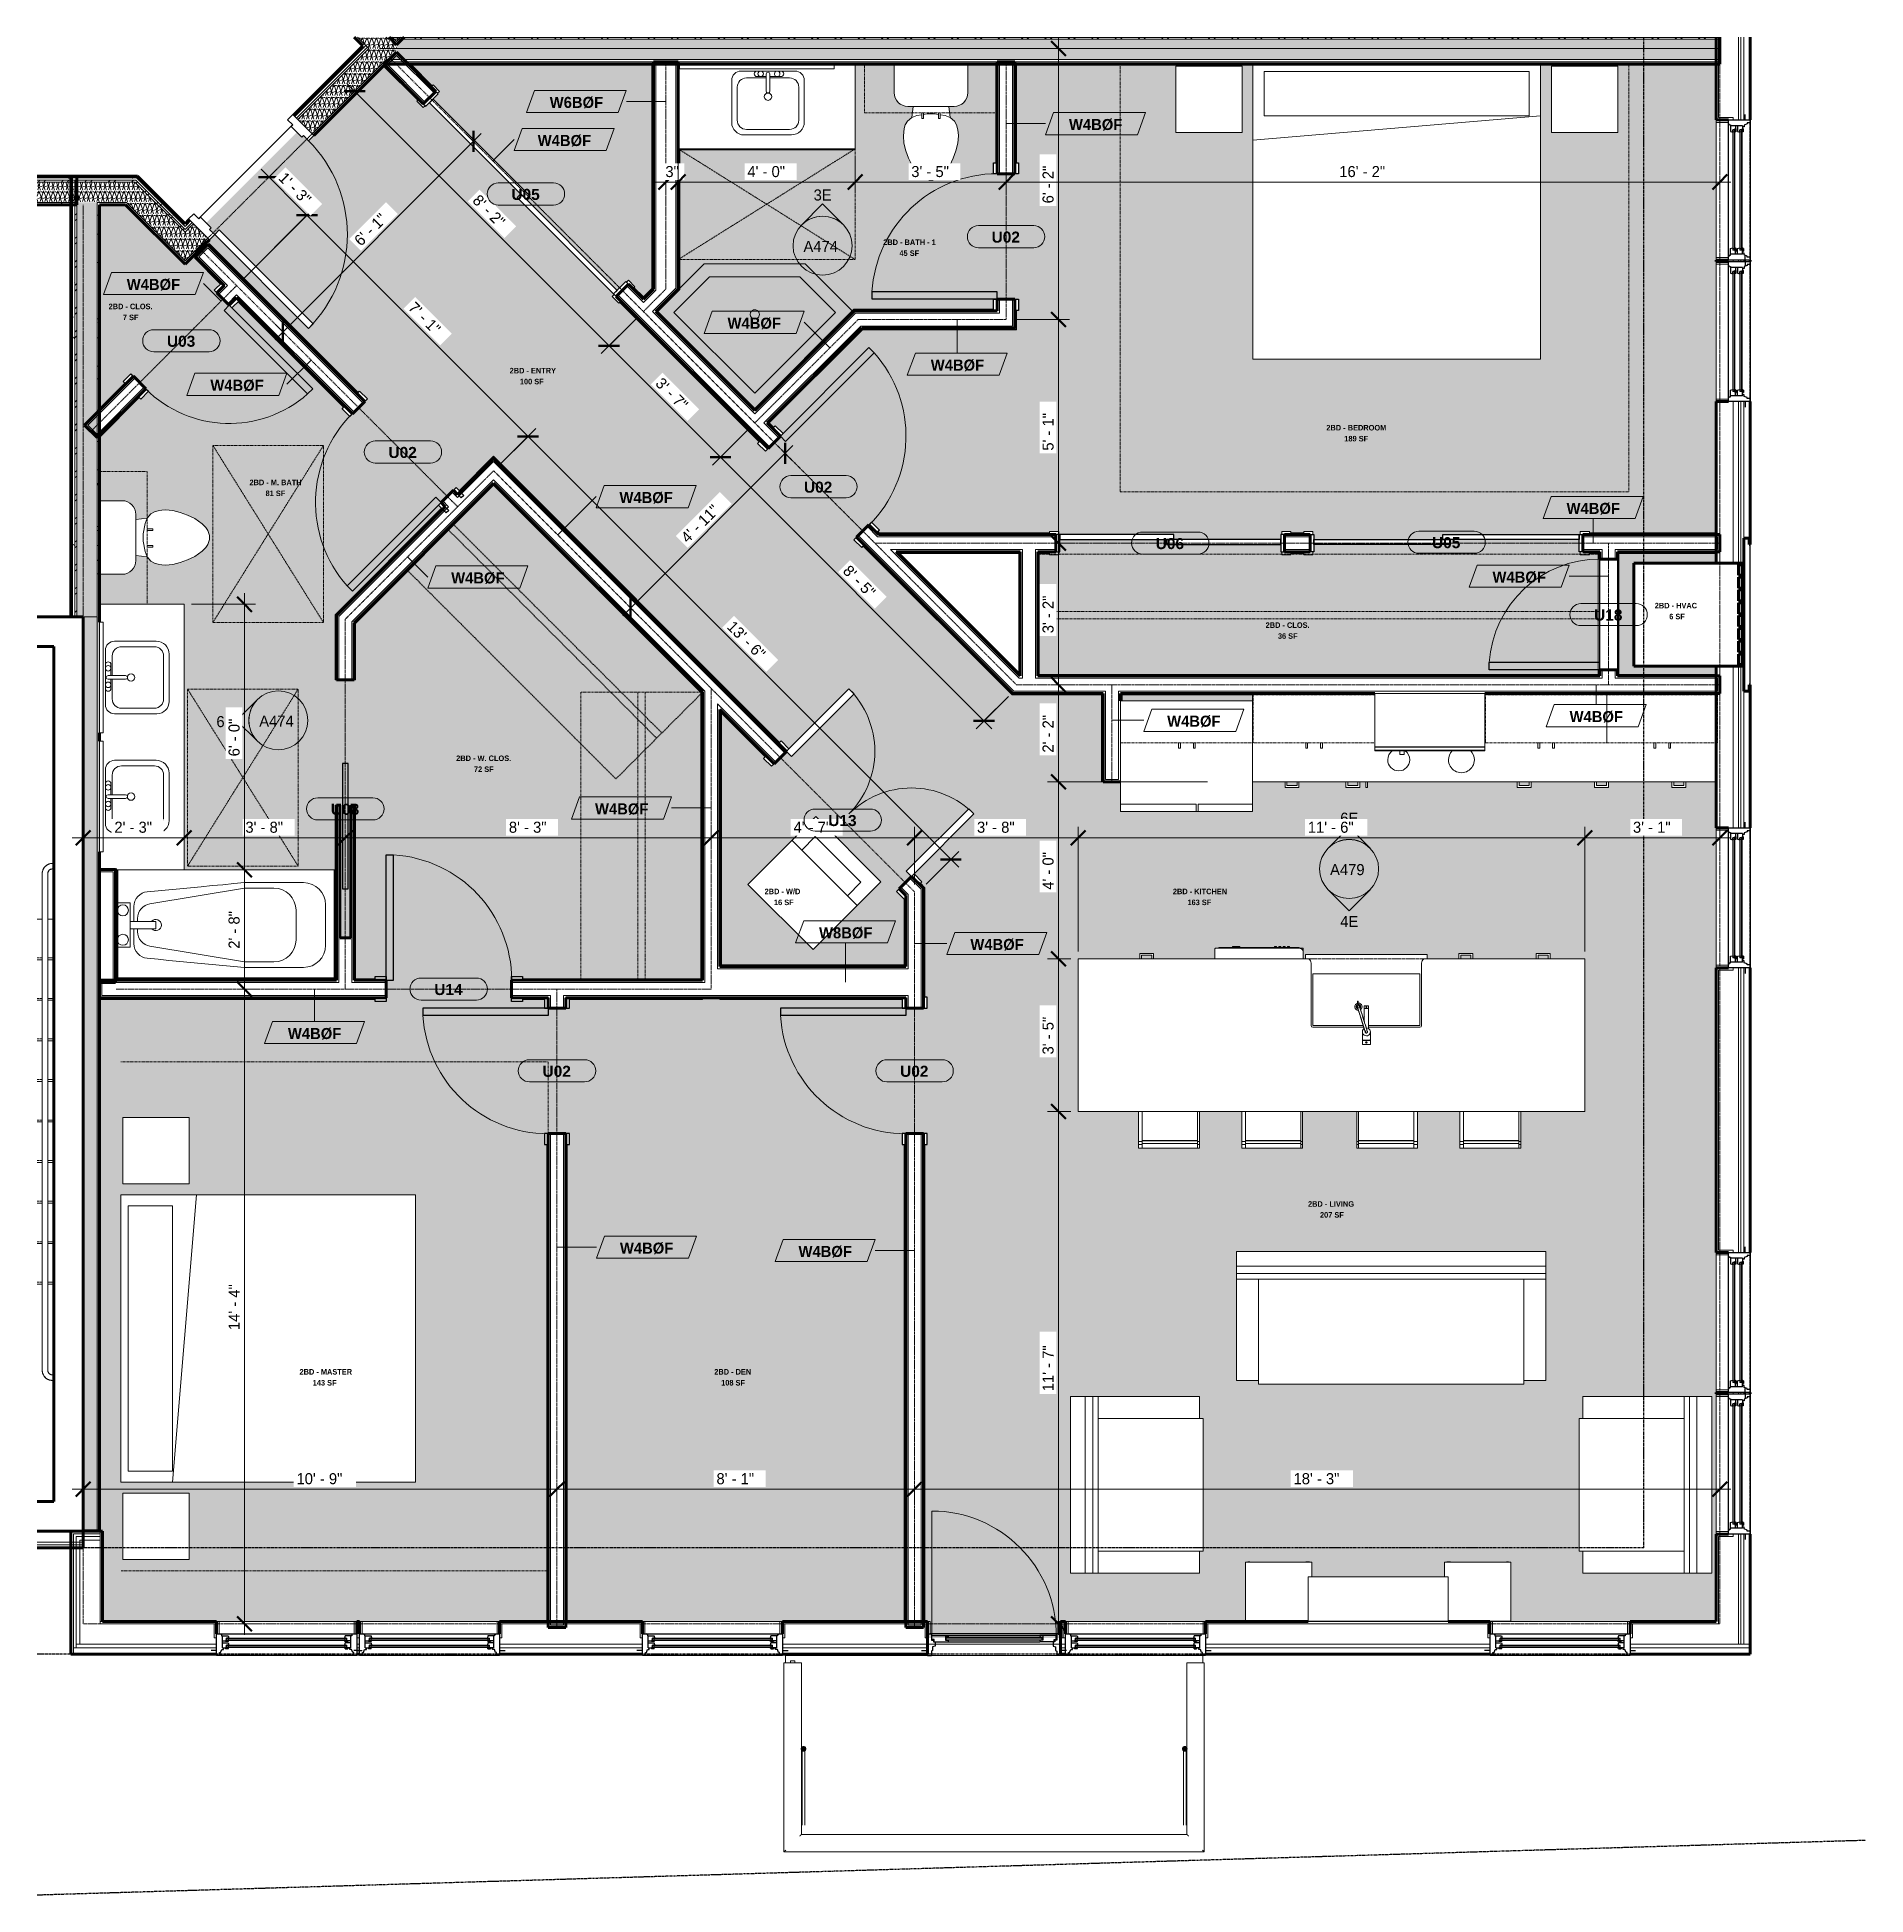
# Model space of a CAD drawing. Header units: inches. Extents: x -2533 to -979, y 116 to 10917.
# Drawn here: x -2533 to -2037, y 9915 to 10419 of the extents above; entities that cross this region are included whole.
import ezdxf

# ---------------------------------------------------------------- set-up
doc = ezdxf.new("R2010")
doc.units = ezdxf.units.IN
doc.header["$MEASUREMENT"] = 0
for name, pattern in [('Dash', [0.25, 0.125, -0.125]), ('Dash 3_32_', [0.1875, 0.09375, -0.09375]), ('Double Dash 3_8_', [1, 0.375, -0.125, 0.125, -0.125, 0.125, -0.125]), ('Overhead 1_16_', [0.101562, 0.0625, -0.039062])]:
    doc.linetypes.add(name, pattern=pattern)
for name, color, linetype, lineweight in [('0-1', 7, 'Continuous', 5), ('0-2', 250, 'Continuous', 18), ('0-3', 50, 'Double Dash 3_8_', 30), ('0-4', 7, 'Continuous', 9), ('A-ANNO-DIMS', 211, 'Continuous', 9), ('A-ANNO-DIMS-32', 211, 'Continuous', 9), ('A-AREA-IDEN', 2, 'Continuous', 9), ('A-DETL-1', 90, 'Dash 3_32_', 18), ('A-DOOR', 31, 'Continuous', 18), ('A-DOOR-1', 50, 'Continuous', 30), ('A-DOOR-2', 7, 'Continuous', 9), ('A-DOOR-3', 31, 'Continuous', 30), ('A-DOOR-4', 31, 'Continuous', 9), ('A-DOOR-FRAM-1', 7, 'Continuous', 9), ('A-DOOR-FRAM-2', 50, 'Continuous', 30), ('A-DOOR-FRAM-3', 31, 'Continuous', 30), ('A-DOOR-GLAZ-1', 7, 'Continuous', 9), ('A-DOOR-IDEN', 31, 'Continuous', 9), ('A-FLOR-1', 250, 'Continuous', 18), ('A-FLOR-HRAL-1', 7, 'Continuous', 9), ('A-GENM', 5, 'Continuous', 9), ('A-GENM-1', 10, 'Continuous', 70), ('A-GENM-HDLN', 13, 'Dash', 9), ('A-GLAZ-1', 50, 'Continuous', 30), ('A-GLAZ-2', 7, 'Continuous', 9), ('A-GLAZ-3', 250, 'Continuous', 18), ('A-WALL', 113, 'Continuous', 18), ('A-WALL-1', 10, 'Continuous', 70), ('A-WALL-2', 250, 'Continuous', 18), ('A-WALL-3', 113, 'Continuous', 70), ('A-WALL-4', 113, 'Continuous', 9), ('A-WALL-IDEN', 211, 'Continuous', 9), ('A-WALL-PATT-1', 7, 'Continuous', 9), ('A-WALL-PATT-2', 8, 'Continuous', 9), ('A-WALL-PATT-3', 253, 'Continuous', 9), ('C-PROP-LINE-1', 50, 'Double Dash 3_8_', 30), ('G-ANNO-SYMB', 111, 'Continuous', 9), ('I-FURN', 30, 'Continuous', 9), ('I-FURN-HDLN', 30, 'Dash', 9), ('I-WALL', 2, 'Continuous', 18), ('I-WALL-1', 10, 'Continuous', 70), ('I-WALL-2', 2, 'Continuous', 70), ('P-SANR-FIXT', 6, 'Continuous', 9), ('Q-CASE', 31, 'Continuous', 9), ('Q-CASE-1', 31, 'Dash', 9), ('Q-CASE-HDLN', 31, 'Dash', 9), ('Q-SPCQ', 91, 'Continuous', 9), ('S-STRS-1', 7, 'Continuous', 9), ('S-STRS-2', 7, 'Overhead 1_16_', 9)]:
    doc.layers.add(name, color=color, linetype=linetype, lineweight=lineweight)
doc.layers.add('A-AREA-PATT-1', color=7, linetype='Continuous', lineweight=9, transparency=1)
doc.styles.add('Arial_B', font='arialbd.ttf', dxfattribs={"height": 3})
doc.styles.add('Century Gothic', font='ufonts.com_century-gothic.ttf', dxfattribs={"height": 3})
doc.styles.add('Century Gothic_B', font='GOTHICB.TTF', dxfattribs={"height": 3})
doc.styles.add('Century Gothic_B_1', font='GOTHICB.TTF', dxfattribs={"height": 1.5})
doc.dimstyles.new('OD_1__HACK', dxfattribs={"dimscale": 12, "dimtxt": 3.132505, "dimasz": 0.333333, "dimexe": 0.25, "dimexo": 0.166667, "dimgap": 0.041667, "dimtad": 1, "dimdec": 0, "dimzin": 3, "dimdsep": 46, "dimlunit": 4, "dimtxsty": 'Century Gothic', "dimblk1": 'OBLIQUE', "dimblk2": 'OBLIQUE', "dimsah": 1, "dimcen": 0.09, "dimdle": 0.25, "dimazin": 0, "dimtfac": 1, "dimtdec": 4, "dimtix": 1, "dimtmove": 0, "dimatfit": 3, "dimfxl": 1, "dimtvp": 1, "dimtfill": 1, "dimfrac": 2, "dimtolj": 1, "dimtzin": 0, "dimarcsym": 2})
doc.dimstyles.new('OD_1__HACK_2', dxfattribs={"dimscale": 12, "dimtxt": 3.132505, "dimasz": 0.333333, "dimexe": 0.25, "dimexo": 0.166667, "dimgap": 0.041667, "dimtad": 1, "dimdec": 0, "dimzin": 3, "dimdsep": 46, "dimlunit": 4, "dimtxsty": 'Century Gothic', "dimblk1": 'OBLIQUE', "dimblk2": 'OBLIQUE', "dimsah": 1, "dimcen": 0.09, "dimdle": 0.25, "dimazin": 0, "dimtfac": 1, "dimtdec": 4, "dimtix": 1, "dimtmove": 0, "dimatfit": 3, "dimfxl": 1, "dimtvp": 1, "dimtfill": 1, "dimfrac": 2, "dimtolj": 1, "dimtzin": 0, "dimarcsym": 2})
pattern_1 = [(0, (0, 0), (10.24, 2.56), [0.422, -7.258, 0.422, -7.258, -40.96]), (0, (0, 0), (10.24, 2.56), [-15.36, 0.422, -14.938, 0.422, -7.258, -17.92]), (0, (0, 0), (10.24, 2.56), [-38.4, 0.422, -4.698, 0.422, -12.378]), (120, (3.84, 1.28), (-7.33702503, 7.58810013), [0.422, -7.258, 0.422, -7.258, -40.96]), (120, (3.84, 1.28), (-7.33702503, 7.58810013), [-15.36, 0.422, -14.938, 0.422, -7.258, -17.92]), (120, (3.84, 1.28), (-7.33702503, 7.58810013), [-38.4, 0.422, -4.698, 0.422, -12.378]), (240, (5.12, 6.4), (-2.90297497, -10.14810013), [0.422, -7.258, 0.422, -7.258, -40.96]), (240, (5.12, 6.4), (-2.90297497, -10.14810013), [-15.36, 0.422, -14.938, 0.422, -7.258, -17.92]), (240, (5.12, 6.4), (-2.90297497, -10.14810013), [-38.4, 0.422, -4.698, 0.422, -12.378])]
pattern_2 = [(45, (0, 0), (-3.1678384, 3.1678384), []), (45, (0, 4.8), (-3.1678384, 3.1678384), [])]
pattern_3 = [(161.57, (0.16, 0.16), (-1.279773737, -0.000426766), [0, -9.107, 1.011, 0]), (18.43, (-0.16, 0.16), (-1.279773737, 0.000426766), [0, -9.107, 1.011, 0]), (108.43, (0.16, 0.16), (0.639452382, -3.199964008), [3.035, -7.083]), (71.57, (-0.16, 0.16), (0.639452382, 3.199964008), [3.035, -7.083])]

msp = doc.modelspace()

# ---------------------------------------------------------------- texts
at = {"layer": 'A-AREA-IDEN', "char_height": 1.5, "attachment_point": 1, "style": 'Century Gothic_B_1'}
for s, insert, width in [('2BD - BATH - 1', (-2303.22, 10363.97), 16.463), ('45 SF', (-2298.81, 10361.01), 5.757), ('2BD - CLOS.', (-2513.44, 10346.56), 13.837), ('7 SF', (-2509.57, 10343.59), 4.444), ('2BD - BEDROOM', (-2182.94, 10313.66), 18.887), ('189 SF', (-2178.07, 10310.69), 7.07), ('81 SF', (-2470.84, 10295.86), 5.757), ('2BD - HVAC', (-2093.81, 10265.4), 13.938), ('6 SF', (-2089.89, 10262.44), 4.444), ('2BD - CLOS.', (-2199.42, 10260.11), 13.837), ('36 SF', (-2196.09, 10257.15), 5.757), ('2BD - LIVING', (-2187.92, 10103.08), 14.948), ('207 SF', (-2184.67, 10100.12), 7.07), ('2BD - MASTER', (-2461.63, 10057.55), 15.756), ('143 SF', (-2458.04, 10054.58), 7.07), ('2BD - DEN', (-2349.07, 10057.55), 11.615), ('108 SF', (-2347.19, 10054.58), 7.07)]:
    msp.add_mtext(s, dxfattribs=dict(at, insert=insert, width=width))
at = {"layer": 'A-DOOR-IDEN', "char_height": 3, "width": 9.393, "attachment_point": 1, "style": 'Arial_B'}
for s, insert in [('U03', (-2497.61, 10337.87)), ('U06', (-2229.26, 10282.98)), ('U05', (-2154.26, 10283.23)), ('U18', (-2110.28, 10263.6)), ('U14', (-2425.06, 10162.01)), ('U02', (-2395.68, 10139.83)), ('U02', (-2298.63, 10139.83))]:
    msp.add_mtext(s, dxfattribs=dict(at, insert=insert))
at = {"layer": 'A-WALL-IDEN', "char_height": 3, "width": 17.372, "attachment_point": 1, "style": 'Century Gothic_B'}
for s, insert in [('W4BØF', (-2508.52, 10353.27)), ('W4BØF', (-2290.31, 10331.4)), ('W4BØF', (-2117.75, 10292.52)), ('W4BØF', (-2137.85, 10273.9)), ('W4BØF', (-2116.93, 10236.04)), ('W8BØF', (-2320.63, 10177.39)), ('W4BØF', (-2464.78, 10150.07)), ('W4BØF', (-2374.67, 10091.85)), ('W4BØF', (-2326.2, 10090.95))]:
    msp.add_mtext(s, dxfattribs=dict(at, insert=insert))
at = {"layer": 'G-ANNO-SYMB', "char_height": 3, "attachment_point": 1, "style": 'Century Gothic'}
for s, insert, width in [('3E', (-2322.1, 10377.54), 5.555), ('A474', (-2324.86, 10363.58), 12.221), ('6D', (-2484.19, 10234.68), 6.666), ('A474', (-2472.56, 10234.81), 12.221), ('6E', (-2179.18, 10208.49), 5.555), ('A479', (-2181.94, 10194.53), 12.221), ('4E', (-2179.18, 10180.46), 5.555)]:
    msp.add_mtext(s, dxfattribs=dict(at, insert=insert, width=width))

# ---------------------------------------------------------------- blocks, each defined once
blk = doc.blocks.new('Window-Double_Hung-Andersen-400_Series-Tilt_Wash - DOUBLE HUNG - REVERSE COTTAGE - 2ND FLOOR-2888709-2ND _ 3RD FLOOR - 2BD B - ADA TYPE B')
at = {"layer": 'A-GLAZ-1'}
for p, q in [((-19.01, 1.25), (19.01, 1.25)), ((-19.01, -4.62), (-19.01, 1.25)), ((-17.67, 0.97), (-18, 1.25)), ((-17.67, 0.97), (-17.67, 0.75)), ((-17.67, 0.75), (-15.86, 0.75)), ((-17.42, -2.56), (-17.42, 0.75)), ((-16.29, -0.5), (-16.29, 0.12)), ((-15.7, 0.12), (-16.29, 0.12)), ((-15.86, 0.75), (-15.7, 0.12)), ((15.86, 0.75), (15.7, 0.12)), ((15.7, 0.12), (16.29, 0.12)), ((17.67, 0.75), (15.86, 0.75)), ((16.29, -0.5), (16.29, 0.12)), ((17.42, -2.56), (17.42, 0.75)), ((17.67, 0.97), (18, 1.25)), ((17.67, 0.97), (17.67, 0.75)), ((19.01, 1.25), (19.01, -4.62)), ((-19.01, -3.25), (-20.51, -3.25)), ((19.01, -4.62), (-19.01, -4.62)), ((-18.2, -3.81), (-17.92, -3.81)), ((-18.2, -4.62), (-18.2, -3.81)), ((-17.92, -3.81), (-17.61, -3)), ((-17.61, -3), (-17.14, -3)), ((-17.42, -0.62), (-16.57, -0.62)), ((-17.42, -1.19), (-15.86, -1.19)), ((-17.42, -2.56), (-16.57, -2.56)), ((-17.14, -3), (-17.14, -2.56)), ((-16.57, -0.5), (-16.57, -0.84)), ((-15.7, -0.5), (-16.57, -0.5)), ((-15.86, -0.84), (-16.57, -0.84)), ((-16.57, -2.44), (-16.57, -2.78)), ((-15.7, -2.44), (-16.57, -2.44)), ((-15.86, -2.78), (-16.57, -2.78)), ((-16.29, -2.44), (-16.29, -1.81)), ((-15.7, -1.81), (-16.29, -1.81)), ((-15.86, -0.84), (-15.7, -0.5)), ((-15.86, -1.19), (-15.7, -1.81)), ((-15.86, -2.78), (-15.7, -2.44)), ((15.86, -0.84), (15.7, -0.5)), ((15.7, -0.5), (16.57, -0.5)), ((15.86, -1.19), (15.7, -1.81)), ((15.7, -1.81), (16.29, -1.81)), ((15.86, -2.78), (15.7, -2.44)), ((15.7, -2.44), (16.57, -2.44)), ((15.86, -0.84), (16.57, -0.84)), ((17.42, -1.19), (15.86, -1.19)), ((15.86, -2.78), (16.57, -2.78)), ((16.29, -2.44), (16.29, -1.81)), ((16.57, -0.5), (16.57, -0.84)), ((17.42, -0.62), (16.57, -0.62)), ((16.57, -2.44), (16.57, -2.78)), ((17.42, -2.56), (16.57, -2.56)), ((17.14, -3), (17.14, -2.56)), ((17.61, -3), (17.14, -3)), ((17.92, -3.81), (17.61, -3)), ((18.2, -3.81), (17.92, -3.81)), ((18.2, -4.62), (18.2, -3.81)), ((19.01, -3.25), (20.51, -3.25))]:
    blk.add_line(p, q, dxfattribs=at)
at = {"layer": 'A-GLAZ-2'}
for p, q in [((-18.95, 4.62), (18.95, 4.62)), ((-18.95, 1.25), (-18.95, 4.62)), ((18.95, 1.25), (-18.95, 1.25)), ((-18.32, 1.25), (-18.32, 4.62)), ((-15.7, 0.12), (15.7, 0.12)), ((18.32, 1.25), (18.32, 4.62)), ((18.95, 4.62), (18.95, 1.25)), ((-16.29, 0), (-15.7, 0)), ((-16.29, -0.38), (-15.7, -0.38)), ((-16.29, -1.94), (-15.7, -1.94)), ((-16.29, -2.31), (-15.7, -2.31)), ((-15.82, -0.38), (-15.82, 0)), ((-15.82, -2.31), (-15.82, -1.94)), ((-15.7, 0), (15.7, 0)), ((-15.7, -0.38), (15.7, -0.38)), ((-15.7, -0.5), (15.7, -0.5)), ((-15.7, -1.81), (15.7, -1.81)), ((-15.7, -1.94), (15.7, -1.94)), ((-15.7, -2.31), (15.7, -2.31)), ((-15.7, -2.44), (15.7, -2.44)), ((16.29, 0), (15.7, 0)), ((16.29, -0.38), (15.7, -0.38)), ((16.29, -1.94), (15.7, -1.94)), ((16.29, -2.31), (15.7, -2.31)), ((15.82, -0.38), (15.82, 0)), ((15.82, -2.31), (15.82, -1.94))]:
    blk.add_line(p, q, dxfattribs=at)
at = {"layer": 'A-GLAZ-3'}
for p, q in [((-19.01, 4.12), (-18.95, 4.12)), ((-18.95, 2.62), (-19.01, 2.62)), ((18.95, 4.12), (19.01, 4.12)), ((19.01, 2.62), (18.95, 2.62))]:
    blk.add_line(p, q, dxfattribs=at)
blk = doc.blocks.new('Perforated Panel at Magic-Pak - hvac panel - 3rd floor-2657949-2ND _ 3RD FLOOR - 2BD B - ADA TYPE B')
at = {"layer": 'A-GLAZ-3'}
for p, q in [((-19.01, 4.62), (19.01, 4.62)), ((-19.01, 4.56), (-19.01, 4.62)), ((19.01, 4.56), (-19.01, 4.56)), ((19.01, 4.62), (19.01, 4.56))]:
    blk.add_line(p, q, dxfattribs=at)
blk = doc.blocks.new('Door-Inswing-Andersen-400_Series-Single - 3_ 0-1_8_ x custom height - 2ND FLOOR-2896157-2ND _ 3RD FLOOR - 2BD B - ADA TYPE B')
at = {"layer": 'A-DOOR-1'}
for p, q in [((-16.26, 0.42), (-16.87, 0.41)), ((-16.87, 0.41), (-16.87, -0.66)), ((-16.26, 1.06), (-16.26, 0.42)), ((-16.26, 1.06), (-12.44, 1.06)), ((-13.19, 0.66), (-12.44, 0.66)), ((-13.19, -0.66), (-13.19, 0.66)), ((-12.44, 0.75), (-12.47, 1.06)), ((12.44, 1.06), (-12.44, 1.06)), ((-12.44, 0.66), (-12.44, 0.75)), ((16.26, 1.06), (12.44, 1.06)), ((12.44, 0.75), (12.47, 1.06)), ((12.44, 0.66), (12.44, 0.75)), ((13.19, 0.66), (12.44, 0.66)), ((13.19, -0.66), (13.19, 0.66)), ((16.26, 1.06), (16.26, 0.42)), ((16.26, 0.42), (16.87, 0.41)), ((16.87, 0.41), (16.87, -0.66)), ((-16.87, -0.66), (-12.44, -0.66)), ((-12.44, -0.09), (-13.19, -0.09)), ((-13.19, -0.59), (-12.67, -0.59)), ((-13.19, -0.66), (-13.19, -0.59)), ((-12.67, -0.59), (-12.47, -0.34)), ((-12.47, -0.34), (-12.44, -0.16)), ((-12.44, -0.16), (-12.44, -0.09)), ((12.44, -0.66), (-12.44, -0.66)), ((12.44, -0.09), (13.19, -0.09)), ((12.44, -0.16), (12.44, -0.09)), ((12.47, -0.34), (12.44, -0.16)), ((16.87, -0.66), (12.44, -0.66)), ((12.67, -0.59), (12.47, -0.34)), ((13.19, -0.59), (12.67, -0.59)), ((13.19, -0.66), (13.19, -0.59))]:
    blk.add_line(p, q, dxfattribs=at)
at = {"layer": 'A-DOOR-2'}
blk.add_line((16.87, -0.66), (16.87, -34.41), dxfattribs=at)
blk.add_arc((16.87, -0.66), 33.75, 180, 270, dxfattribs=at)
at = {"layer": 'A-DOOR-FRAM-1'}
for p, q in [((-17.31, -1.13), (-17.94, -1.13)), ((-17.94, -1.13), (-17.94, -4.44)), ((-17.94, -4.44), (-17.31, -4.44)), ((-17.31, -4.44), (-17.31, -1.13)), ((17.94, -1.13), (17.31, -1.13)), ((17.31, -1.13), (17.31, -4.44)), ((17.31, -4.44), (17.94, -4.44)), ((17.94, -4.44), (17.94, -1.13))]:
    blk.add_line(p, q, dxfattribs=at)
at = {"layer": 'A-DOOR-FRAM-2'}
for p, q in [((-19.69, 3.44), (-18.06, 3.44)), ((-18.06, 4.8), (-18.06, 4.44)), ((-18.06, 4.75), (-18.06, -1.13)), ((-18.06, 4.75), (-17.03, 4.75)), ((-17.03, 3.63), (-17.03, 4.75)), ((-16.69, 3.39), (-17.03, 3.63)), ((-17.03, 0.66), (-16.45, 0.66)), ((-17.03, -1.13), (-17.03, 0.66)), ((-16.69, 2.39), (-16.69, 3.39)), ((-16, 2.23), (-16.69, 2.39)), ((-16.45, 0.66), (-16.45, 1.09)), ((-16.45, 1.09), (-16, 1.09)), ((-16, 1.09), (-16, 2.23)), ((16, 2.23), (16.69, 2.39)), ((16, 1.09), (16, 2.23)), ((16.45, 1.09), (16, 1.09)), ((16.45, 0.66), (16.45, 1.09)), ((17.03, 0.66), (16.45, 0.66)), ((16.69, 3.39), (17.03, 3.63)), ((16.69, 2.39), (16.69, 3.39)), ((17.03, 3.63), (17.03, 4.75)), ((18.06, 4.75), (17.03, 4.75)), ((17.03, -1.13), (17.03, 0.66)), ((18.06, 4.44), (18.06, 4.8)), ((18.06, 4.75), (18.06, -1.13)), ((19.69, 3.44), (18.06, 3.44)), ((-18.06, -1.13), (-17.94, -1.13)), ((-17.69, -1.13), (-18.06, -1.13)), ((-18.06, -1.13), (-17.03, -1.13)), ((-17.31, -1.13), (17.31, -1.13)), ((18.06, -1.13), (17.03, -1.13)), ((17.94, -1.13), (18.06, -1.13))]:
    blk.add_line(p, q, dxfattribs=at)
at = {"layer": 'A-DOOR-GLAZ-1'}
for p, q in [((-12.44, 0.5), (-13.19, 0.5)), ((-13.19, 0.06), (-12.44, 0.06)), ((-12.98, 0.5), (-12.98, 0.06)), ((12.44, 0.66), (-12.44, 0.66)), ((12.44, 0.5), (-12.44, 0.5)), ((12.44, 0.06), (-12.44, 0.06)), ((12.44, 0.5), (13.19, 0.5)), ((13.19, 0.06), (12.44, 0.06)), ((12.98, 0.5), (12.98, 0.06)), ((12.44, -0.09), (-12.44, -0.09))]:
    blk.add_line(p, q, dxfattribs=at)
blk = doc.blocks.new('Window-Double_Hung-Andersen-400_Series-Tilt_Wash - DOUBLE HUNG - REVERSE COTTAGE - 2ND FLOOR-2888952-2ND _ 3RD FLOOR - 2BD B - ADA TYPE B')
at = {"layer": 'A-GLAZ-1'}
for p, q in [((-19.01, 1.06), (19.01, 1.06)), ((-19.01, -4.81), (-19.01, 1.06)), ((-17.67, 0.78), (-18, 1.06)), ((-17.67, 0.78), (-17.67, 0.56)), ((-17.67, 0.56), (-15.86, 0.56)), ((-17.42, -2.75), (-17.42, 0.56)), ((-15.86, 0.56), (-15.7, -0.06)), ((15.86, 0.56), (15.7, -0.06)), ((17.67, 0.56), (15.86, 0.56)), ((17.42, -2.75), (17.42, 0.56)), ((17.67, 0.78), (18, 1.06)), ((17.67, 0.78), (17.67, 0.56)), ((19.01, 1.06), (19.01, -4.81)), ((-19.01, -3.44), (-20.51, -3.44)), ((19.01, -4.81), (-19.01, -4.81)), ((-18.2, -4), (-17.92, -4)), ((-18.2, -4.81), (-18.2, -4)), ((-17.92, -4), (-17.61, -3.19)), ((-17.61, -3.19), (-17.14, -3.19)), ((-17.42, -0.81), (-16.57, -0.81)), ((-17.42, -1.38), (-15.86, -1.38)), ((-17.42, -2.75), (-16.57, -2.75)), ((-17.14, -3.19), (-17.14, -2.75)), ((-16.57, -0.69), (-16.57, -1.03)), ((-15.7, -0.69), (-16.57, -0.69)), ((-15.86, -1.03), (-16.57, -1.03)), ((-16.57, -2.63), (-16.57, -2.97)), ((-15.7, -2.63), (-16.57, -2.63)), ((-15.86, -2.97), (-16.57, -2.97)), ((-16.29, -0.69), (-16.29, -0.06)), ((-15.7, -0.06), (-16.29, -0.06)), ((-16.29, -2.63), (-16.29, -2)), ((-15.7, -2), (-16.29, -2)), ((-15.86, -1.03), (-15.7, -0.69)), ((-15.86, -1.38), (-15.7, -2)), ((-15.86, -2.97), (-15.7, -2.63)), ((15.7, -0.06), (16.29, -0.06)), ((15.86, -1.03), (15.7, -0.69)), ((15.7, -0.69), (16.57, -0.69)), ((15.86, -1.38), (15.7, -2)), ((15.7, -2), (16.29, -2)), ((15.86, -2.97), (15.7, -2.63)), ((15.7, -2.63), (16.57, -2.63)), ((15.86, -1.03), (16.57, -1.03)), ((17.42, -1.38), (15.86, -1.38)), ((15.86, -2.97), (16.57, -2.97)), ((16.29, -0.69), (16.29, -0.06)), ((16.29, -2.63), (16.29, -2)), ((16.57, -0.69), (16.57, -1.03)), ((17.42, -0.81), (16.57, -0.81)), ((16.57, -2.63), (16.57, -2.97)), ((17.42, -2.75), (16.57, -2.75)), ((17.14, -3.19), (17.14, -2.75)), ((17.61, -3.19), (17.14, -3.19)), ((17.92, -4), (17.61, -3.19)), ((18.2, -4), (17.92, -4)), ((18.2, -4.81), (18.2, -4)), ((19.01, -3.44), (20.51, -3.44))]:
    blk.add_line(p, q, dxfattribs=at)
at = {"layer": 'A-GLAZ-2'}
for p, q in [((-18.95, 4.44), (18.95, 4.44)), ((-18.95, 1.06), (-18.95, 4.44)), ((18.95, 1.06), (-18.95, 1.06)), ((-18.32, 1.06), (-18.32, 4.44)), ((18.32, 1.06), (18.32, 4.44)), ((18.95, 4.44), (18.95, 1.06)), ((-16.29, -0.19), (-15.7, -0.19)), ((-16.29, -0.56), (-15.7, -0.56)), ((-16.29, -2.13), (-15.7, -2.13)), ((-16.29, -2.5), (-15.7, -2.5)), ((-15.82, -0.56), (-15.82, -0.19)), ((-15.82, -2.5), (-15.82, -2.13)), ((-15.7, -0.06), (15.7, -0.06)), ((-15.7, -0.19), (15.7, -0.19)), ((-15.7, -0.56), (15.7, -0.56)), ((-15.7, -0.69), (15.7, -0.69)), ((-15.7, -2), (15.7, -2)), ((-15.7, -2.13), (15.7, -2.13)), ((-15.7, -2.5), (15.7, -2.5)), ((-15.7, -2.63), (15.7, -2.63)), ((16.29, -0.19), (15.7, -0.19)), ((16.29, -0.56), (15.7, -0.56)), ((16.29, -2.13), (15.7, -2.13)), ((16.29, -2.5), (15.7, -2.5)), ((15.82, -0.56), (15.82, -0.19)), ((15.82, -2.5), (15.82, -2.13))]:
    blk.add_line(p, q, dxfattribs=at)
at = {"layer": 'A-GLAZ-3'}
for p, q in [((-19.01, 3.94), (-18.95, 3.94)), ((-18.95, 2.44), (-19.01, 2.44)), ((18.95, 3.94), (19.01, 3.94)), ((19.01, 2.44), (18.95, 2.44))]:
    blk.add_line(p, q, dxfattribs=at)
blk = doc.blocks.new('V-Series_EWC4_SPVU_RFA_2015 - 2ND AND 3RD FLOOR-2226480-2ND _ 3RD FLOOR - 2BD B - ADA TYPE B')
at = {"layer": 'A-GENM-1'}
for p, q in [((-2070.05, 10276.13), (-2099.49, 10276.13)), ((-2099.49, 10276.13), (-2099.49, 10248.25)), ((-2071.05, 10272.89), (-2071.05, 10275.69)), ((-2071.05, 10275.69), (-2070.05, 10275.69)), ((-2070.05, 10275.69), (-2070.05, 10276.13)), ((-2070.05, 10272.89), (-2071.05, 10272.89)), ((-2071.05, 10269.41), (-2071.05, 10272.39)), ((-2071.05, 10272.39), (-2070.05, 10272.39)), ((-2070.05, 10272.39), (-2070.05, 10272.89)), ((-2070.05, 10269.41), (-2071.05, 10269.41)), ((-2071.05, 10265.92), (-2071.05, 10268.91)), ((-2071.05, 10268.91), (-2070.05, 10268.91)), ((-2070.05, 10265.92), (-2071.05, 10265.92)), ((-2071.05, 10262.44), (-2071.05, 10265.42)), ((-2071.05, 10265.42), (-2070.05, 10265.42)), ((-2070.05, 10268.91), (-2070.05, 10269.41)), ((-2070.05, 10265.42), (-2070.05, 10265.92)), ((-2070.05, 10262.44), (-2071.05, 10262.44)), ((-2071.05, 10258.96), (-2071.05, 10261.94)), ((-2071.05, 10261.94), (-2070.05, 10261.94)), ((-2070.05, 10261.94), (-2070.05, 10262.44)), ((-2070.05, 10258.96), (-2071.05, 10258.96)), ((-2071.05, 10255.47), (-2071.05, 10258.46)), ((-2071.05, 10258.46), (-2070.05, 10258.46)), ((-2070.05, 10255.47), (-2071.05, 10255.47)), ((-2070.05, 10258.46), (-2070.05, 10258.96)), ((-2070.05, 10254.97), (-2070.05, 10255.47)), ((-2071.05, 10251.99), (-2071.05, 10254.97)), ((-2071.05, 10254.97), (-2070.05, 10254.97)), ((-2070.05, 10251.99), (-2071.05, 10251.99)), ((-2071.05, 10248.69), (-2071.05, 10251.49)), ((-2071.05, 10251.49), (-2070.05, 10251.49)), ((-2070.05, 10251.49), (-2070.05, 10251.99)), ((-2099.49, 10248.25), (-2070.05, 10248.25)), ((-2070.05, 10248.69), (-2071.05, 10248.69)), ((-2070.05, 10248.25), (-2070.05, 10248.69))]:
    blk.add_line(p, q, dxfattribs=at)
blk = doc.blocks.new('Railing - Baluster_01-2700443-2ND _ 3RD FLOOR - 2BD B - ADA TYPE B')
at = {"layer": 'A-FLOR-HRAL-1'}
for p, q in [((-0.59, 1.18), (0.59, 1.18)), ((-0.59, 0.59), (-0.59, 1.18)), ((0.59, 1.18), (0.59, 0.59))]:
    blk.add_line(p, q, dxfattribs=at)
blk = doc.blocks.new('Railing - Railing-2700276-2ND _ 3RD FLOOR - 2BD B - ADA TYPE B')
at = {"layer": 'A-FLOR-HRAL-1'}
for p, q in [((-2330.14, 9977.83), (-2330.14, 9926.58)), ((-2330.14, 9977.83), (-2329.66, 9977.83)), ((-2329.66, 9977.83), (-2325.88, 9977.83)), ((-2325.88, 9977.83), (-2325.41, 9977.83)), ((-2325.41, 9931.3), (-2325.41, 9977.83)), ((-2220.81, 9977.83), (-2220.81, 9931.3)), ((-2220.81, 9977.83), (-2220.34, 9977.83)), ((-2220.34, 9977.83), (-2216.56, 9977.83)), ((-2216.56, 9977.83), (-2216.09, 9977.83)), ((-2216.09, 9926.58), (-2216.09, 9977.83)), ((-2220.81, 9931.3), (-2325.41, 9931.3)), ((-2330.14, 9926.58), (-2216.09, 9926.58))]:
    blk.add_line(p, q, dxfattribs=at)
for points, knots in [([(-2325.88, 9930.83), (-2325.84, 9930.87), (-2325.78, 9930.93), (-2325.7, 9931.01), (-2325.66, 9931.06), (-2325.62, 9931.09), (-2325.59, 9931.13), (-2325.56, 9931.16), (-2325.53, 9931.18), (-2325.5, 9931.21), (-2325.47, 9931.24), (-2325.45, 9931.27), (-2325.42, 9931.29), (-2325.41, 9931.3), (-2325.41, 9931.3)], [0, 0, 0, 0, 0.166667, 0.25, 0.333333, 0.375, 0.416667, 0.5, 0.541667, 0.583333, 0.666667, 0.75, 0.833333, 1, 1, 1, 1]), ([(-2220.34, 9930.83), (-2220.38, 9930.87), (-2220.44, 9930.93), (-2220.52, 9931.01), (-2220.57, 9931.06), (-2220.6, 9931.09), (-2220.63, 9931.13), (-2220.67, 9931.16), (-2220.69, 9931.18), (-2220.72, 9931.21), (-2220.75, 9931.24), (-2220.78, 9931.27), (-2220.8, 9931.29), (-2220.81, 9931.3), (-2220.81, 9931.3)], [0, 0, 0, 0, 0.166667, 0.25, 0.333333, 0.375, 0.416667, 0.5, 0.541667, 0.583333, 0.666667, 0.75, 0.833333, 1, 1, 1, 1]), ([(-2330.14, 9926.58), (-2330.14, 9926.58), (-2330.13, 9926.59), (-2330.1, 9926.61), (-2330.07, 9926.64), (-2330.05, 9926.67), (-2330.02, 9926.69), (-2329.99, 9926.72), (-2329.95, 9926.76), (-2329.91, 9926.8), (-2329.87, 9926.84), (-2329.84, 9926.88), (-2329.77, 9926.95), (-2329.7, 9927.01), (-2329.66, 9927.05)], [0, 0, 0, 0, 0.166667, 0.25, 0.333333, 0.416667, 0.458333, 0.5, 0.583333, 0.666667, 0.708333, 0.75, 0.833333, 1, 1, 1, 1]), ([(-2216.09, 9926.58), (-2216.09, 9926.58), (-2216.09, 9926.59), (-2216.12, 9926.61), (-2216.15, 9926.64), (-2216.18, 9926.67), (-2216.2, 9926.69), (-2216.23, 9926.72), (-2216.27, 9926.76), (-2216.31, 9926.8), (-2216.35, 9926.84), (-2216.39, 9926.88), (-2216.46, 9926.95), (-2216.52, 9927.01), (-2216.56, 9927.05)], [0, 0, 0, 0, 0.166667, 0.25, 0.333333, 0.416667, 0.458333, 0.5, 0.583333, 0.666667, 0.708333, 0.75, 0.833333, 1, 1, 1, 1])]:
    blk.add_open_spline(points, degree=3, knots=knots, dxfattribs=at)
blk.add_blockref('Railing - Baluster_01-2700443-2ND _ 3RD FLOOR - 2BD B - ADA TYPE B', (-2327.77, 9977.24))
blk = doc.blocks.new('Walls 44 - Walls 1-2569370-2ND _ 3RD FLOOR - 2BD B - ADA TYPE B')
at = {"layer": 'A-WALL-1', "flags": 128}
for points in [[(-2324.48, 9954.53), (-2324.49, 9954.62), (-2324.52, 9954.71), (-2324.57, 9954.8), (-2324.64, 9954.86), (-2324.72, 9954.91), (-2324.81, 9954.93), (-2324.9, 9954.93), (-2324.99, 9954.91), (-2325.07, 9954.86), (-2325.13, 9954.8), (-2325.19, 9954.71), (-2325.22, 9954.62), (-2325.23, 9954.53)], [(-2325.23, 9954.53), (-2325.22, 9954.43), (-2325.19, 9954.34), (-2325.13, 9954.26), (-2325.07, 9954.19), (-2324.99, 9954.15), (-2324.9, 9954.12), (-2324.81, 9954.12), (-2324.72, 9954.15), (-2324.64, 9954.19), (-2324.57, 9954.26), (-2324.52, 9954.34), (-2324.49, 9954.43), (-2324.48, 9954.53)]]:
    blk.add_lwpolyline(points, dxfattribs=at)
at = {"layer": 'A-WALL-2'}
for p, q in [((-2325.23, 9954.53), (-2325.23, 9933.78)), ((-2324.48, 9933.78), (-2324.48, 9954.53))]:
    blk.add_line(p, q, dxfattribs=at)
blk = doc.blocks.new('Walls 5 - Walls 1-2855689-2ND _ 3RD FLOOR - 2BD B - ADA TYPE B')
at = {"layer": 'A-WALL-1', "flags": 128}
for points in [[(-2220.99, 9954.53), (-2221.01, 9954.62), (-2221.04, 9954.71), (-2221.09, 9954.8), (-2221.16, 9954.86), (-2221.24, 9954.91), (-2221.32, 9954.93), (-2221.41, 9954.93), (-2221.5, 9954.91), (-2221.58, 9954.86), (-2221.65, 9954.8), (-2221.7, 9954.71), (-2221.73, 9954.62), (-2221.74, 9954.53)], [(-2221.74, 9954.53), (-2221.73, 9954.43), (-2221.7, 9954.34), (-2221.65, 9954.26), (-2221.58, 9954.19), (-2221.5, 9954.15), (-2221.41, 9954.12), (-2221.32, 9954.12), (-2221.24, 9954.15), (-2221.16, 9954.19), (-2221.09, 9954.26), (-2221.04, 9954.34), (-2221.01, 9954.43), (-2220.99, 9954.53)]]:
    blk.add_lwpolyline(points, dxfattribs=at)
at = {"layer": 'A-WALL-2'}
for p, q in [((-2221.74, 9954.53), (-2221.74, 9933.78)), ((-2220.99, 9933.78), (-2220.99, 9954.53))]:
    blk.add_line(p, q, dxfattribs=at)
blk = doc.blocks.new('Family - ___-2835860-2ND _ 3RD FLOOR - 2BD B - ADA TYPE B')
at = {"layer": 'C-PROP-LINE-1'}
for p, q in [((-2067.92, 9980.19), (-2067.92, 10418.86)), ((-2523.72, 10009.09), (-2532.84, 10009.09)), ((-2523.72, 9980.19), (-2523.72, 10009.09)), ((-2067.92, 9980.19), (-2523.72, 9980.19))]:
    blk.add_line(p, q, dxfattribs=at)
blk = doc.blocks.new('Family - ___-2835903-2ND _ 3RD FLOOR - 2BD B - ADA TYPE B')
at = {"layer": 'C-PROP-LINE-1'}
for q in [(-2096.82, 10418.86), (-2532.84, 10009.09)]:
    blk.add_line((-2096.82, 10009.09), q, dxfattribs=at)
blk = doc.blocks.new('Family - ___-2835932-2ND _ 3RD FLOOR - 2BD B - ADA TYPE B')
at = {"layer": 'C-PROP-LINE-1'}
for q in [(-2067.92, 10418.86), (-2532.84, 9980.19)]:
    blk.add_line((-2067.92, 9980.19), q, dxfattribs=at)
blk = doc.blocks.new('Family - ___-2855424-2ND _ 3RD FLOOR - 2BD B - ADA TYPE B')
at = {"layer": 'C-PROP-LINE-1'}
blk.add_line((-2532.84, 9914.92), (-2036.52, 9929.78), dxfattribs=at)
blk = doc.blocks.new('CTR - 1st Phase - Shell_rvt-1-2ND _ 3RD FLOOR - 2BD B - ADA TYPE B')
at = {"layer": 'A-FLOR-1'}
for p, q in [((-2463.52, 10395.11), (-2488.98, 10369.65)), ((-2488.98, 10369.65), (-2463.52, 10395.11)), ((-2253.74, 9979.83), (-2329.77, 9979.83)), ((-2329.77, 9979.83), (-2329.77, 9977.83)), ((-2291.19, 9982.94), (-2255.06, 9982.94)), ((-2216.45, 9977.83), (-2216.45, 9979.81))]:
    blk.add_line(p, q, dxfattribs=at)
at = {"layer": 'A-WALL-1'}
for p, q in [((-2077.17, 10418.86), (-2077.17, 10396.4)), ((-2067.92, 10396.4), (-2067.92, 10418.86)), ((-2077.17, 10396.4), (-2073.8, 10396.4)), ((-2077.17, 10358.38), (-2077.17, 10358)), ((-2073.8, 10358.38), (-2077.17, 10358.38)), ((-2077.17, 10358), (-2073.8, 10358)), ((-2067.92, 10358), (-2067.92, 10358.38)), ((-2077.17, 10319.98), (-2077.17, 10276.13)), ((-2073.8, 10319.98), (-2077.17, 10319.98)), ((-2067.92, 10281.2), (-2067.92, 10319.98)), ((-2069.67, 10241.43), (-2069.67, 10282.95)), ((-2069.67, 10282.95), (-2068.17, 10282.95)), ((-2068.17, 10282.95), (-2068.17, 10281.2)), ((-2068.17, 10281.2), (-2067.99, 10281.2)), ((-2077.17, 10276.13), (-2070.05, 10276.13)), ((-2070.05, 10276.13), (-2070.05, 10248.25)), ((-2070.05, 10248.25), (-2077.17, 10248.25)), ((-2077.17, 10248.25), (-2077.17, 10204.4)), ((-2068.17, 10241.43), (-2069.67, 10241.43)), ((-2067.99, 10243.18), (-2068.17, 10243.18)), ((-2068.17, 10243.18), (-2068.17, 10241.43)), ((-2067.92, 10204.4), (-2067.92, 10243.18)), ((-2077.17, 10204.4), (-2073.8, 10204.4)), ((-2077.17, 10166.38), (-2077.17, 10089.2)), ((-2073.8, 10166.38), (-2077.17, 10166.38)), ((-2067.92, 10089.2), (-2067.92, 10166.38)), ((-2077.17, 10089.2), (-2073.8, 10089.2)), ((-2077.17, 10051.18), (-2077.17, 10050.8)), ((-2073.8, 10051.18), (-2077.17, 10051.18)), ((-2077.17, 10050.8), (-2073.8, 10050.8)), ((-2067.92, 10050.8), (-2067.92, 10051.18)), ((-2520.32, 10013.59), (-2532.84, 10013.59)), ((-2522.97, 10013.59), (-2523.72, 10013.59)), ((-2523.72, 10013.59), (-2523.72, 9989.06)), ((-2515.72, 10013.59), (-2522.97, 10013.59)), ((-2520.32, 10009.09), (-2520.32, 10013.59)), ((-2515.1, 10013.59), (-2515.72, 10013.59)), ((-2515.1, 9989.06), (-2515.1, 10013.59)), ((-2532.84, 10009.09), (-2520.32, 10009.09)), ((-2077.17, 10012.78), (-2077.17, 9989.06)), ((-2073.8, 10012.78), (-2077.17, 10012.78)), ((-2067.92, 9989.06), (-2067.92, 10012.78)), ((-2523.72, 9989.06), (-2523.72, 9980.44)), ((-2484.14, 9989.06), (-2515.1, 9989.06)), ((-2484.14, 9985.69), (-2484.14, 9989.06)), ((-2445.36, 9989.06), (-2446.11, 9989.06)), ((-2446.11, 9989.06), (-2446.11, 9985.69)), ((-2445.36, 9985.69), (-2445.36, 9989.06)), ((-2368.56, 9989.06), (-2407.34, 9989.06)), ((-2407.34, 9989.06), (-2407.34, 9985.69)), ((-2368.56, 9985.69), (-2368.56, 9989.06)), ((-2291.19, 9989.06), (-2330.54, 9989.06)), ((-2330.54, 9989.06), (-2330.54, 9985.69)), ((-2291.19, 9980.19), (-2291.19, 9989.06)), ((-2253.74, 9989.06), (-2255.06, 9989.06)), ((-2255.06, 9989.06), (-2255.06, 9980.19)), ((-2253.74, 9985.69), (-2253.74, 9989.06)), ((-2187.87, 9989.06), (-2215.71, 9989.06)), ((-2215.71, 9989.06), (-2215.71, 9985.69)), ((-2138.54, 9989.06), (-2149.87, 9989.06)), ((-2138.54, 9985.69), (-2138.54, 9989.06)), ((-2077.17, 9989.06), (-2100.51, 9989.06)), ((-2100.51, 9989.06), (-2100.51, 9985.69)), ((-2067.92, 9980.44), (-2067.92, 9989.06)), ((-2523.72, 9980.44), (-2523.72, 9980.19)), ((-2523.72, 9980.19), (-2484.14, 9980.19)), ((-2446.11, 9980.19), (-2445.36, 9980.19)), ((-2407.34, 9980.19), (-2368.56, 9980.19)), ((-2330.54, 9980.19), (-2291.19, 9980.19)), ((-2255.06, 9980.19), (-2253.74, 9980.19)), ((-2215.71, 9980.19), (-2138.54, 9980.19)), ((-2100.51, 9980.19), (-2067.92, 9980.19)), ((-2067.92, 9980.19), (-2067.92, 9980.44))]:
    blk.add_line(p, q, dxfattribs=at)
at = {"layer": 'A-WALL-2'}
for p, q in [((-2076.55, 10418.86), (-2076.55, 10397.03)), ((-2071.05, 10396.4), (-2071.05, 10418.86)), ((-2070.42, 10396.4), (-2070.42, 10418.86)), ((-2069.67, 10396.4), (-2069.67, 10418.86)), ((-2068.17, 10396.4), (-2068.17, 10418.86)), ((-2077.17, 10396.34), (-2077.17, 10396.4)), ((-2076.55, 10397.03), (-2072.55, 10397.03)), ((-2072.55, 10396.4), (-2072.55, 10397.03)), ((-2077.17, 10358.38), (-2077.17, 10358.44)), ((-2077.17, 10357.94), (-2077.17, 10358)), ((-2072.55, 10358), (-2072.55, 10358.38)), ((-2071.05, 10358), (-2071.05, 10358.38)), ((-2070.42, 10358), (-2070.42, 10358.38)), ((-2069.67, 10358), (-2069.67, 10358.38)), ((-2068.17, 10358), (-2068.17, 10358.38)), ((-2077.17, 10319.98), (-2077.17, 10320.04)), ((-2072.55, 10276.13), (-2072.55, 10319.98)), ((-2071.05, 10276.13), (-2071.05, 10319.98)), ((-2070.42, 10276.13), (-2070.42, 10319.98)), ((-2069.67, 10282.95), (-2069.67, 10319.98)), ((-2068.17, 10282.95), (-2068.17, 10319.98)), ((-2072.55, 10204.4), (-2072.55, 10248.25)), ((-2071.05, 10204.4), (-2071.05, 10248.25)), ((-2070.42, 10204.4), (-2070.42, 10248.25)), ((-2069.67, 10204.4), (-2069.67, 10241.43)), ((-2068.17, 10204.4), (-2068.17, 10241.43)), ((-2077.17, 10204.34), (-2077.17, 10204.4)), ((-2077.17, 10166.38), (-2077.17, 10166.44)), ((-2076.55, 10165.75), (-2076.55, 10089.83)), ((-2072.55, 10165.75), (-2076.55, 10165.75)), ((-2072.55, 10165.75), (-2072.55, 10166.38)), ((-2071.05, 10089.2), (-2071.05, 10166.38)), ((-2070.42, 10089.2), (-2070.42, 10166.38)), ((-2069.67, 10089.2), (-2069.67, 10166.38)), ((-2068.17, 10089.2), (-2068.17, 10166.38)), ((-2077.17, 10089.14), (-2077.17, 10089.2)), ((-2076.55, 10089.83), (-2072.55, 10089.83)), ((-2072.55, 10089.2), (-2072.55, 10089.83)), ((-2077.17, 10051.18), (-2077.17, 10051.24)), ((-2077.17, 10050.74), (-2077.17, 10050.8)), ((-2072.55, 10050.8), (-2072.55, 10051.18)), ((-2071.05, 10050.8), (-2071.05, 10051.18)), ((-2070.42, 10050.8), (-2070.42, 10051.18)), ((-2069.67, 10050.8), (-2069.67, 10051.18)), ((-2068.17, 10050.8), (-2068.17, 10051.18)), ((-2515.72, 10013.59), (-2515.72, 10012.84)), ((-2515.72, 10013.59), (-2515.72, 10012.84)), ((-2520.32, 10010.59), (-2532.84, 10010.59)), ((-2520.32, 10009.84), (-2532.84, 10009.84)), ((-2522.22, 10012.84), (-2522.97, 10012.84)), ((-2522.97, 10012.84), (-2522.97, 9989.06)), ((-2515.72, 10012.84), (-2522.22, 10012.84)), ((-2521.22, 10012.09), (-2522.22, 10012.09)), ((-2522.22, 10012.09), (-2522.22, 9989.06)), ((-2515.72, 10012.09), (-2521.22, 10012.09)), ((-2515.72, 10011.09), (-2521.22, 10011.09)), ((-2521.22, 10011.09), (-2521.22, 9989.06)), ((-2515.72, 10012.84), (-2515.72, 10012.09)), ((-2515.72, 10012.84), (-2515.72, 10012.09)), ((-2515.72, 10012.09), (-2515.72, 10011.09)), ((-2515.72, 10012.09), (-2515.72, 10011.09)), ((-2515.72, 10011.09), (-2515.72, 9989.06)), ((-2077.17, 10012.78), (-2077.17, 10012.84)), ((-2076.55, 10012.15), (-2076.55, 9989.06)), ((-2072.55, 10012.15), (-2076.55, 10012.15)), ((-2072.55, 10012.15), (-2072.55, 10012.78)), ((-2071.05, 9989.06), (-2071.05, 10012.78)), ((-2070.42, 9989.06), (-2070.42, 10012.78)), ((-2069.67, 9989.06), (-2069.67, 10012.78)), ((-2068.17, 9989.06), (-2068.17, 10012.78)), ((-2522.97, 9981.94), (-2522.97, 9989.06)), ((-2522.22, 9982.94), (-2522.22, 9989.06)), ((-2521.22, 9988.44), (-2521.22, 9989.06)), ((-2521.22, 9982.94), (-2521.22, 9988.44)), ((-2515.72, 9989.06), (-2515.1, 9989.06)), ((-2515.72, 9988.44), (-2515.72, 9989.06)), ((-2484.76, 9988.44), (-2515.72, 9988.44)), ((-2484.76, 9984.63), (-2484.76, 9988.44)), ((-2484.14, 9989.06), (-2484.07, 9989.06)), ((-2446.17, 9989.06), (-2446.11, 9989.06)), ((-2445.36, 9989.06), (-2445.3, 9989.06)), ((-2407.4, 9989.06), (-2407.34, 9989.06)), ((-2406.71, 9988.44), (-2406.71, 9984.63)), ((-2369.19, 9988.44), (-2406.71, 9988.44)), ((-2369.19, 9984.63), (-2369.19, 9988.44)), ((-2368.56, 9989.06), (-2368.5, 9989.06)), ((-2330.6, 9989.06), (-2330.54, 9989.06)), ((-2329.91, 9988.44), (-2329.91, 9984.63)), ((-2291.81, 9988.44), (-2329.91, 9988.44)), ((-2291.81, 9984.63), (-2291.81, 9988.44)), ((-2254.44, 9988.44), (-2254.44, 9984.63)), ((-2254.36, 9988.44), (-2254.44, 9988.44)), ((-2254.36, 9984.63), (-2254.36, 9988.44)), ((-2253.74, 9989.06), (-2253.67, 9989.06)), ((-2215.77, 9989.06), (-2215.71, 9989.06)), ((-2215.09, 9988.44), (-2215.09, 9984.63)), ((-2139.16, 9988.44), (-2215.09, 9988.44)), ((-2139.16, 9984.63), (-2139.16, 9988.44)), ((-2100.57, 9989.06), (-2100.51, 9989.06)), ((-2099.89, 9988.44), (-2099.89, 9984.63)), ((-2076.55, 9988.44), (-2099.89, 9988.44)), ((-2076.55, 9989.06), (-2076.55, 9988.44)), ((-2071.05, 9989.06), (-2071.05, 9988.44)), ((-2071.05, 9988.44), (-2071.05, 9982.94)), ((-2070.42, 9989.06), (-2070.42, 9982.94)), ((-2069.67, 9989.06), (-2069.67, 9982.94)), ((-2068.17, 9989.06), (-2068.17, 9982.94)), ((-2484.76, 9984.63), (-2484.14, 9984.63)), ((-2446.11, 9984.63), (-2445.36, 9984.63)), ((-2407.34, 9984.63), (-2406.71, 9984.63)), ((-2369.19, 9984.63), (-2368.56, 9984.63)), ((-2330.54, 9984.63), (-2329.91, 9984.63)), ((-2291.81, 9984.63), (-2291.19, 9984.63)), ((-2255.06, 9984.63), (-2254.44, 9984.63)), ((-2254.36, 9984.63), (-2253.74, 9984.63)), ((-2215.71, 9984.63), (-2215.09, 9984.63)), ((-2139.16, 9984.63), (-2138.54, 9984.63)), ((-2100.51, 9984.63), (-2099.89, 9984.63)), ((-2523.72, 9980.44), (-2522.97, 9980.44)), ((-2522.97, 9980.44), (-2523.72, 9980.44)), ((-2522.97, 9981.94), (-2522.22, 9981.94)), ((-2522.97, 9980.44), (-2522.97, 9981.94)), ((-2522.22, 9981.94), (-2522.97, 9981.94)), ((-2522.97, 9980.44), (-2484.14, 9980.44)), ((-2522.22, 9982.94), (-2521.22, 9982.94)), ((-2522.22, 9981.94), (-2522.22, 9982.94)), ((-2521.22, 9982.94), (-2522.22, 9982.94)), ((-2522.22, 9981.94), (-2484.14, 9981.94)), ((-2521.22, 9982.94), (-2484.14, 9982.94)), ((-2446.11, 9982.94), (-2445.36, 9982.94)), ((-2446.11, 9981.94), (-2445.36, 9981.94)), ((-2446.11, 9980.44), (-2445.36, 9980.44)), ((-2407.34, 9982.94), (-2368.56, 9982.94)), ((-2407.34, 9981.94), (-2368.56, 9981.94)), ((-2407.34, 9980.44), (-2368.56, 9980.44)), ((-2330.54, 9982.94), (-2291.19, 9982.94)), ((-2330.54, 9981.94), (-2291.19, 9981.94)), ((-2330.54, 9980.44), (-2291.19, 9980.44)), ((-2255.06, 9982.94), (-2253.74, 9982.94)), ((-2255.06, 9981.94), (-2253.74, 9981.94)), ((-2255.06, 9980.44), (-2253.74, 9980.44)), ((-2215.71, 9982.94), (-2138.54, 9982.94)), ((-2215.71, 9981.94), (-2138.54, 9981.94)), ((-2215.71, 9980.44), (-2138.54, 9980.44)), ((-2100.51, 9982.94), (-2071.05, 9982.94)), ((-2100.51, 9981.94), (-2068.17, 9981.94)), ((-2100.51, 9980.44), (-2068.17, 9980.44)), ((-2070.42, 9982.94), (-2071.05, 9982.94)), ((-2071.05, 9982.94), (-2070.42, 9982.94)), ((-2069.67, 9982.94), (-2070.42, 9982.94)), ((-2070.42, 9982.94), (-2069.67, 9982.94)), ((-2068.17, 9982.94), (-2069.67, 9982.94)), ((-2069.67, 9982.94), (-2068.17, 9982.94)), ((-2068.17, 9982.94), (-2068.17, 9981.94)), ((-2068.17, 9981.94), (-2068.17, 9980.44))]:
    blk.add_line(p, q, dxfattribs=at)
at = {"layer": '0-2'}
for name, p, rotation in [('Window-Double_Hung-Andersen-400_Series-Tilt_Wash - DOUBLE HUNG - REVERSE COTTAGE - 2ND FLOOR-2888709-2ND _ 3RD FLOOR - 2BD B - ADA TYPE B', (-2072.55, 10377.39), 89.99999999999991), ('Window-Double_Hung-Andersen-400_Series-Tilt_Wash - DOUBLE HUNG - REVERSE COTTAGE - 2ND FLOOR-2888709-2ND _ 3RD FLOOR - 2BD B - ADA TYPE B', (-2072.55, 10338.99), 89.99999999999991), ('Perforated Panel at Magic-Pak - hvac panel - 3rd floor-2657949-2ND _ 3RD FLOOR - 2BD B - ADA TYPE B', (-2072.55, 10262.19), 269.9999999999999), ('Window-Double_Hung-Andersen-400_Series-Tilt_Wash - DOUBLE HUNG - REVERSE COTTAGE - 2ND FLOOR-2888709-2ND _ 3RD FLOOR - 2BD B - ADA TYPE B', (-2072.55, 10185.39), 89.99999999999991), ('Window-Double_Hung-Andersen-400_Series-Tilt_Wash - DOUBLE HUNG - REVERSE COTTAGE - 2ND FLOOR-2888709-2ND _ 3RD FLOOR - 2BD B - ADA TYPE B', (-2072.55, 10070.19), 89.99999999999991), ('Window-Double_Hung-Andersen-400_Series-Tilt_Wash - DOUBLE HUNG - REVERSE COTTAGE - 2ND FLOOR-2888709-2ND _ 3RD FLOOR - 2BD B - ADA TYPE B', (-2072.55, 10031.79), 89.99999999999991), ('Door-Inswing-Andersen-400_Series-Single - 3_ 0-1_8_ x custom height - 2ND FLOOR-2896157-2ND _ 3RD FLOOR - 2BD B - ADA TYPE B', (-2273.12, 9984.63), 180)]:
    blk.add_blockref(name, p, dxfattribs=dict(at, rotation=rotation))
for name, p in [('V-Series_EWC4_SPVU_RFA_2015 - 2ND AND 3RD FLOOR-2226480-2ND _ 3RD FLOOR - 2BD B - ADA TYPE B', (0, 0)), ('Window-Double_Hung-Andersen-400_Series-Tilt_Wash - DOUBLE HUNG - REVERSE COTTAGE - 2ND FLOOR-2888952-2ND _ 3RD FLOOR - 2BD B - ADA TYPE B', (-2465.12, 9984.63)), ('Window-Double_Hung-Andersen-400_Series-Tilt_Wash - DOUBLE HUNG - REVERSE COTTAGE - 2ND FLOOR-2888952-2ND _ 3RD FLOOR - 2BD B - ADA TYPE B', (-2426.35, 9984.63)), ('Window-Double_Hung-Andersen-400_Series-Tilt_Wash - DOUBLE HUNG - REVERSE COTTAGE - 2ND FLOOR-2888952-2ND _ 3RD FLOOR - 2BD B - ADA TYPE B', (-2349.55, 9984.63)), ('Window-Double_Hung-Andersen-400_Series-Tilt_Wash - DOUBLE HUNG - REVERSE COTTAGE - 2ND FLOOR-2888952-2ND _ 3RD FLOOR - 2BD B - ADA TYPE B', (-2234.72, 9984.63)), ('Window-Double_Hung-Andersen-400_Series-Tilt_Wash - DOUBLE HUNG - REVERSE COTTAGE - 2ND FLOOR-2888952-2ND _ 3RD FLOOR - 2BD B - ADA TYPE B', (-2119.52, 9984.63)), ('Railing - Railing-2700276-2ND _ 3RD FLOOR - 2BD B - ADA TYPE B', (0, 0)), ('Walls 44 - Walls 1-2569370-2ND _ 3RD FLOOR - 2BD B - ADA TYPE B', (0, 0)), ('Walls 5 - Walls 1-2855689-2ND _ 3RD FLOOR - 2BD B - ADA TYPE B', (0, 0))]:
    blk.add_blockref(name, p, dxfattribs=at)
at = {"layer": '0-3'}
for name in ['Family - ___-2835860-2ND _ 3RD FLOOR - 2BD B - ADA TYPE B', 'Family - ___-2835903-2ND _ 3RD FLOOR - 2BD B - ADA TYPE B', 'Family - ___-2835932-2ND _ 3RD FLOOR - 2BD B - ADA TYPE B', 'Family - ___-2855424-2ND _ 3RD FLOOR - 2BD B - ADA TYPE B']:
    blk.add_blockref(name, (0, 0), dxfattribs=at)
blk = doc.blocks.new('HOLLOW METAL - UNIT DOOR-2191978-2ND _ 3RD FLOOR - 2BD B - ADA TYPE B')
at = {"layer": 'A-DOOR-1'}
for p, q in [((18, 40.125), (16.25, 40.125)), ((16.25, 40.125), (16.25, 4.125)), ((18, 4.125), (18, 40.125)), ((16.25, 4.125), (18, 4.125))]:
    blk.add_line(p, q, dxfattribs=at)
at = {"layer": 'A-DOOR-2'}
blk.add_arc((18, 4.125), 36, 90, 180, dxfattribs=at)
at = {"layer": 'A-DOOR-FRAM-2'}
for p, q in [((-18, 4.125), (-20, 4.125)), ((-20, 4.125), (-20, -3.875)), ((-18, 2.1875), (-18, 4.125)), ((-17.375, 2.1875), (-18, 2.1875)), ((-17.375, -1.9375), (-17.375, 2.1875)), ((18, 2.1875), (17.375, 2.1875)), ((17.375, 2.1875), (17.375, -1.9375)), ((18, 4.125), (18, 2.1875)), ((20, 4.125), (18, 4.125)), ((20, -3.875), (20, 4.125)), ((-20, -3.875), (-18, -3.875)), ((-18, -3.875), (-18, -1.9375)), ((-18, -1.9375), (-17.375, -1.9375)), ((17.375, -1.9375), (18, -1.9375)), ((18, -1.9375), (18, -3.875)), ((18, -3.875), (20, -3.875))]:
    blk.add_line(p, q, dxfattribs=at)
blk = doc.blocks.new('CTR - 1st Phase - Common Walls_rvt-1-2ND _ 3RD FLOOR - 2BD B - ADA TYPE B')
at = {"layer": 'A-WALL-PATT-1'}
h = blk.add_hatch(dxfattribs=at)
h.set_pattern_fill('FP_1', color=256, style=0, pattern_type=2)
h.set_pattern_definition(pattern_1)
h.paths.add_polyline_path([(-2492.25, 10367.09), (-2490.75, 10368.59), (-2491.19, 10369.03), (-2492.69, 10367.53), (-2492.34, 10367.18)], flags=0)
h.paths.add_polyline_path([(-2462.46, 10396.87), (-2443.19, 10416.14), (-2443.64, 10416.58), (-2462.9, 10397.32)], flags=0)
h = blk.add_hatch(dxfattribs=at)
h.set_pattern_fill('FP_1', color=256, style=0, pattern_type=2)
h.set_pattern_definition(pattern_1)
h.paths.add_polyline_path([(-2492.34, 10367.88), (-2491.19, 10369.03), (-2491.54, 10369.39), (-2492.69, 10368.24)], flags=0)
h.paths.add_polyline_path([(-2462.9, 10397.32), (-2444.08, 10416.14), (-2444.43, 10416.5), (-2463.26, 10397.67)], flags=0)
h = blk.add_hatch(dxfattribs=at)
h.set_pattern_fill('FP_1', color=256, style=0, pattern_type=2)
h.set_pattern_definition(pattern_1)
h.paths.add_polyline_path([(-2444.08, 10416.14), (-2443.64, 10416.58), (-2445.91, 10418.86), (-2446.79, 10418.86), (-2444.43, 10416.5)], flags=0)
h = blk.add_hatch(dxfattribs=at)
h.set_pattern_fill('FP_1', color=256, style=0, pattern_type=2)
h.set_pattern_definition(pattern_1)
h.paths.add_polyline_path([(-2437.25, 10418.79), (-2437.33, 10418.86), (-2437.42, 10418.86), (-2437.36, 10418.79)], flags=0)
h = blk.add_hatch(dxfattribs=at)
h.set_pattern_fill('FP_1', color=256, style=0, pattern_type=2)
h.set_pattern_definition(pattern_1)
h.paths.add_polyline_path([(-2315.7, 10418.79), (-2076.55, 10418.79), (-2076.55, 10418.86), (-2435.83, 10418.86), (-2435.76, 10418.79), (-2346.72, 10418.79)], flags=0)
h = blk.add_hatch(dxfattribs=at)
h.set_pattern_fill('FP_1', color=256, style=0, pattern_type=2)
h.set_pattern_definition(pattern_1)
h.paths.add_polyline_path([(-2492.25, 10357.72), (-2486.06, 10363.91), (-2486.5, 10364.35), (-2492.69, 10358.16)], flags=0)
h.paths.add_polyline_path([(-2457.78, 10392.19), (-2438.6, 10411.37), (-2438.64, 10411.41), (-2438.56, 10411.41), (-2438.16, 10411.81), (-2438.19, 10411.85), (-2437.88, 10412.16), (-2438.69, 10412.16), (-2458.22, 10392.63)], flags=0)
h.paths.add_polyline_path([(-2438.43, 10411.54), (-2438.47, 10411.57), (-2438.45, 10411.59)], flags=0)
h = blk.add_hatch(dxfattribs=at)
h.set_pattern_fill('FP_1', color=256, style=0, pattern_type=2)
h.set_pattern_definition(pattern_1)
h.paths.add_polyline_path([(-2098.56, 10411.54), (-2076.55, 10411.54), (-2076.55, 10412.16), (-2359.46, 10412.16), (-2359.46, 10411.54), (-2103.86, 10411.54)], flags=0)
h.paths.add_polyline_path([(-2437.84, 10411.54), (-2364.96, 10411.54), (-2364.96, 10412.16), (-2437.8, 10412.16), (-2438.43, 10411.54)], flags=0)
h = blk.add_hatch(dxfattribs=at)
h.set_pattern_fill('FP_1', color=256, style=0, pattern_type=2)
h.set_pattern_definition(pattern_1)
h.paths.add_polyline_path([(-2523.2, 10380.66), (-2522.07, 10380.66), (-2522.07, 10381.16), (-2532.84, 10381.16), (-2532.84, 10380.66)], flags=0)
h = blk.add_hatch(dxfattribs=at)
h.set_pattern_fill('FP_1', color=256, style=0, pattern_type=2)
h.set_pattern_definition(pattern_1)
h.paths.add_polyline_path([(-2522.57, 10380.04), (-2522.07, 10380.04), (-2522.07, 10380.66), (-2532.84, 10380.66), (-2532.84, 10380.04)], flags=0)
h = blk.add_hatch(dxfattribs=at)
h.set_pattern_fill('FP_1', color=256, style=0, pattern_type=2)
h.set_pattern_definition(pattern_1)
h.paths.add_polyline_path([(-2514.62, 10380.66), (-2505.83, 10380.66), (-2506.33, 10381.16), (-2522.07, 10381.16), (-2522.07, 10380.66), (-2514.95, 10380.66)], flags=0)
h = blk.add_hatch(dxfattribs=at)
h.set_pattern_fill('FP_1', color=256, style=0, pattern_type=2)
h.set_pattern_definition(pattern_1)
h.paths.add_polyline_path([(-2514.81, 10380.04), (-2506.09, 10380.04), (-2506.71, 10380.66), (-2522.07, 10380.66), (-2522.07, 10380.04), (-2514.95, 10380.04)], flags=0)
h = blk.add_hatch(dxfattribs=at)
h.set_pattern_fill('FP_1', color=256, style=0, pattern_type=2)
h.set_pattern_definition(pattern_1)
h.paths.add_polyline_path([(-2492.69, 10366.65), (-2492.25, 10367.09), (-2505.83, 10380.66), (-2506.71, 10380.66), (-2497.54, 10371.49)], flags=0)
h = blk.add_hatch(dxfattribs=at)
h.set_pattern_fill('FP_1', color=256, style=0, pattern_type=2)
h.set_pattern_definition(pattern_1)
h.paths.add_polyline_path([(-2492.69, 10367.53), (-2492.34, 10367.88), (-2505.62, 10381.16), (-2506.33, 10381.16), (-2496.65, 10371.49)], flags=0)
h = blk.add_hatch(dxfattribs=at)
h.set_pattern_fill('FP_1', color=256, style=0, pattern_type=2)
h.set_pattern_definition(pattern_1)
h.paths.add_polyline_path([(-2522.07, 10373.41), (-2522.08, 10374.04), (-2532.84, 10374.04), (-2532.84, 10373.41), (-2522.57, 10373.41)], flags=0)
h = blk.add_hatch(dxfattribs=at)
h.set_pattern_fill('FP_1', color=256, style=0, pattern_type=2)
h.set_pattern_definition(pattern_1)
h.paths.add_polyline_path([(-2523.2, 10261.59), (-2523.2, 10373.41), (-2523.7, 10373.41), (-2523.7, 10261.59)], flags=0)
h = blk.add_hatch(dxfattribs=at)
h.set_pattern_fill('FP_1', color=256, style=0, pattern_type=2)
h.set_pattern_definition(pattern_1)
h.paths.add_polyline_path([(-2523.2, 10261.59), (-2522.57, 10261.59), (-2522.57, 10373.41), (-2523.2, 10373.41), (-2523.2, 10265.09)], flags=0)
h = blk.add_hatch(dxfattribs=at)
h.set_pattern_fill('FP_1', color=256, style=0, pattern_type=2)
h.set_pattern_definition(pattern_1)
h.paths.add_polyline_path([(-2515.95, 10261.59), (-2515.95, 10310.86), (-2516.57, 10310.22), (-2516.57, 10261.59)], flags=0)
h.paths.add_polyline_path([(-2516.57, 10316.95), (-2515.95, 10317.57), (-2515.95, 10373.41), (-2516.57, 10373.41), (-2516.57, 10317.01)], flags=0)
h = blk.add_hatch(dxfattribs=at)
h.set_pattern_fill('FP_1', color=256, style=0, pattern_type=2)
h.set_pattern_definition(pattern_1)
h.paths.add_polyline_path([(-2492.69, 10357.28), (-2492.25, 10357.72), (-2508.57, 10374.04), (-2509.45, 10374.04), (-2494.07, 10358.65)], flags=0)
h = blk.add_hatch(dxfattribs=at)
h.set_pattern_fill('FP_1', color=256, style=0, pattern_type=2)
h.set_pattern_definition(pattern_1)
h.paths.add_polyline_path([(-2515.95, 10013.63), (-2515.95, 10261.59), (-2516.57, 10261.59), (-2516.57, 10013.63)], flags=0)
at = {"layer": 'A-WALL-PATT-2'}
h = blk.add_hatch(dxfattribs=at)
h.set_pattern_fill('FP_2', color=256, style=0, pattern_type=2)
h.set_pattern_definition(pattern_2)
h.paths.add_polyline_path([(-2437.1, 10418.29), (-2436.86, 10418.29), (-2437.43, 10418.86), (-2438.13, 10418.86), (-2437.56, 10418.29), (-2437.36, 10418.29)], flags=0)
h = blk.add_hatch(dxfattribs=at)
h.set_pattern_fill('FP_2', color=256, style=0, pattern_type=2)
h.set_pattern_definition(pattern_2)
h.paths.add_polyline_path([(-2362.23, 10418.29), (-2076.55, 10418.29), (-2076.55, 10418.79), (-2435.76, 10418.79), (-2435.26, 10418.29), (-2377.74, 10418.29)], flags=0)
h.paths.add_polyline_path([(-2436.86, 10418.29), (-2436.75, 10418.29), (-2437.25, 10418.79), (-2437.36, 10418.79), (-2437.1, 10418.53)], flags=0)
h = blk.add_hatch(dxfattribs=at)
h.set_pattern_fill('FP_2', color=256, style=0, pattern_type=2)
h.set_pattern_definition(pattern_2)
h.paths.add_polyline_path([(-2522.07, 10379.54), (-2522.07, 10380.04), (-2532.84, 10380.04), (-2532.84, 10379.54)], flags=0)
h = blk.add_hatch(dxfattribs=at)
h.set_pattern_fill('FP_2', color=256, style=0, pattern_type=2)
h.set_pattern_definition(pattern_2)
h.paths.add_polyline_path([(-2516.08, 10379.54), (-2506.29, 10379.54), (-2506.79, 10380.04), (-2522.07, 10380.04), (-2522.07, 10379.54), (-2516.57, 10379.54)], flags=0)
h = blk.add_hatch(dxfattribs=at)
h.set_pattern_fill('FP_2', color=256, style=0, pattern_type=2)
h.set_pattern_definition(pattern_2)
h.paths.add_polyline_path([(-2492.69, 10365.94), (-2492.34, 10366.29), (-2506.09, 10380.04), (-2506.79, 10380.04), (-2498.24, 10371.49)], flags=0)
h = blk.add_hatch(dxfattribs=at)
h.set_pattern_fill('FP_2', color=256, style=0, pattern_type=2)
h.set_pattern_definition(pattern_2)
h.paths.add_polyline_path([(-2522.07, 10261.59), (-2522.07, 10373.41), (-2522.57, 10373.41), (-2522.57, 10261.59)], flags=0)
at = {"layer": 'A-WALL-PATT-3'}
h = blk.add_hatch(dxfattribs=at)
h.set_pattern_fill('FP_3', color=256, style=0, pattern_type=2)
h.set_pattern_definition(pattern_3)
h.paths.add_polyline_path([(-2438.95, 10411.9), (-2435.07, 10415.8), (-2438.13, 10418.86), (-2445.91, 10418.86), (-2439.22, 10412.16)], flags=0)
h = blk.add_hatch(dxfattribs=at)
h.set_pattern_fill('FP_3', color=256, style=0, pattern_type=2)
h.set_pattern_definition(pattern_3)
h.paths.add_polyline_path([(-2408.76, 10412.79), (-2076.17, 10412.79), (-2076.17, 10418.29), (-2435.26, 10418.29), (-2435.15, 10416.93), (-2435.28, 10416.81), (-2435.28, 10417.7), (-2435.72, 10417.25), (-2436.75, 10418.29), (-2437.56, 10418.29), (-2435.06, 10415.79), (-2438.06, 10412.79), (-2424.27, 10412.79)], flags=0)
h = blk.add_hatch(dxfattribs=at)
h.set_pattern_fill('FP_3', color=256, style=0, pattern_type=2)
h.set_pattern_definition(pattern_3)
h.paths.add_polyline_path([(-2488.8, 10362.05), (-2486.5, 10364.35), (-2490.39, 10368.24), (-2492.69, 10365.94), (-2488.96, 10362.2)], flags=0)
h.paths.add_polyline_path([(-2458.22, 10392.63), (-2438.95, 10411.9), (-2442.84, 10415.79), (-2462.11, 10396.52), (-2460.49, 10394.9)], flags=0)
h = blk.add_hatch(dxfattribs=at)
h.set_pattern_fill('FP_3', color=256, style=0, pattern_type=2)
h.set_pattern_definition(pattern_3)
h.paths.add_polyline_path([(-2522.07, 10374.04), (-2522.07, 10379.54), (-2532.84, 10379.54), (-2532.84, 10374.04)], flags=0)
h = blk.add_hatch(dxfattribs=at)
h.set_pattern_fill('FP_3', color=256, style=0, pattern_type=2)
h.set_pattern_definition(pattern_3)
h.paths.add_polyline_path([(-2509.45, 10374.04), (-2508.57, 10374.04), (-2514.07, 10379.54), (-2522.07, 10379.54), (-2522.07, 10374.04), (-2514.07, 10374.04)], flags=0)
h = blk.add_hatch(dxfattribs=at)
h.set_pattern_fill('FP_3', color=256, style=0, pattern_type=2)
h.set_pattern_definition(pattern_3)
h.paths.add_polyline_path([(-2492.69, 10358.16), (-2488.8, 10362.05), (-2506.29, 10379.54), (-2514.07, 10379.54), (-2493.63, 10359.1)], flags=0)
h = blk.add_hatch(dxfattribs=at)
h.set_pattern_fill('FP_3', color=256, style=0, pattern_type=2)
h.set_pattern_definition(pattern_3)
h.paths.add_polyline_path([(-2517.33, 10261.59), (-2516.57, 10261.59), (-2516.57, 10374.04), (-2522.07, 10374.04), (-2522.07, 10261.59), (-2520.07, 10261.59)], flags=0)
h = blk.add_hatch(dxfattribs=at)
h.set_pattern_fill('FP_3', color=256, style=0, pattern_type=2)
h.set_pattern_definition(pattern_3)
h.paths.add_polyline_path([(-2516.57, 10013.63), (-2516.57, 10261.59), (-2520.07, 10261.59), (-2520.07, 10013.63)], flags=0)
at = {"layer": 'A-WALL-1'}
for p, q in [((-2520.32, 10261.59), (-2520.32, 10013.63)), ((-2515.95, 10260.16), (-2515.95, 10261.59)), ((-2515.95, 10227.84), (-2515.95, 10230.16)), ((-2515.95, 10013.63), (-2515.95, 10197.84)), ((-2520.32, 10013.63), (-2515.95, 10013.63))]:
    blk.add_line(p, q, dxfattribs=at)
at = {"layer": 'A-WALL-2'}
for p, q in [((-2443.64, 10416.58), (-2445.91, 10418.86)), ((-2443.64, 10416.58), (-2444.08, 10416.14)), ((-2443.19, 10416.14), (-2443.64, 10416.58)), ((-2443.64, 10416.58), (-2443.19, 10416.14)), ((-2437.56, 10418.29), (-2438.13, 10418.86)), ((-2436.86, 10418.29), (-2437.56, 10418.29)), ((-2437.36, 10418.79), (-2437.42, 10418.86)), ((-2436.47, 10418.79), (-2437.36, 10418.79)), ((-2435.26, 10418.29), (-2436.86, 10418.29)), ((-2435.76, 10418.79), (-2436.47, 10418.79)), ((-2076.17, 10418.79), (-2435.76, 10418.79)), ((-2076.17, 10418.29), (-2435.26, 10418.29)), ((-2462.9, 10397.32), (-2444.08, 10416.14)), ((-2462.46, 10396.87), (-2443.64, 10415.7)), ((-2462.11, 10396.52), (-2443.28, 10415.35)), ((-2458.22, 10392.63), (-2439.39, 10411.46)), ((-2443.19, 10416.14), (-2443.64, 10415.7)), ((-2442.84, 10415.79), (-2443.28, 10415.35)), ((-2442.84, 10415.79), (-2443.19, 10416.14)), ((-2443.19, 10416.14), (-2442.84, 10415.79)), ((-2438.95, 10411.9), (-2439.39, 10411.46)), ((-2438.69, 10412.16), (-2438.95, 10411.9)), ((-2438.69, 10412.16), (-2438.06, 10412.79)), ((-2437.8, 10412.16), (-2438.69, 10412.16)), ((-2437.18, 10412.79), (-2438.06, 10412.79)), ((-2076.17, 10412.16), (-2437.8, 10412.16)), ((-2076.17, 10412.79), (-2437.18, 10412.79)), ((-2532.84, 10380.66), (-2522.07, 10380.66)), ((-2532.84, 10380.04), (-2522.07, 10380.04)), ((-2532.84, 10379.54), (-2522.07, 10379.54)), ((-2523.2, 10380.04), (-2523.2, 10380.66)), ((-2523.2, 10380.66), (-2516.08, 10380.66)), ((-2523.2, 10373.41), (-2523.2, 10380.04)), ((-2522.57, 10379.54), (-2522.57, 10380.04)), ((-2522.57, 10380.04), (-2515.45, 10380.04)), ((-2522.57, 10373.41), (-2522.57, 10379.54)), ((-2522.07, 10374.04), (-2522.07, 10379.54)), ((-2522.07, 10379.54), (-2514.95, 10379.54)), ((-2516.08, 10380.66), (-2506.71, 10380.66)), ((-2515.45, 10380.04), (-2506.79, 10380.04)), ((-2514.95, 10379.54), (-2514.07, 10379.54)), ((-2514.07, 10379.54), (-2506.29, 10379.54)), ((-2506.79, 10380.04), (-2506.09, 10380.04)), ((-2506.71, 10380.66), (-2505.83, 10380.66)), ((-2506.29, 10379.54), (-2492.69, 10365.94)), ((-2506.09, 10380.04), (-2492.69, 10366.65)), ((-2505.83, 10380.66), (-2492.69, 10367.53)), ((-2532.84, 10374.04), (-2522.07, 10374.04)), ((-2523.2, 10373.41), (-2523.2, 10261.59)), ((-2522.57, 10373.41), (-2522.57, 10261.59)), ((-2522.07, 10373.41), (-2522.07, 10374.04)), ((-2522.07, 10373.41), (-2522.07, 10261.59)), ((-2516.57, 10373.41), (-2516.57, 10374.04)), ((-2516.57, 10374.04), (-2509.45, 10374.04)), ((-2516.57, 10373.41), (-2516.57, 10261.59)), ((-2509.45, 10374.04), (-2508.57, 10374.04)), ((-2508.57, 10374.04), (-2492.69, 10358.16)), ((-2492.34, 10367.88), (-2492.69, 10367.53)), ((-2492.25, 10367.09), (-2492.69, 10366.65)), ((-2492.34, 10366.29), (-2492.69, 10365.94)), ((-2492.34, 10367.88), (-2491.19, 10369.03)), ((-2491.54, 10367.09), (-2492.34, 10366.29)), ((-2491.9, 10367.44), (-2492.25, 10367.09)), ((-2491.9, 10367.44), (-2490.75, 10368.59)), ((-2491.54, 10367.09), (-2490.39, 10368.24)), ((-2488.8, 10362.05), (-2492.69, 10358.16)), ((-2487.65, 10363.2), (-2488.8, 10362.05)), ((-2487.65, 10363.2), (-2486.5, 10364.35)), ((-2520.32, 10261.59), (-2520.07, 10261.59)), ((-2520.07, 10261.59), (-2520.32, 10261.59)), ((-2520.07, 10261.59), (-2516.57, 10261.59)), ((-2516.57, 10261.59), (-2520.07, 10261.59)), ((-2520.07, 10261.59), (-2520.07, 10013.63)), ((-2516.57, 10261.59), (-2516.57, 10013.63))]:
    blk.add_line(p, q, dxfattribs=at)
at = {"layer": 'I-WALL-1'}
for p, q in [((-2444.43, 10416.5), (-2463.26, 10397.67)), ((-2446.79, 10418.86), (-2444.43, 10416.5)), ((-2076.17, 10411.54), (-2076.17, 10418.86)), ((-2438.95, 10411.02), (-2438.43, 10411.54)), ((-2438.43, 10411.54), (-2076.17, 10411.54)), ((-2457.78, 10392.19), (-2438.95, 10411.02)), ((-2522.07, 10381.16), (-2532.84, 10381.16)), ((-2516.58, 10381.16), (-2523.7, 10381.16)), ((-2523.7, 10381.16), (-2523.7, 10380.66)), ((-2523.7, 10380.66), (-2523.7, 10373.41)), ((-2522.07, 10373.41), (-2522.07, 10381.16)), ((-2506.33, 10381.16), (-2516.58, 10381.16)), ((-2505.62, 10381.16), (-2506.33, 10381.16)), ((-2492.69, 10368.24), (-2505.62, 10381.16)), ((-2532.84, 10373.41), (-2522.07, 10373.41)), ((-2523.7, 10373.41), (-2523.7, 10261.59)), ((-2515.95, 10261.59), (-2515.95, 10373.41)), ((-2515.95, 10373.41), (-2508.83, 10373.41)), ((-2508.83, 10373.41), (-2492.69, 10357.28)), ((-2491.54, 10369.39), (-2492.69, 10368.24)), ((-2492.25, 10357.72), (-2487.21, 10362.76)), ((-2487.21, 10362.76), (-2486.06, 10363.91)), ((-2492.69, 10357.28), (-2492.25, 10357.72)), ((-2523.7, 10261.59), (-2520.32, 10261.59))]:
    blk.add_line(p, q, dxfattribs=at)
at = {"layer": '0-2', "rotation": 224.9999999999973}
blk.add_blockref('HOLLOW METAL - UNIT DOOR-2191978-2ND _ 3RD FLOOR - 2BD B - ADA TYPE B', (-2474.84, 10380.96), dxfattribs=at)
blk = doc.blocks.new('Top Rail Type - Top Rail_Internal_-2374953-2ND _ 3RD FLOOR - 2BD B - ADA TYPE B')
at = {"layer": 'A-FLOR-HRAL-1'}
for p, q in [((-2531.45, 10191.96), (-2531.45, 10180.16)), ((-2529.95, 10180.16), (-2529.95, 10191.96)), ((-2528.32, 10194.71), (-2528.7, 10194.71)), ((-2528.7, 10193.21), (-2528.32, 10193.21)), ((-2531.45, 10179.5), (-2531.45, 10070.47)), ((-2529.95, 10070.47), (-2529.95, 10179.5)), ((-2531.45, 10069.02), (-2531.45, 10057.21)), ((-2529.95, 10057.21), (-2529.95, 10069.02)), ((-2528.32, 10055.96), (-2528.7, 10055.96)), ((-2528.7, 10054.46), (-2528.32, 10054.46))]:
    blk.add_line(p, q, dxfattribs=at)
at = {"layer": 'A-FLOR-HRAL-1', "flags": 128}
for points in [[(-2528.7, 10194.71), (-2528.81, 10194.71), (-2528.92, 10194.71), (-2529.03, 10194.69), (-2529.14, 10194.68), (-2529.25, 10194.66), (-2529.35, 10194.64), (-2529.46, 10194.61), (-2529.56, 10194.57), (-2529.67, 10194.54), (-2529.77, 10194.5), (-2529.87, 10194.45), (-2529.97, 10194.4), (-2530.07, 10194.35), (-2530.16, 10194.29), (-2530.25, 10194.23), (-2530.34, 10194.17), (-2530.43, 10194.1), (-2530.51, 10194.03), (-2530.59, 10193.96), (-2530.67, 10193.88), (-2530.75, 10193.8), (-2530.82, 10193.72), (-2530.89, 10193.63), (-2530.95, 10193.54), (-2531.01, 10193.45), (-2531.07, 10193.36), (-2531.12, 10193.26), (-2531.17, 10193.16), (-2531.22, 10193.06), (-2531.26, 10192.96), (-2531.3, 10192.86), (-2531.33, 10192.75), (-2531.36, 10192.65), (-2531.39, 10192.54), (-2531.41, 10192.43), (-2531.43, 10192.32), (-2531.44, 10192.21), (-2531.45, 10192.1), (-2531.45, 10191.99), (-2531.45, 10191.96)], [(-2529.95, 10191.96), (-2529.95, 10192.01), (-2529.94, 10192.06), (-2529.94, 10192.11), (-2529.93, 10192.16), (-2529.92, 10192.21), (-2529.91, 10192.26), (-2529.9, 10192.31), (-2529.89, 10192.36), (-2529.87, 10192.4), (-2529.85, 10192.45), (-2529.83, 10192.5), (-2529.81, 10192.54), (-2529.78, 10192.59), (-2529.76, 10192.63), (-2529.73, 10192.67), (-2529.7, 10192.71), (-2529.67, 10192.75), (-2529.64, 10192.79), (-2529.6, 10192.83), (-2529.57, 10192.86), (-2529.53, 10192.9), (-2529.5, 10192.93), (-2529.46, 10192.96), (-2529.42, 10192.99), (-2529.37, 10193.02), (-2529.33, 10193.04), (-2529.29, 10193.07), (-2529.24, 10193.09), (-2529.2, 10193.11), (-2529.15, 10193.13), (-2529.1, 10193.15), (-2529.06, 10193.16), (-2529.01, 10193.18), (-2528.96, 10193.19), (-2528.91, 10193.2), (-2528.86, 10193.2), (-2528.81, 10193.21), (-2528.76, 10193.21), (-2528.71, 10193.21), (-2528.7, 10193.21)], [(-2531.45, 10180.16), (-2531.45, 10180.11), (-2531.45, 10180.06), (-2531.45, 10180.01), (-2531.45, 10179.96), (-2531.45, 10179.91), (-2531.45, 10179.86), (-2531.45, 10179.81), (-2531.45, 10179.76), (-2531.45, 10179.72), (-2531.45, 10179.67), (-2531.45, 10179.63), (-2531.45, 10179.58), (-2531.45, 10179.54), (-2531.45, 10179.5)], [(-2529.95, 10179.5), (-2529.95, 10179.54), (-2529.95, 10179.59), (-2529.95, 10179.63), (-2529.95, 10179.68), (-2529.95, 10179.72), (-2529.95, 10179.77), (-2529.95, 10179.82), (-2529.95, 10179.87), (-2529.95, 10179.92), (-2529.95, 10179.97), (-2529.95, 10180.02), (-2529.95, 10180.07), (-2529.95, 10180.12), (-2529.95, 10180.16)], [(-2531.45, 10069.02), (-2531.45, 10069.13), (-2531.45, 10069.24), (-2531.45, 10069.35), (-2531.45, 10069.46), (-2531.45, 10069.57), (-2531.45, 10069.67), (-2531.45, 10069.78), (-2531.45, 10069.89), (-2531.45, 10069.99), (-2531.45, 10070.09), (-2531.45, 10070.19), (-2531.45, 10070.29), (-2531.45, 10070.39), (-2531.45, 10070.47)], [(-2529.95, 10070.47), (-2529.95, 10070.37), (-2529.95, 10070.28), (-2529.95, 10070.18), (-2529.95, 10070.08), (-2529.95, 10069.97), (-2529.95, 10069.87), (-2529.95, 10069.76), (-2529.95, 10069.66), (-2529.95, 10069.55), (-2529.95, 10069.44), (-2529.95, 10069.33), (-2529.95, 10069.22), (-2529.95, 10069.11), (-2529.95, 10069.02)], [(-2531.45, 10057.21), (-2531.45, 10057.1), (-2531.44, 10056.99), (-2531.43, 10056.89), (-2531.41, 10056.78), (-2531.39, 10056.67), (-2531.37, 10056.56), (-2531.34, 10056.45), (-2531.31, 10056.35), (-2531.27, 10056.25), (-2531.23, 10056.14), (-2531.19, 10056.04), (-2531.14, 10055.94), (-2531.09, 10055.85), (-2531.03, 10055.75), (-2530.97, 10055.66), (-2530.9, 10055.57), (-2530.84, 10055.49), (-2530.77, 10055.4), (-2530.69, 10055.32), (-2530.61, 10055.24), (-2530.53, 10055.17), (-2530.45, 10055.09), (-2530.36, 10055.03), (-2530.28, 10054.96), (-2530.18, 10054.9), (-2530.09, 10054.84), (-2529.99, 10054.79), (-2529.9, 10054.74), (-2529.8, 10054.69), (-2529.7, 10054.65), (-2529.59, 10054.61), (-2529.49, 10054.58), (-2529.38, 10054.55), (-2529.27, 10054.53), (-2529.17, 10054.5), (-2529.06, 10054.49), (-2528.95, 10054.48), (-2528.84, 10054.47), (-2528.73, 10054.46), (-2528.7, 10054.46)], [(-2528.7, 10055.96), (-2528.75, 10055.97), (-2528.8, 10055.97), (-2528.85, 10055.97), (-2528.9, 10055.98), (-2528.95, 10055.99), (-2529, 10056), (-2529.04, 10056.01), (-2529.09, 10056.03), (-2529.14, 10056.04), (-2529.19, 10056.06), (-2529.23, 10056.08), (-2529.28, 10056.11), (-2529.32, 10056.13), (-2529.36, 10056.16), (-2529.4, 10056.18), (-2529.45, 10056.21), (-2529.48, 10056.24), (-2529.52, 10056.27), (-2529.56, 10056.31), (-2529.6, 10056.34), (-2529.63, 10056.38), (-2529.66, 10056.42), (-2529.69, 10056.46), (-2529.72, 10056.5), (-2529.75, 10056.54), (-2529.78, 10056.58), (-2529.8, 10056.63), (-2529.82, 10056.67), (-2529.84, 10056.72), (-2529.86, 10056.76), (-2529.88, 10056.81), (-2529.9, 10056.86), (-2529.91, 10056.9), (-2529.92, 10056.95), (-2529.93, 10057), (-2529.94, 10057.05), (-2529.94, 10057.1), (-2529.95, 10057.15), (-2529.95, 10057.2), (-2529.95, 10057.21)]]:
    blk.add_lwpolyline(points, dxfattribs=at)
blk = doc.blocks.new('Top Rail Type - Top Rail_Internal_-V1-2ND _ 3RD FLOOR - 2BD B - ADA TYPE B')
at = {"layer": 'A-FLOR-HRAL-1'}
for p, q in [((-2531.45, 10180.16), (-2531.45, 10191.96)), ((-2529.95, 10180.16), (-2529.95, 10191.96)), ((-2528.7, 10194.71), (-2528.32, 10194.71)), ((-2528.7, 10193.21), (-2528.32, 10193.21)), ((-2531.45, 10179.11), (-2531.45, 10180.16)), ((-2529.95, 10179.11), (-2529.95, 10180.16)), ((-2531.45, 10070.07), (-2531.45, 10179.11)), ((-2529.95, 10070.07), (-2529.95, 10179.11)), ((-2531.45, 10069.02), (-2531.45, 10070.07)), ((-2531.45, 10057.21), (-2531.45, 10069.02)), ((-2529.95, 10069.02), (-2529.95, 10070.07)), ((-2529.95, 10057.21), (-2529.95, 10069.02)), ((-2528.32, 10055.96), (-2528.7, 10055.96)), ((-2528.32, 10054.46), (-2528.7, 10054.46))]:
    blk.add_line(p, q, dxfattribs=at)
for centre, radius, start, end in [((-2528.7, 10191.96), 2.75, 90, 180), ((-2528.7, 10191.96), 1.25, 90, 180), ((-2528.7, 10057.21), 2.75, 180, 270), ((-2528.7, 10057.21), 1.25, 180, 270)]:
    blk.add_arc(centre, radius, start, end, dxfattribs=at)
blk = doc.blocks.new('CTR - 1st Phase -Stairs _ Elevators_rvt-1-2ND _ 3RD FLOOR - 2BD B - ADA TYPE B')
at = {"layer": 'A-FLOR-1'}
for p, q in [((-2532.84, 10179.59), (-2531.45, 10179.59)), ((-2529.95, 10179.59), (-2528.32, 10179.59))]:
    blk.add_line(p, q, dxfattribs=at)
at = {"layer": 'A-WALL-1'}
for p, q in [((-2520.32, 10261.59), (-2532.84, 10261.59)), ((-2520.32, 10253.59), (-2520.32, 10261.59)), ((-2532.84, 10253.59), (-2528.32, 10253.59)), ((-2528.32, 10253.59), (-2528.32, 10021.59)), ((-2520.32, 10021.59), (-2520.32, 10253.59)), ((-2528.32, 10021.59), (-2532.84, 10021.59)), ((-2520.32, 10013.59), (-2520.32, 10021.59)), ((-2532.84, 10013.59), (-2520.32, 10013.59))]:
    blk.add_line(p, q, dxfattribs=at)
at = {"layer": 'S-STRS-1'}
for p, q in [((-2532.84, 10179.59), (-2531.45, 10179.59)), ((-2529.95, 10179.59), (-2528.32, 10179.59)), ((-2532.84, 10168.59), (-2531.45, 10168.59)), ((-2529.95, 10168.59), (-2528.32, 10168.59)), ((-2532.84, 10157.59), (-2531.45, 10157.59)), ((-2529.95, 10157.59), (-2528.32, 10157.59)), ((-2532.84, 10146.59), (-2531.45, 10146.59)), ((-2529.95, 10146.59), (-2528.32, 10146.59)), ((-2532.84, 10135.59), (-2531.45, 10135.59)), ((-2529.95, 10135.59), (-2528.32, 10135.59)), ((-2532.84, 10124.59), (-2531.45, 10124.59)), ((-2529.95, 10124.59), (-2528.32, 10124.59)), ((-2532.84, 10113.59), (-2531.45, 10113.59)), ((-2529.95, 10113.59), (-2528.32, 10113.59)), ((-2532.84, 10102.59), (-2531.45, 10102.59)), ((-2529.95, 10102.59), (-2528.32, 10102.59)), ((-2532.84, 10091.59), (-2531.45, 10091.59)), ((-2529.95, 10091.59), (-2528.32, 10091.59)), ((-2532.84, 10080.59), (-2531.45, 10080.59)), ((-2529.95, 10080.59), (-2528.32, 10080.59))]:
    blk.add_line(p, q, dxfattribs=at)
at = {"layer": 'S-STRS-2'}
for p, q in [((-2532.84, 10169.09), (-2531.45, 10169.09)), ((-2529.95, 10169.09), (-2528.32, 10169.09)), ((-2532.84, 10158.09), (-2531.45, 10158.09)), ((-2529.95, 10158.09), (-2528.32, 10158.09)), ((-2532.84, 10147.09), (-2531.45, 10147.09)), ((-2529.95, 10147.09), (-2528.32, 10147.09)), ((-2532.84, 10136.09), (-2531.45, 10136.09)), ((-2529.95, 10136.09), (-2528.32, 10136.09)), ((-2532.84, 10125.09), (-2531.45, 10125.09)), ((-2529.95, 10125.09), (-2528.32, 10125.09)), ((-2532.84, 10114.09), (-2531.45, 10114.09)), ((-2529.95, 10114.09), (-2528.32, 10114.09)), ((-2532.84, 10103.09), (-2531.45, 10103.09)), ((-2529.95, 10103.09), (-2528.32, 10103.09)), ((-2532.84, 10092.09), (-2531.45, 10092.09)), ((-2529.95, 10092.09), (-2528.32, 10092.09)), ((-2532.84, 10081.09), (-2531.45, 10081.09)), ((-2529.95, 10081.09), (-2528.32, 10081.09))]:
    blk.add_line(p, q, dxfattribs=at)
at = {"layer": '0-4'}
for name in ['Top Rail Type - Top Rail_Internal_-2374953-2ND _ 3RD FLOOR - 2BD B - ADA TYPE B', 'Top Rail Type - Top Rail_Internal_-V1-2ND _ 3RD FLOOR - 2BD B - ADA TYPE B']:
    blk.add_blockref(name, (0, 0), dxfattribs=at)
blk = doc.blocks.new('Basic Wall _ INT - W4BØF - _5_8 GYP - 2X4 WOOD_BATT_ - 5_8 GYP_ - ___-2686658-2ND _ 3RD FLOOR - 2BD B - ADA TYPE B')
at = {"layer": 'A-WALL'}
for p, q in [((-2418.29, 10295.83), (-2408.95, 10305.17)), ((-2408.95, 10304.76), (-2418.09, 10295.62)), ((-2451.99, 10262.13), (-2423.06, 10291.05)), ((-2422.86, 10290.85), (-2451.7, 10262.01))]:
    blk.add_line(p, q, dxfattribs=at)
at = {"layer": 'A-WALL', "flags": 128}
for points in [[(-2408.95, 10305.17), (-2408.95, 10305), (-2408.95, 10304.87), (-2408.95, 10304.79), (-2408.95, 10304.76)], [(-2408.95, 10304.76), (-2408.95, 10304.76), (-2408.95, 10304.75), (-2408.95, 10304.73), (-2408.95, 10304.7), (-2408.95, 10304.68), (-2408.95, 10304.65)], [(-2451.7, 10262.01), (-2451.72, 10262.02), (-2451.78, 10262.04), (-2451.87, 10262.08), (-2451.99, 10262.13)], [(-2451.62, 10261.98), (-2451.64, 10261.99), (-2451.66, 10261.99), (-2451.67, 10262), (-2451.69, 10262.01), (-2451.7, 10262.01), (-2451.7, 10262.01)]]:
    blk.add_lwpolyline(points, dxfattribs=at)
blk = doc.blocks.new('Basic Wall _ INT - W4BØF - _5_8 GYP - 2X4 WOOD_BATT_ - 5_8 GYP_ - ___-2686657-2ND _ 3RD FLOOR - 2BD B - ADA TYPE B')
at = {"layer": 'A-WALL'}
for p, q in [((-2446.7, 10259.94), (-2408.95, 10297.69)), ((-2446.41, 10259.82), (-2408.95, 10297.28))]:
    blk.add_line(p, q, dxfattribs=at)
at = {"layer": 'A-WALL', "flags": 128}
for points in [[(-2408.95, 10297.81), (-2408.95, 10297.78), (-2408.95, 10297.75), (-2408.95, 10297.72), (-2408.95, 10297.71), (-2408.95, 10297.69), (-2408.95, 10297.69)], [(-2408.95, 10297.69), (-2408.95, 10297.66), (-2408.95, 10297.58), (-2408.95, 10297.45), (-2408.95, 10297.28)], [(-2446.7, 10259.94), (-2446.7, 10259.94), (-2446.71, 10259.94), (-2446.72, 10259.95), (-2446.74, 10259.96), (-2446.76, 10259.96), (-2446.78, 10259.97)], [(-2446.41, 10259.82), (-2446.53, 10259.87), (-2446.62, 10259.91), (-2446.68, 10259.93), (-2446.7, 10259.94)]]:
    blk.add_lwpolyline(points, dxfattribs=at)
blk = doc.blocks.new('Basic Wall _ INT - W4BØF - _5_8 GYP - 2X4 WOOD_BATT_ - 5_8 GYP_ - ___-2686660-2ND _ 3RD FLOOR - 2BD B - ADA TYPE B')
at = {"layer": 'A-WALL'}
for p, q in [((-2446.7, 10244.52), (-2446.7, 10259.94)), ((-2446.41, 10244.52), (-2446.41, 10259.82)), ((-2446.78, 10244.52), (-2446.82, 10244.52)), ((-2446.7, 10244.52), (-2446.78, 10244.52)), ((-2446.41, 10244.52), (-2446.7, 10244.52)), ((-2446.82, 10210.52), (-2446.78, 10210.52)), ((-2446.78, 10210.52), (-2446.7, 10210.52)), ((-2446.7, 10163), (-2446.7, 10210.52)), ((-2446.7, 10210.52), (-2446.41, 10210.52)), ((-2446.41, 10163.42), (-2446.41, 10210.52))]:
    blk.add_line(p, q, dxfattribs=at)
at = {"layer": 'A-WALL', "flags": 128}
for points in [[(-2446.78, 10259.97), (-2446.76, 10259.96), (-2446.74, 10259.96), (-2446.72, 10259.95), (-2446.71, 10259.94), (-2446.7, 10259.94), (-2446.7, 10259.94)], [(-2446.7, 10259.94), (-2446.68, 10259.93), (-2446.62, 10259.91), (-2446.53, 10259.87), (-2446.41, 10259.82)]]:
    blk.add_lwpolyline(points, dxfattribs=at)
blk = doc.blocks.new('Basic Wall _ INT - W4BØF - _5_8 GYP - 2X4 WOOD_BATT_ - 5_8 GYP_ - ___-2686659-2ND _ 3RD FLOOR - 2BD B - ADA TYPE B')
at = {"layer": 'A-WALL'}
for p, q in [((-2451.99, 10244.52), (-2451.99, 10262.13)), ((-2451.7, 10262.01), (-2451.7, 10244.52)), ((-2451.7, 10244.52), (-2451.99, 10244.52)), ((-2451.62, 10244.52), (-2451.7, 10244.52)), ((-2451.57, 10244.52), (-2451.62, 10244.52)), ((-2451.99, 10210.52), (-2451.7, 10210.52)), ((-2451.99, 10193), (-2451.99, 10210.52)), ((-2451.7, 10210.52), (-2451.7, 10193)), ((-2451.7, 10210.52), (-2451.62, 10210.52)), ((-2451.62, 10210.52), (-2451.57, 10210.52))]:
    blk.add_line(p, q, dxfattribs=at)
at = {"layer": 'A-WALL', "flags": 128}
for points in [[(-2451.99, 10262.13), (-2451.87, 10262.08), (-2451.78, 10262.04), (-2451.72, 10262.02), (-2451.7, 10262.01)], [(-2451.7, 10262.01), (-2451.7, 10262.01), (-2451.69, 10262.01), (-2451.67, 10262), (-2451.66, 10261.99), (-2451.64, 10261.99), (-2451.62, 10261.98)]]:
    blk.add_lwpolyline(points, dxfattribs=at)
blk = doc.blocks.new('POCKET - FLUSH - 2-10 x 6-8-2882529-2ND _ 3RD FLOOR - 2BD B - ADA TYPE B')
at = {"layer": 'A-DOOR-3'}
for p, q in [((-39.67, 0.75), (-39.67, -0.75)), ((-5.67, 0.75), (-39.67, 0.75)), ((-5.67, -0.75), (-5.67, 0.75)), ((-39.67, -0.75), (-5.67, -0.75))]:
    blk.add_line(p, q, dxfattribs=at)
blk = doc.blocks.new('Basic Wall _ INT - W4BØF - _5_8 GYP - 2X4 WOOD_BATT_ - 5_8 GYP_ - ___-2681987-2ND _ 3RD FLOOR - 2BD B - ADA TYPE B')
at = {"layer": 'A-WALL'}
for p, q in [((-2509.08, 10325.03), (-2515.95, 10318.16)), ((-2508.88, 10324.82), (-2515.95, 10317.75))]:
    blk.add_line(p, q, dxfattribs=at)
blk = doc.blocks.new('Basic Wall _ INT - W4BØF - _5_8 GYP - 2X4 WOOD_BATT_ - 5_8 GYP_ - ___-2681988-2ND _ 3RD FLOOR - 2BD B - ADA TYPE B')
at = {"layer": 'A-WALL'}
for p, q in [((-2515.95, 10310.68), (-2505.34, 10321.29)), ((-2505.14, 10321.08), (-2515.95, 10310.27))]:
    blk.add_line(p, q, dxfattribs=at)
blk = doc.blocks.new('Toilet-Domestic-3D - Toilet-Domestic-3D-3234795-2ND _ 3RD FLOOR - 2BD B - ADA TYPE B')
at = {"layer": 'P-SANR-FIXT'}
for p, q in [((-3.74, 10), (-2.74, 11)), ((-2.74, 11), (-1.87, 11.5)), ((-1.87, 11.5), (-0.5, 12)), ((-0.5, 12), (0.5, 12)), ((0.5, 12), (1.87, 11.5)), ((1.87, 11.5), (2.74, 11)), ((2.74, 11), (3.74, 10)), ((-6.79, 4), (-6.06, 6)), ((-6.06, 6), (-5.13, 8)), ((-5.13, 8), (-3.74, 10)), ((3.74, 10), (5.13, 8)), ((5.13, 8), (6.06, 6)), ((6.06, 6), (6.79, 4)), ((-7.5, 0), (-7.33, 1.99)), ((-7.33, 1.99), (-6.79, 4)), ((6.79, 4), (7.33, 1.99)), ((7.33, 1.99), (7.5, 0)), ((-7.41, -1), (-7.5, 0)), ((-7.24, -2), (-7.41, -1)), ((-6.97, -3), (-7.24, -2)), ((-6.4, -4), (-6.97, -3)), ((-5.21, -5), (-6.4, -4)), ((-3.84, -5.5), (-5.21, -5)), ((-4.86, -8.02), (-5.21, -5)), ((5.21, -5), (3.84, -5.5)), ((4.86, -8.02), (5.21, -5)), ((6.4, -4), (5.21, -5)), ((6.97, -3), (6.4, -4)), ((7.24, -2), (6.97, -3)), ((7.41, -1), (7.24, -2)), ((7.5, 0), (7.41, -1)), ((6.25, -8.02), (-6.25, -8.02)), ((-1, -6), (-3.84, -5.5)), ((1, -6), (-1, -6)), ((3.84, -5.5), (1, -6)), ((-9.98, -11.75), (-9.98, -17.93)), ((9.98, -17.93), (9.98, -11.75))]:
    blk.add_line(p, q, dxfattribs=at)
for centre, start, end in [((-6.25, -11.75), 90, 180), ((6.25, -11.75), 0, 90)]:
    blk.add_arc(centre, 3.73, start, end, dxfattribs=at)
blk = doc.blocks.new('Bath Vanity - Bath Vanity 72_-3150018-2ND _ 3RD FLOOR - 2BD B - ADA TYPE B')
at = {"layer": 'Q-CASE'}
for p, q in [((36.74, 24), (-35.26, 24)), ((-35.26, 24), (-35.26, 1)), ((36.74, 5.75), (36.74, 24))]:
    blk.add_line(p, q, dxfattribs=at)
blk = doc.blocks.new('ADA Clearances - 30_x48_-1721104-2ND _ 3RD FLOOR - 2BD B - ADA TYPE B')
at = {"layer": 'A-GENM-HDLN'}
for p, q in [((15, 24), (-15, -24)), ((-15, 24), (15, -24)), ((-15, -24), (-15, 24)), ((-15, 24), (15, 24)), ((15, 24), (15, -24)), ((15, -24), (-15, -24))]:
    blk.add_line(p, q, dxfattribs=at)
blk = doc.blocks.new('M_Sink Vanity-Square - 500 x 440mm-1372835-2ND _ 3RD FLOOR - 2BD B - ADA TYPE B')
at = {"layer": 'P-SANR-FIXT'}
for p, q in [((-5.72, 10.23), (7.14, 10.23)), ((-5.72, 10.23), (7.14, 10.23)), ((-9.22, -4.59), (-9.22, 6.73)), ((-9.22, -4.59), (-9.22, 6.73)), ((-7.72, -2.72), (-7.72, 6.23)), ((-5.22, 8.73), (6.46, 8.73)), ((8.96, 6.23), (8.96, -2.72)), ((10.46, 6.91), (10.46, -4.59)), ((10.46, 6.91), (10.46, -4.59)), ((0.12, -6.33), (0.12, -1.59)), ((1.12, -6.33), (1.12, -1.59)), ((7.96, -7.09), (-6.72, -7.09)), ((7.96, -7.09), (-6.72, -7.09)), ((0.12, -5.22), (-5.22, -5.22)), ((-2.88, -5.59), (0.12, -5.59)), ((3.62, -7.09), (-2.88, -7.09)), ((6.46, -5.22), (1.12, -5.22)), ((1.12, -5.59), (3.62, -5.59))]:
    blk.add_line(p, q, dxfattribs=at)
for centre, radius, start, end in [((-5.72, 6.73), 3.5, 90, 180), ((-5.72, 6.73), 3.5, 90, 180), ((7.14, 6.91), 3.32, 0, 90), ((7.14, 6.91), 3.32, 360, 90), ((-5.22, 6.23), 2.5, 90, 180), ((6.46, 6.23), 2.5, 360, 90), ((0.62, -0.13), 1, 360, 180), ((-6.72, -4.59), 2.5, 180, 270), ((-6.72, -4.59), 2.5, 180, 270), ((-5.22, -2.72), 2.5, 180, 270), ((0.62, -0.13), 1, 180, 0), ((0.62, -1.59), 0.5, 360, 180), ((6.46, -2.72), 2.5, 270, 360), ((7.96, -4.59), 2.5, 270, 0), ((7.96, -4.59), 2.5, 270, 0), ((-2.88, -6.34), 0.75, 90, 270), ((-1.88, -6.34), 0.75, 360, 180), ((-1.88, -6.34), 0.75, 180, 0), ((0.62, -6.33), 0.5, 180, 0), ((2.62, -6.34), 0.75, 0, 180), ((2.62, -6.34), 0.75, 180, 0), ((3.62, -6.34), 0.75, 270, 90)]:
    blk.add_arc(centre, radius, start, end, dxfattribs=at)
blk = doc.blocks.new('Basic Wall _ INT - W4BØF - _5_8 GYP - 2X4 WOOD_BATT_ - 5_8 GYP_ - ___-2686662-2ND _ 3RD FLOOR - 2BD B - ADA TYPE B')
at = {"layer": 'A-WALL'}
for p, q in [((-2331.32, 10227.54), (-2408.95, 10305.17)), ((-2331.52, 10227.33), (-2408.95, 10304.76)), ((-2292.2, 10188.01), (-2293.34, 10189.15)), ((-2291.91, 10188.13), (-2293.13, 10189.35))]:
    blk.add_line(p, q, dxfattribs=at)
at = {"layer": 'A-WALL', "flags": 128}
for points in [[(-2408.95, 10304.76), (-2408.95, 10304.79), (-2408.95, 10304.87), (-2408.95, 10305), (-2408.95, 10305.17)], [(-2408.95, 10304.65), (-2408.95, 10304.68), (-2408.95, 10304.7), (-2408.95, 10304.73), (-2408.95, 10304.75), (-2408.95, 10304.76), (-2408.95, 10304.76)], [(-2292.2, 10188.01), (-2292.2, 10188.01), (-2292.21, 10188.01), (-2292.22, 10188), (-2292.24, 10188), (-2292.26, 10187.99), (-2292.28, 10187.98)], [(-2291.91, 10188.13), (-2292.03, 10188.08), (-2292.12, 10188.05), (-2292.18, 10188.02), (-2292.2, 10188.01)]]:
    blk.add_lwpolyline(points, dxfattribs=at)
blk = doc.blocks.new('Basic Wall _ INT - W4BØF - _5_8 GYP - 2X4 WOOD_BATT_ - 5_8 GYP_ - ___-2686661-2ND _ 3RD FLOOR - 2BD B - ADA TYPE B')
at = {"layer": 'A-WALL'}
for p, q in [((-2408.95, 10297.69), (-2352.3, 10241.04)), ((-2352.71, 10241.05), (-2408.95, 10297.28)), ((-2347.55, 10236.29), (-2335.05, 10223.8)), ((-2335.26, 10223.59), (-2347.14, 10235.47))]:
    blk.add_line(p, q, dxfattribs=at)
at = {"layer": 'A-WALL', "flags": 128}
for points in [[(-2408.95, 10297.69), (-2408.95, 10297.69), (-2408.95, 10297.71), (-2408.95, 10297.72), (-2408.95, 10297.75), (-2408.95, 10297.78), (-2408.95, 10297.81)], [(-2408.95, 10297.28), (-2408.95, 10297.45), (-2408.95, 10297.58), (-2408.95, 10297.66), (-2408.95, 10297.69)]]:
    blk.add_lwpolyline(points, dxfattribs=at)
blk = doc.blocks.new('OD_CW_Closet - OD_CW_Closet-2068594-2ND _ 3RD FLOOR - 2BD B - ADA TYPE B')
at = {"layer": 'Q-CASE-HDLN'}
for p, q in [((80.94, 24), (0.74, 24)), ((0.74, 24), (0.74, -9.27)), ((80.94, -9.27), (80.94, 24)), ((0.74, 8.37), (80.94, 8.37)), ((0.74, 6.37), (80.94, 6.37)), ((0.74, -9.27), (80.94, -9.27))]:
    blk.add_line(p, q, dxfattribs=at)
blk = doc.blocks.new('OD_CW_Closet - OD_CW_Closet-3115502-2ND _ 3RD FLOOR - 2BD B - ADA TYPE B')
at = {"layer": 'Q-CASE-HDLN'}
for p, q in [((78.86, 24), (0.74, 24)), ((0.74, 24), (0.74, -9)), ((78.86, -9), (78.86, 24)), ((0.74, 8.5), (78.86, 8.5)), ((0.74, 6.5), (78.86, 6.5)), ((0.74, -9), (78.86, -9))]:
    blk.add_line(p, q, dxfattribs=at)
blk = doc.blocks.new('Basic Wall _ INT - W4BØF - _5_8 GYP - 2X4 WOOD_BATT_ - 5_8 GYP_ - ___-2686664-2ND _ 3RD FLOOR - 2BD B - ADA TYPE B')
at = {"layer": 'A-WALL'}
for p, q in [((-2347.42, 10166.88), (-2347.42, 10236.34)), ((-2347.14, 10235.47), (-2347.14, 10167.17))]:
    blk.add_line(p, q, dxfattribs=at)
at = {"layer": 'A-WALL', "flags": 128}
for points in [[(-2347.42, 10166.88), (-2347.43, 10166.88), (-2347.43, 10166.87), (-2347.45, 10166.86), (-2347.46, 10166.84), (-2347.48, 10166.82), (-2347.51, 10166.8)], [(-2347.14, 10167.17), (-2347.25, 10167.05), (-2347.35, 10166.96), (-2347.4, 10166.9), (-2347.42, 10166.88)]]:
    blk.add_lwpolyline(points, dxfattribs=at)
blk = doc.blocks.new('Basic Wall _ INT - W4BØF - _5_8 GYP - 2X4 WOOD_BATT_ - 5_8 GYP_ - ___-2686663-2ND _ 3RD FLOOR - 2BD B - ADA TYPE B')
at = {"layer": 'A-WALL'}
for p, q in [((-2352.71, 10241.05), (-2352.71, 10163.42)), ((-2352.42, 10241.22), (-2352.42, 10163.13)), ((-2352.34, 10241.22), (-2352.3, 10241.22))]:
    blk.add_line(p, q, dxfattribs=at)
at = {"layer": 'A-WALL', "flags": 128}
for points in [[(-2352.42, 10163.13), (-2352.44, 10163.15), (-2352.5, 10163.21), (-2352.59, 10163.3), (-2352.71, 10163.42)], [(-2352.34, 10163.05), (-2352.36, 10163.07), (-2352.38, 10163.09), (-2352.4, 10163.11), (-2352.41, 10163.12), (-2352.42, 10163.13), (-2352.42, 10163.13)]]:
    blk.add_lwpolyline(points, dxfattribs=at)
blk = doc.blocks.new('Stacked Washer and Dryer - 26_x25_ - Private-1352637-2ND _ 3RD FLOOR - 2BD B - ADA TYPE B')
at = {"layer": 'P-SANR-FIXT'}
for p, q in [((0, 12.5), (26, 12.5)), ((0, 12.5), (0, -12.5)), ((16.90625, 12.5), (16.90625, -12.5)), ((26, 12.5), (26, -12.5)), ((16.90625, 8.75), (22.09375, 8.75)), ((22.09375, 8.75), (22.09375, -8.75)), ((22.09375, -8.75), (16.90625, -8.75)), ((26, -12.5), (0, -12.5))]:
    blk.add_line(p, q, dxfattribs=at)
blk = doc.blocks.new('SWING - DOUBLE - FLUSH - 4-0 x 6-8 - DUMMY-3207496-2ND _ 3RD FLOOR - 2BD B - ADA TYPE B')
at = {"layer": 'A-DOOR-3'}
for p, q in [((-24, 3.375), (-24, 26.375)), ((-24, 26.375), (-22, 26.375)), ((-22, 26.375), (-22, 2.375)), ((24, 26.375), (22, 26.375)), ((22, 26.375), (22, 2.375)), ((24, 3.375), (24, 26.375)), ((-22, 2.375), (-24, 2.375)), ((22, 2.375), (24, 2.375))]:
    blk.add_line(p, q, dxfattribs=at)
at = {"layer": 'A-DOOR-4'}
for p, q in [((-24, 3.375), (-27, 3.375)), ((-27, 3.375), (-27, 2.375)), ((-27, 2.375), (-24, 2.375)), ((-24, 2.375), (-24, 3.375)), ((27, 3.375), (24, 3.375)), ((24, 3.375), (24, 2.375)), ((24, 2.375), (27, 2.375)), ((27, 2.375), (27, 3.375)), ((-24, -2.375), (-27, -2.375)), ((-27, -2.375), (-27, -3.375)), ((-27, -3.375), (-24, -3.375)), ((-24, -3.375), (-24, -2.375)), ((27, -2.375), (24, -2.375)), ((24, -2.375), (24, -3.375)), ((24, -3.375), (27, -3.375)), ((27, -3.375), (27, -2.375))]:
    blk.add_line(p, q, dxfattribs=at)
for centre, start, end in [((-24, 2.375), 360, 90), ((24, 2.375), 90, 180)]:
    blk.add_arc(centre, 24, start, end, dxfattribs=at)
blk = doc.blocks.new('Basic Wall _ INT - W4BØF - _5_8 GYP - 2X4 WOOD_BATT_ - 5_8 GYP_ - ___-2686666-2ND _ 3RD FLOOR - 2BD B - ADA TYPE B')
at = {"layer": 'A-WALL'}
for p, q in [((-2490.13, 10358.95), (-2489.93, 10359.15)), ((-2490.13, 10358.95), (-2483.06, 10351.88)), ((-2489.93, 10359.15), (-2489.87, 10359.21)), ((-2489.93, 10359.15), (-2482.86, 10352.08)), ((-2489.87, 10359.21), (-2489.84, 10359.24)), ((-2478.29, 10347.1), (-2449.67, 10318.49)), ((-2478.08, 10347.31), (-2449.47, 10318.69))]:
    blk.add_line(p, q, dxfattribs=at)
blk = doc.blocks.new('Basic Wall _ INT - W4BØF - _5_8 GYP - 2X4 WOOD_BATT_ - 5_8 GYP_ - ___-2686665-2ND _ 3RD FLOOR - 2BD B - ADA TYPE B')
at = {"layer": 'A-WALL'}
for p, q in [((-2486.48, 10362.6), (-2486.45, 10362.63)), ((-2486.45, 10362.63), (-2486.39, 10362.69)), ((-2486.39, 10362.69), (-2486.19, 10362.89)), ((-2445.93, 10322.23), (-2486.39, 10362.69)), ((-2486.19, 10362.89), (-2445.73, 10322.43))]:
    blk.add_line(p, q, dxfattribs=at)
blk = doc.blocks.new('SWING - SINGLE - FLUSH - 2-10 x 6-8 - PRIVACY-3199405-2ND _ 3RD FLOOR - 2BD B - ADA TYPE B')
at = {"layer": 'A-DOOR-3'}
for p, q in [((15, -2.38), (15, -36.38)), ((17, -2.38), (15, -2.38)), ((17, -2.38), (17, -36.38)), ((17, -36.38), (15, -36.38))]:
    blk.add_line(p, q, dxfattribs=at)
at = {"layer": 'A-DOOR-4'}
blk.add_arc((17, -2.38), 34.07, 180, 266.6343, dxfattribs=at)
at = {"layer": 'A-DOOR-FRAM-3'}
for p, q in [((-20, 2.37), (-20, 3.37)), ((-20, 3.37), (-17, 3.37)), ((-17, 2.37), (-20, 2.37)), ((-17, 3.37), (-17, 2.37)), ((17, 2.37), (17, 3.37)), ((17, 3.37), (20, 3.37)), ((20, 2.37), (17, 2.37)), ((20, 3.37), (20, 2.37)), ((-20, -2.38), (-17, -2.38)), ((-20, -3.38), (-20, -2.38)), ((-17, -3.38), (-20, -3.38)), ((-17, -2.38), (-17, -3.38)), ((17, -2.38), (20, -2.38)), ((17, -3.38), (17, -2.38)), ((20, -3.38), (17, -3.38)), ((20, -2.38), (20, -3.38))]:
    blk.add_line(p, q, dxfattribs=at)
blk = doc.blocks.new('SWING - SINGLE - FLUSH - 2-8 x 6-8 - PASSAGE-3199418-2ND _ 3RD FLOOR - 2BD B - ADA TYPE B')
at = {"layer": 'A-DOOR-3'}
for p, q in [((14, -2.38), (14, -34.38)), ((16, -2.38), (14, -2.38)), ((16, -2.38), (16, -34.38)), ((16, -34.38), (14, -34.38))]:
    blk.add_line(p, q, dxfattribs=at)
at = {"layer": 'A-DOOR-4'}
blk.add_arc((16, -2.38), 32.07, 180, 266.4241, dxfattribs=at)
at = {"layer": 'A-DOOR-FRAM-3'}
for p, q in [((-19, 2.37), (-19, 3.37)), ((-19, 3.37), (-16, 3.37)), ((-16, 2.37), (-19, 2.37)), ((-16, 3.37), (-16, 2.37)), ((16, 2.37), (16, 3.37)), ((16, 3.37), (19, 3.37)), ((19, 2.37), (16, 2.37)), ((19, 3.37), (19, 2.37)), ((-19, -2.38), (-16, -2.38)), ((-19, -3.38), (-19, -2.38)), ((-16, -3.38), (-19, -3.38)), ((-16, -2.38), (-16, -3.38)), ((16, -2.38), (19, -2.38)), ((16, -3.38), (16, -2.38)), ((19, -3.38), (16, -3.38)), ((19, -2.38), (19, -3.38))]:
    blk.add_line(p, q, dxfattribs=at)
blk = doc.blocks.new('SWING - SINGLE - FLUSH - 2-10 x 6-8 - PRIVACY-3199407-2ND _ 3RD FLOOR - 2BD B - ADA TYPE B')
at = {"layer": 'A-DOOR-3'}
for p, q in [((15, 2.37), (15, 36.38)), ((17, 36.38), (15, 36.38)), ((17, 2.37), (17, 36.38)), ((17, 2.37), (15, 2.37))]:
    blk.add_line(p, q, dxfattribs=at)
at = {"layer": 'A-DOOR-4'}
blk.add_arc((17, 2.37), 34.07, 93.3657, 180, dxfattribs=at)
at = {"layer": 'A-DOOR-FRAM-3'}
for p, q in [((-17, 3.37), (-20, 3.37)), ((-20, 3.37), (-20, 2.37)), ((-20, 2.37), (-17, 2.37)), ((-17, 2.37), (-17, 3.37)), ((20, 3.37), (17, 3.37)), ((17, 3.37), (17, 2.37)), ((17, 2.37), (20, 2.37)), ((20, 2.37), (20, 3.37)), ((-17, -2.38), (-20, -2.38)), ((-20, -2.38), (-20, -3.38)), ((-20, -3.38), (-17, -3.38)), ((-17, -3.38), (-17, -2.38)), ((20, -2.38), (17, -2.38)), ((17, -2.38), (17, -3.38)), ((17, -3.38), (20, -3.38)), ((20, -3.38), (20, -2.38))]:
    blk.add_line(p, q, dxfattribs=at)
blk = doc.blocks.new('Basic Wall _ INT - W4BØF - _5_8 GYP - 2X4 WOOD_BATT_ - 5_8 GYP_ - ___-2694665-2ND _ 3RD FLOOR - 2BD B - ADA TYPE B')
at = {"layer": 'A-WALL'}
for p, q in [((-2389.25, 9989.06), (-2389.25, 10118.45)), ((-2388.96, 10118.45), (-2388.96, 9989.06))]:
    blk.add_line(p, q, dxfattribs=at)
blk = doc.blocks.new('Basic Wall _ INT - W4BØF - _5_8 GYP - 2X4 WOOD_BATT_ - 5_8 GYP_ - ___-2694666-2ND _ 3RD FLOOR - 2BD B - ADA TYPE B')
at = {"layer": 'A-WALL'}
for p, q in [((-2394.54, 10118.45), (-2394.54, 9989.06)), ((-2394.25, 10118.45), (-2394.25, 9989.06))]:
    blk.add_line(p, q, dxfattribs=at)
blk = doc.blocks.new('Basic Wall _ INT - W4BØF - _5_8 GYP - 2X4 WOOD_BATT_ - 5_8 GYP_ - ___-2694667-2ND _ 3RD FLOOR - 2BD B - ADA TYPE B')
at = {"layer": 'A-WALL'}
for p, q in [((-2508.87, 10158.21), (-2508.87, 10158.25)), ((-2508.87, 10158.13), (-2508.87, 10158.21)), ((-2508.87, 10158.13), (-2441.12, 10158.13)), ((-2508.87, 10157.84), (-2508.87, 10158.13)), ((-2508.87, 10157.84), (-2441.12, 10157.84)), ((-2401.12, 10158.13), (-2395.12, 10158.13)), ((-2401.12, 10157.84), (-2395.12, 10157.84)), ((-2388.37, 10158.13), (-2352.3, 10158.13)), ((-2388.37, 10157.84), (-2352.3, 10157.84)), ((-2352.3, 10158.25), (-2352.3, 10158.21)), ((-2352.3, 10158.21), (-2352.3, 10158.13)), ((-2352.3, 10158.13), (-2352.3, 10157.84))]:
    blk.add_line(p, q, dxfattribs=at)
blk = doc.blocks.new('Basic Wall _ INT - W4BØF - _5_8 GYP - 2X4 WOOD_BATT_ - 5_8 GYP_ - ___-2694668-2ND _ 3RD FLOOR - 2BD B - ADA TYPE B')
at = {"layer": 'A-WALL'}
for p, q in [((-2441.12, 10163.13), (-2446.83, 10163.13)), ((-2446.41, 10163.42), (-2441.12, 10163.42)), ((-2401.12, 10163.42), (-2352.71, 10163.42)), ((-2352.42, 10163.13), (-2401.12, 10163.13))]:
    blk.add_line(p, q, dxfattribs=at)
at = {"layer": 'A-WALL', "flags": 128}
for points in [[(-2352.71, 10163.42), (-2352.59, 10163.3), (-2352.5, 10163.21), (-2352.44, 10163.15), (-2352.42, 10163.13)], [(-2352.42, 10163.13), (-2352.42, 10163.13), (-2352.41, 10163.12), (-2352.4, 10163.11), (-2352.38, 10163.09), (-2352.36, 10163.07), (-2352.34, 10163.05)]]:
    blk.add_lwpolyline(points, dxfattribs=at)
blk = doc.blocks.new('SWING - SINGLE - FLUSH - 2-10 x 6-8 - PASSAGE-3199423-2ND _ 3RD FLOOR - 2BD B - ADA TYPE B')
at = {"layer": 'A-DOOR-3'}
for p, q in [((15, -2.38), (15, -36.38)), ((17, -2.38), (15, -2.38)), ((17, -2.38), (17, -36.38)), ((17, -36.38), (15, -36.38))]:
    blk.add_line(p, q, dxfattribs=at)
at = {"layer": 'A-DOOR-4'}
blk.add_arc((17, -2.38), 34.07, 180, 266.6343, dxfattribs=at)
at = {"layer": 'A-DOOR-FRAM-3'}
for p, q in [((-20, 2.37), (-20, 3.37)), ((-20, 3.37), (-17, 3.37)), ((-17, 2.37), (-20, 2.37)), ((-17, 3.37), (-17, 2.37)), ((17, 2.37), (17, 3.37)), ((17, 3.37), (20, 3.37)), ((20, 2.37), (17, 2.37)), ((20, 3.37), (20, 2.37)), ((-20, -2.38), (-17, -2.38)), ((-20, -3.38), (-20, -2.38)), ((-17, -3.38), (-20, -3.38)), ((-17, -2.38), (-17, -3.38)), ((17, -2.38), (20, -2.38)), ((17, -3.38), (17, -2.38)), ((20, -3.38), (17, -3.38)), ((20, -2.38), (20, -3.38))]:
    blk.add_line(p, q, dxfattribs=at)
blk = doc.blocks.new('Bed-Standard - King 78_ x 80_-1379907-2ND _ 3RD FLOOR - 2BD B - ADA TYPE B')
at = {"layer": 'I-FURN'}
for p, q in [((-28.31, 41.8), (49.69, 41.8)), ((-28.31, -38.2), (-28.31, 41.8)), ((49.69, 41.8), (49.69, -38.2)), ((49.69, -24.2), (-28.31, -17.63)), ((-25.31, -24.2), (46.69, -24.2)), ((-25.31, -36.2), (-25.31, -24.2)), ((46.69, -36.2), (46.69, -24.2)), ((49.69, -38.2), (-28.31, -38.2)), ((-25.31, -36.2), (46.69, -36.2))]:
    blk.add_line(p, q, dxfattribs=at)
at = {"layer": 'I-FURN-HDLN'}
for p, q in [((-64.31, 77.8), (-44.91, 77.8)), ((-64.31, -38.2), (-64.31, 77.8)), ((73.69, 77.8), (73.69, -38.2))]:
    blk.add_line(p, q, dxfattribs=at)
blk = doc.blocks.new('Table-Night Stand - 18_ x 18_ x 24_-1372838-2ND _ 3RD FLOOR - 2BD B - ADA TYPE B')
at = {"layer": 'I-FURN'}
for p, q in [((0.15, 0), (18.15, 0)), ((0.15, -18), (0.15, 0)), ((18.15, 0), (18.15, -18)), ((18.15, -18), (0.15, -18))]:
    blk.add_line(p, q, dxfattribs=at)
blk = doc.blocks.new('Basic Wall _ INT - W4BØF - _5_8 GYP - 2X4 WOOD_BATT_ - 5_8 GYP_ - ___-2694670-2ND _ 3RD FLOOR - 2BD B - ADA TYPE B')
at = {"layer": 'A-WALL'}
for p, q in [((-2267.37, 10384.74), (-2267.37, 10411.54)), ((-2267.08, 10411.54), (-2267.08, 10384.74)), ((-2267.37, 10339.74), (-2267.37, 10344.74)), ((-2267.08, 10344.74), (-2267.08, 10339.45))]:
    blk.add_line(p, q, dxfattribs=at)
at = {"layer": 'A-WALL', "flags": 128}
for points in [[(-2267.37, 10339.74), (-2267.37, 10339.75), (-2267.38, 10339.75), (-2267.4, 10339.77), (-2267.41, 10339.78), (-2267.43, 10339.8), (-2267.45, 10339.82)], [(-2267.08, 10339.45), (-2267.2, 10339.57), (-2267.29, 10339.67), (-2267.35, 10339.72), (-2267.37, 10339.74)]]:
    blk.add_lwpolyline(points, dxfattribs=at)
blk = doc.blocks.new('Basic Wall _ INT - W4BØF - _5_8 GYP - 2X4 WOOD_BATT_ - 5_8 GYP_ - ___-2694669-2ND _ 3RD FLOOR - 2BD B - ADA TYPE B')
at = {"layer": 'A-WALL'}
for p, q in [((-2272.66, 10411.54), (-2272.66, 10384.74)), ((-2272.37, 10411.54), (-2272.37, 10384.74))]:
    blk.add_line(p, q, dxfattribs=at)
at = {"layer": 'A-WALL', "flags": 128}
blk.add_lwpolyline([(-2272.29, 10344.66), (-2272.31, 10344.68), (-2272.33, 10344.7), (-2272.35, 10344.72), (-2272.36, 10344.73), (-2272.37, 10344.74), (-2272.37, 10344.74)], dxfattribs=at)
blk = doc.blocks.new('Basic Wall _ INT - W4BØF - _5_8 GYP - 2X4 WOOD_BATT_ - 5_8 GYP_ - ___-2694672-2ND _ 3RD FLOOR - 2BD B - ADA TYPE B')
at = {"layer": 'A-WALL'}
for p, q in [((-2243.94, 10240.41), (-2268.22, 10240.41)), ((-2268.1, 10240.7), (-2243.53, 10240.7)), ((-2238.78, 10240.7), (-2203.03, 10240.7)), ((-2203.03, 10240.41), (-2238.36, 10240.41))]:
    blk.add_line(p, q, dxfattribs=at)
at = {"layer": 'A-WALL', "flags": 128}
for points in [[(-2268.22, 10240.41), (-2268.17, 10240.53), (-2268.13, 10240.62), (-2268.11, 10240.68), (-2268.1, 10240.7)], [(-2268.1, 10240.7), (-2268.1, 10240.7), (-2268.1, 10240.71), (-2268.09, 10240.72), (-2268.09, 10240.74), (-2268.08, 10240.76), (-2268.07, 10240.78)]]:
    blk.add_lwpolyline(points, dxfattribs=at)
blk = doc.blocks.new('Basic Wall _ INT - W4BØF - _5_8 GYP - 2X4 WOOD_BATT_ - 5_8 GYP_ - ___-2694671-2ND _ 3RD FLOOR - 2BD B - ADA TYPE B')
at = {"layer": 'A-WALL'}
for p, q in [((-2108.72, 10245.7), (-2261.29, 10245.7)), ((-2109.14, 10245.99), (-2260.87, 10245.99)), ((-2077.17, 10245.7), (-2103.97, 10245.7)), ((-2077.17, 10245.99), (-2103.56, 10245.99))]:
    blk.add_line(p, q, dxfattribs=at)
blk = doc.blocks.new('Basic Wall _ INT - W6BØF - _5_8 GYP - 2X6 WOOD_BATT_ - 5_8 GYP_ - ___-2696588-2ND _ 3RD FLOOR - 2BD B - ADA TYPE B')
at = {"layer": 'A-WALL'}
for p, q in [((-2358.71, 10350.48), (-2358.71, 10388.29)), ((-2358.43, 10388.29), (-2358.43, 10350.36)), ((-2358.8, 10350.52), (-2358.84, 10350.53))]:
    blk.add_line(p, q, dxfattribs=at)
at = {"layer": 'A-WALL', "flags": 128}
for points in [[(-2358.71, 10350.48), (-2358.72, 10350.48), (-2358.73, 10350.49), (-2358.74, 10350.49), (-2358.76, 10350.5), (-2358.77, 10350.51), (-2358.8, 10350.52)], [(-2358.43, 10350.36), (-2358.55, 10350.41), (-2358.64, 10350.45), (-2358.69, 10350.47), (-2358.71, 10350.48)]]:
    blk.add_lwpolyline(points, dxfattribs=at)
blk = doc.blocks.new('Basic Wall _ INT - W6BØF - _5_8 GYP - 2X6 WOOD_BATT_ - 5_8 GYP_ - ___-2696587-2ND _ 3RD FLOOR - 2BD B - ADA TYPE B')
at = {"layer": 'A-WALL'}
for p, q in [((-2366, 10411.54), (-2366, 10350.67)), ((-2365.71, 10411.54), (-2365.71, 10350.55)), ((-2365.59, 10350.5), (-2365.63, 10350.52))]:
    blk.add_line(p, q, dxfattribs=at)
at = {"layer": 'A-WALL', "flags": 128}
for points in [[(-2365.71, 10350.55), (-2365.73, 10350.56), (-2365.79, 10350.59), (-2365.88, 10350.62), (-2366, 10350.67)], [(-2365.63, 10350.52), (-2365.65, 10350.53), (-2365.67, 10350.54), (-2365.69, 10350.54), (-2365.7, 10350.55), (-2365.71, 10350.55), (-2365.71, 10350.55)]]:
    blk.add_lwpolyline(points, dxfattribs=at)
blk = doc.blocks.new('Basic Wall _ INT - W4BØF - _5_8 GYP - 2X4 WOOD_BATT_ - 5_8 GYP_ - ___-2694673-2ND _ 3RD FLOOR - 2BD B - ADA TYPE B')
at = {"layer": 'A-WALL'}
for p, q in [((-2258.07, 10284.1), (-2304.48, 10284.1)), ((-2304.48, 10283.97), (-2304.48, 10284.02)), ((-2258.07, 10284.39), (-2304.31, 10284.39)), ((-2189.07, 10284.39), (-2192.57, 10284.39)), ((-2189.07, 10284.1), (-2192.57, 10284.1)), ((-2077.17, 10284.39), (-2111.57, 10284.39)), ((-2077.17, 10284.1), (-2111.57, 10284.1))]:
    blk.add_line(p, q, dxfattribs=at)
blk = doc.blocks.new('Basic Wall _ INT - W4BØF - _5_8 GYP - 2X4 WOOD_BATT_ - 5_8 GYP_ - ___-2694674-2ND _ 3RD FLOOR - 2BD B - ADA TYPE B')
at = {"layer": 'A-WALL'}
for p, q in [((-2299.61, 10279.1), (-2266.04, 10279.1)), ((-2266.45, 10278.81), (-2298.73, 10278.81)), ((-2261.29, 10279.1), (-2258.07, 10279.1)), ((-2258.07, 10278.81), (-2260.87, 10278.81)), ((-2192.57, 10279.1), (-2189.07, 10279.1)), ((-2189.07, 10278.81), (-2192.57, 10278.81)), ((-2111.57, 10279.1), (-2108.72, 10279.1)), ((-2109.14, 10278.81), (-2111.57, 10278.81)), ((-2103.97, 10279.1), (-2077.17, 10279.1)), ((-2077.17, 10278.81), (-2103.56, 10278.81))]:
    blk.add_line(p, q, dxfattribs=at)
blk = doc.blocks.new('Basic Wall _ INT - W4BØF - _5_8 GYP - 2X4 WOOD_BATT_ - 5_8 GYP_ - ___-2694675-2ND _ 3RD FLOOR - 2BD B - ADA TYPE B')
at = {"layer": 'A-WALL'}
for p, q in [((-2109.14, 10278.81), (-2109.14, 10245.99)), ((-2108.85, 10279.22), (-2108.85, 10245.57))]:
    blk.add_line(p, q, dxfattribs=at)
blk = doc.blocks.new('Basic Wall _ INT - W4BØF - _5_8 GYP - 2X4 WOOD_BATT_ - 5_8 GYP_ - ___-2694676-2ND _ 3RD FLOOR - 2BD B - ADA TYPE B')
at = {"layer": 'A-WALL'}
for p, q in [((-2103.85, 10245.57), (-2103.85, 10279.22)), ((-2103.56, 10278.81), (-2103.56, 10245.99))]:
    blk.add_line(p, q, dxfattribs=at)
blk = doc.blocks.new('SWING - SINGLE - FLUSH - 30_ x 70_ - MAGIC PAK DOOR - ACOUSTICAL SEAL - IN CLOSET-3199408-2ND _ 3RD FLOOR - 2BD B - ADA TYPE B')
at = {"layer": 'A-DOOR-3'}
for p, q in [((13, -2.375), (13, -32.375)), ((15, -2.375), (13, -2.375)), ((15, -2.375), (15, -32.375)), ((15, -32.375), (13, -32.375))]:
    blk.add_line(p, q, dxfattribs=at)
at = {"layer": 'A-DOOR-4'}
blk.add_arc((15, -2.375), 30.067, 180, 266.18593, dxfattribs=at)
blk = doc.blocks.new('Basic Wall _ INT - W4BØF - _5_8 GYP - 2X4 WOOD_BATT_ - 5_8 GYP_ - ___-2694678-2ND _ 3RD FLOOR - 2BD B - ADA TYPE B')
at = {"layer": 'A-WALL'}
for p, q in [((-2425.82, 10405.49), (-2431.87, 10411.54)), ((-2431.46, 10411.54), (-2425.62, 10405.69)), ((-2368.21, 10347.88), (-2371.02, 10350.69)), ((-2370.81, 10350.89), (-2368.3, 10348.38)), ((-2337.98, 10317.65), (-2364.85, 10344.52)), ((-2364.36, 10344.43), (-2338.07, 10318.15)), ((-2333.16, 10312.82), (-2334.62, 10314.29)), ((-2334.13, 10314.2), (-2332.95, 10313.03)), ((-2304.31, 10283.97), (-2304.87, 10284.54)), ((-2304.67, 10284.74), (-2304.31, 10284.39)), ((-2266.04, 10245.7), (-2299.56, 10279.22)), ((-2298.73, 10278.81), (-2266.45, 10246.53))]:
    blk.add_line(p, q, dxfattribs=at)
blk = doc.blocks.new('Basic Wall _ INT - W4BØF - _5_8 GYP - 2X4 WOOD_BATT_ - 5_8 GYP_ - ___-2694677-2ND _ 3RD FLOOR - 2BD B - ADA TYPE B')
at = {"layer": 'A-WALL'}
for p, q in [((-2438.89, 10411.08), (-2429.56, 10401.75)), ((-2438.69, 10411.28), (-2429.35, 10401.95)), ((-2374.76, 10346.95), (-2336.9, 10309.09)), ((-2374.55, 10347.15), (-2336.69, 10309.29)), ((-2308.61, 10280.8), (-2268.22, 10240.41)), ((-2308.41, 10281.01), (-2268.1, 10240.7))]:
    blk.add_line(p, q, dxfattribs=at)
at = {"layer": 'A-WALL', "flags": 128}
for points in [[(-2268.1, 10240.7), (-2268.11, 10240.68), (-2268.13, 10240.62), (-2268.17, 10240.53), (-2268.22, 10240.41)], [(-2268.07, 10240.78), (-2268.08, 10240.76), (-2268.09, 10240.74), (-2268.09, 10240.72), (-2268.1, 10240.71), (-2268.1, 10240.7), (-2268.1, 10240.7)]]:
    blk.add_lwpolyline(points, dxfattribs=at)
blk = doc.blocks.new('Basic Wall _ INT - W4BØF - _5_8 GYP - 2X4 WOOD_BATT_ - 5_8 GYP_ - ___-2694679-2ND _ 3RD FLOOR - 2BD B - ADA TYPE B')
at = {"layer": 'A-WALL'}
for p, q in [((-2311.07, 10344.74), (-2338.16, 10317.65)), ((-2338.07, 10318.15), (-2311.19, 10345.03))]:
    blk.add_line(p, q, dxfattribs=at)
at = {"layer": 'A-WALL', "flags": 128}
for points in [[(-2311.19, 10345.03), (-2311.14, 10344.91), (-2311.1, 10344.82), (-2311.08, 10344.76), (-2311.07, 10344.74)], [(-2311.07, 10344.74), (-2311.07, 10344.74), (-2311.06, 10344.73), (-2311.06, 10344.72), (-2311.05, 10344.7), (-2311.04, 10344.68), (-2311.03, 10344.66)]]:
    blk.add_lwpolyline(points, dxfattribs=at)
blk = doc.blocks.new('Basic Wall _ INT - W4BØF - _5_8 GYP - 2X4 WOOD_BATT_ - 5_8 GYP_ - ___-2694680-2ND _ 3RD FLOOR - 2BD B - ADA TYPE B')
at = {"layer": 'A-WALL'}
for p, q in [((-2334.62, 10314.11), (-2309, 10339.74)), ((-2334.13, 10314.2), (-2308.88, 10339.45))]:
    blk.add_line(p, q, dxfattribs=at)
at = {"layer": 'A-WALL', "flags": 128}
for points in [[(-2309.03, 10339.82), (-2309.02, 10339.8), (-2309.01, 10339.78), (-2309.01, 10339.77), (-2309, 10339.75), (-2309, 10339.75), (-2309, 10339.74)], [(-2309, 10339.74), (-2308.99, 10339.72), (-2308.96, 10339.67), (-2308.93, 10339.57), (-2308.88, 10339.45)]]:
    blk.add_lwpolyline(points, dxfattribs=at)
blk = doc.blocks.new('Basic Wall _ INT - W4BØF - _5_8 GYP - 2X4 WOOD_BATT_ - 5_8 GYP_ - ___-2694682-2ND _ 3RD FLOOR - 2BD B - ADA TYPE B')
at = {"layer": 'A-WALL'}
for p, q in [((-2309, 10339.74), (-2267.37, 10339.74)), ((-2308.88, 10339.45), (-2267.08, 10339.45))]:
    blk.add_line(p, q, dxfattribs=at)
at = {"layer": 'A-WALL', "flags": 128}
for points in [[(-2309, 10339.74), (-2309, 10339.75), (-2309, 10339.75), (-2309.01, 10339.77), (-2309.01, 10339.78), (-2309.02, 10339.8), (-2309.03, 10339.82)], [(-2308.88, 10339.45), (-2308.93, 10339.57), (-2308.96, 10339.67), (-2308.99, 10339.72), (-2309, 10339.74)], [(-2267.45, 10339.82), (-2267.43, 10339.8), (-2267.41, 10339.78), (-2267.4, 10339.77), (-2267.38, 10339.75), (-2267.37, 10339.75), (-2267.37, 10339.74)], [(-2267.37, 10339.74), (-2267.35, 10339.72), (-2267.29, 10339.67), (-2267.2, 10339.57), (-2267.08, 10339.45)]]:
    blk.add_lwpolyline(points, dxfattribs=at)
blk = doc.blocks.new('Basic Wall _ INT - W4BØF - _5_8 GYP - 2X4 WOOD_BATT_ - 5_8 GYP_ - ___-2694681-2ND _ 3RD FLOOR - 2BD B - ADA TYPE B')
at = {"layer": 'A-WALL'}
for p, q in [((-2311.19, 10345.03), (-2273.25, 10345.03)), ((-2273.25, 10344.74), (-2311.07, 10344.74))]:
    blk.add_line(p, q, dxfattribs=at)
at = {"layer": 'A-WALL', "flags": 128}
for points in [[(-2311.07, 10344.74), (-2311.08, 10344.76), (-2311.1, 10344.82), (-2311.14, 10344.91), (-2311.19, 10345.03)], [(-2311.03, 10344.66), (-2311.04, 10344.68), (-2311.05, 10344.7), (-2311.06, 10344.72), (-2311.06, 10344.73), (-2311.07, 10344.74), (-2311.07, 10344.74)], [(-2272.37, 10344.74), (-2272.37, 10344.74), (-2272.36, 10344.73), (-2272.35, 10344.72), (-2272.33, 10344.7), (-2272.31, 10344.68), (-2272.29, 10344.66)]]:
    blk.add_lwpolyline(points, dxfattribs=at)
blk = doc.blocks.new('SLIDING - FLUSH - 6-0 x 6-8-3203588-2ND _ 3RD FLOOR - 2BD B - ADA TYPE B')
at = {"layer": 'A-DOOR-3'}
for p, q in [((-1, -0.875), (-1, 0.5)), ((-1, 0.5), (36, 0.5)), ((36, 0.5), (36, -0.875)), ((-36, -2.25), (-36, -0.875)), ((-36, -0.875), (1, -0.875)), ((1, -2.25), (-36, -2.25)), ((36, -0.875), (-1, -0.875)), ((1, -0.875), (1, -2.25))]:
    blk.add_line(p, q, dxfattribs=at)
at = {"layer": 'A-DOOR-4'}
for p, q in [((-38.75, 3.25), (-36.25, 3.25)), ((-38.75, 2.5), (-38.75, 3.25)), ((-36.25, 2.5), (-38.75, 2.5)), ((-36.25, 3.25), (-36.25, 2.5)), ((36.25, 3.25), (38.75, 3.25)), ((36.25, 2.5), (36.25, 3.25)), ((38.75, 2.5), (36.25, 2.5)), ((38.75, 3.25), (38.75, 2.5)), ((-38.75, -2.25), (-36.25, -2.25)), ((-38.75, -3), (-38.75, -2.25)), ((-36.25, -3), (-38.75, -3)), ((-36.25, -2.25), (-36.25, -3)), ((36.25, -2.25), (38.75, -2.25)), ((36.25, -3), (36.25, -2.25)), ((38.75, -3), (36.25, -3)), ((38.75, -2.25), (38.75, -3))]:
    blk.add_line(p, q, dxfattribs=at)
at = {"layer": 'A-DOOR-FRAM-3'}
for p, q in [((-37, -2.25), (-37, 2.5)), ((-37, 2.5), (-36, 2.5)), ((-36, 2.5), (-36, -2.25)), ((36, 2.5), (37, 2.5)), ((36, -2.25), (36, 2.5)), ((37, 2.5), (37, -2.25)), ((-36, -2.25), (-37, -2.25)), ((37, -2.25), (36, -2.25))]:
    blk.add_line(p, q, dxfattribs=at)
blk = doc.blocks.new('OD_CW_Closet - OD_CW_Closet-3210590-2ND _ 3RD FLOOR - 2BD B - ADA TYPE B')
at = {"layer": 'Q-CASE-HDLN'}
for p, q in [((153.3, 24), (0.74, 24)), ((0.74, 24), (0.74, -9)), ((153.3, -9), (153.3, 24)), ((0.74, 8.5), (153.3, 8.5)), ((0.74, 6.5), (153.3, 6.5)), ((0.74, -9), (153.3, -9))]:
    blk.add_line(p, q, dxfattribs=at)
blk = doc.blocks.new('SLIDING - FLUSH - 6-0 x 6-8-3203587-2ND _ 3RD FLOOR - 2BD B - ADA TYPE B')
at = {"layer": 'A-DOOR-3'}
for p, q in [((1, 2.25), (-36, 2.25)), ((-36, 2.25), (-36, 0.875)), ((-36, 0.875), (1, 0.875)), ((36, 0.875), (-1, 0.875)), ((-1, 0.875), (-1, -0.5)), ((1, 0.875), (1, 2.25)), ((36, -0.5), (36, 0.875)), ((-1, -0.5), (36, -0.5))]:
    blk.add_line(p, q, dxfattribs=at)
at = {"layer": 'A-DOOR-4'}
for p, q in [((-36.25, 3), (-38.75, 3)), ((-38.75, 3), (-38.75, 2.25)), ((-38.75, 2.25), (-36.25, 2.25)), ((-36.25, 2.25), (-36.25, 3)), ((36.25, 3), (36.25, 2.25)), ((38.75, 3), (36.25, 3)), ((36.25, 2.25), (38.75, 2.25)), ((38.75, 2.25), (38.75, 3)), ((-36.25, -2.5), (-38.75, -2.5)), ((-38.75, -2.5), (-38.75, -3.25)), ((-38.75, -3.25), (-36.25, -3.25)), ((-36.25, -3.25), (-36.25, -2.5)), ((38.75, -2.5), (36.25, -2.5)), ((36.25, -2.5), (36.25, -3.25)), ((36.25, -3.25), (38.75, -3.25)), ((38.75, -3.25), (38.75, -2.5))]:
    blk.add_line(p, q, dxfattribs=at)
at = {"layer": 'A-DOOR-FRAM-3'}
for p, q in [((-36, 2.25), (-37, 2.25)), ((-37, 2.25), (-37, -2.5)), ((-36, -2.5), (-36, 2.25)), ((37, 2.25), (36, 2.25)), ((36, 2.25), (36, -2.5)), ((37, -2.5), (37, 2.25)), ((-37, -2.5), (-36, -2.5)), ((36, -2.5), (37, -2.5))]:
    blk.add_line(p, q, dxfattribs=at)
blk = doc.blocks.new('SLIDING - FLUSH - 5-0 x 6-8-3203585-2ND _ 3RD FLOOR - 2BD B - ADA TYPE B')
at = {"layer": 'A-DOOR-3'}
for p, q in [((1, 2.25), (-30, 2.25)), ((-30, 2.25), (-30, 0.87)), ((-30, 0.87), (1, 0.87)), ((30, 0.87), (-1, 0.87)), ((-1, 0.87), (-1, -0.5)), ((1, 0.87), (1, 2.25)), ((30, -0.5), (30, 0.87)), ((-1, -0.5), (30, -0.5))]:
    blk.add_line(p, q, dxfattribs=at)
at = {"layer": 'A-DOOR-4'}
for p, q in [((-30.25, 3), (-32.75, 3)), ((-32.75, 3), (-32.75, 2.25)), ((-32.75, 2.25), (-30.25, 2.25)), ((-30.25, 2.25), (-30.25, 3)), ((30.25, 3), (30.25, 2.25)), ((32.75, 3), (30.25, 3)), ((30.25, 2.25), (32.75, 2.25)), ((32.75, 2.25), (32.75, 3)), ((-30.25, -2.5), (-32.75, -2.5)), ((-32.75, -2.5), (-32.75, -3.25)), ((-32.75, -3.25), (-30.25, -3.25)), ((-30.25, -3.25), (-30.25, -2.5)), ((32.75, -2.5), (30.25, -2.5)), ((30.25, -2.5), (30.25, -3.25)), ((30.25, -3.25), (32.75, -3.25)), ((32.75, -3.25), (32.75, -2.5))]:
    blk.add_line(p, q, dxfattribs=at)
at = {"layer": 'A-DOOR-FRAM-3'}
for p, q in [((-30, 2.25), (-31, 2.25)), ((-31, 2.25), (-31, -2.5)), ((-30, -2.5), (-30, 2.25)), ((31, 2.25), (30, 2.25)), ((30, 2.25), (30, -2.5)), ((31, -2.5), (31, 2.25)), ((-31, -2.5), (-30, -2.5)), ((30, -2.5), (31, -2.5))]:
    blk.add_line(p, q, dxfattribs=at)
blk = doc.blocks.new('Basic Wall _ INT - W4BØF - _5_8 GYP - 2X4 WOOD_BATT_ - 5_8 GYP_ - ___-2694684-2ND _ 3RD FLOOR - 2BD B - ADA TYPE B')
at = {"layer": 'A-WALL'}
for p, q in [((-2364.85, 10344.34), (-2358.71, 10350.48)), ((-2358.43, 10350.36), (-2364.36, 10344.43)), ((-2358.84, 10350.53), (-2358.8, 10350.52))]:
    blk.add_line(p, q, dxfattribs=at)
at = {"layer": 'A-WALL', "flags": 128}
for points in [[(-2358.8, 10350.52), (-2358.77, 10350.51), (-2358.76, 10350.5), (-2358.74, 10350.49), (-2358.73, 10350.49), (-2358.72, 10350.48), (-2358.71, 10350.48)], [(-2358.71, 10350.48), (-2358.69, 10350.47), (-2358.64, 10350.45), (-2358.55, 10350.41), (-2358.43, 10350.36)]]:
    blk.add_lwpolyline(points, dxfattribs=at)
blk = doc.blocks.new('Basic Wall _ INT - W4BØF - _5_8 GYP - 2X4 WOOD_BATT_ - 5_8 GYP_ - ___-2694683-2ND _ 3RD FLOOR - 2BD B - ADA TYPE B')
at = {"layer": 'A-WALL'}
for p, q in [((-2365.71, 10350.55), (-2368.39, 10347.88)), ((-2366, 10350.67), (-2368.3, 10348.38)), ((-2365.63, 10350.52), (-2365.59, 10350.5))]:
    blk.add_line(p, q, dxfattribs=at)
at = {"layer": 'A-WALL', "flags": 128}
for points in [[(-2366, 10350.67), (-2365.88, 10350.62), (-2365.79, 10350.59), (-2365.73, 10350.56), (-2365.71, 10350.55)], [(-2365.71, 10350.55), (-2365.71, 10350.55), (-2365.7, 10350.55), (-2365.69, 10350.54), (-2365.67, 10350.54), (-2365.65, 10350.53), (-2365.63, 10350.52)]]:
    blk.add_lwpolyline(points, dxfattribs=at)
blk = doc.blocks.new('Basic Wall _ INT - W4BØF - _5_8 GYP - 2X4 WOOD_BATT_ - 5_8 GYP_ - ___-2694685-2ND _ 3RD FLOOR - 2BD B - ADA TYPE B')
at = {"layer": 'A-WALL'}
for p, q in [((-2238.65, 10238.82), (-2238.65, 10240.82)), ((-2238.36, 10240.41), (-2238.36, 10238.82))]:
    blk.add_line(p, q, dxfattribs=at)
blk = doc.blocks.new('Basic Wall _ INT - W4BØF - _5_8 GYP - 2X4 WOOD_BATT_ - 5_8 GYP_ - ___-2694686-2ND _ 3RD FLOOR - 2BD B - ADA TYPE B')
at = {"layer": 'A-WALL'}
for p, q in [((-2243.94, 10240.41), (-2243.94, 10216.82)), ((-2243.65, 10240.82), (-2243.65, 10216.82)), ((-2243.65, 10216.82), (-2243.94, 10216.82)), ((-2243.57, 10216.82), (-2243.65, 10216.82)), ((-2243.53, 10216.82), (-2243.57, 10216.82))]:
    blk.add_line(p, q, dxfattribs=at)
blk = doc.blocks.new('Basic Wall _ INT - W4BØF - _5_8 GYP - 2X4 WOOD_BATT_ - 5_8 GYP_ - ___-2694688-2ND _ 3RD FLOOR - 2BD B - ADA TYPE B')
at = {"layer": 'A-WALL'}
for p, q in [((-2297.49, 10185), (-2297.49, 10167.17)), ((-2297.2, 10185.29), (-2297.2, 10166.75)), ((-2297.49, 10118.45), (-2297.49, 9989.06)), ((-2297.2, 10118.45), (-2297.2, 9989.06))]:
    blk.add_line(p, q, dxfattribs=at)
blk = doc.blocks.new('Basic Wall _ INT - W4BØF - _5_8 GYP - 2X4 WOOD_BATT_ - 5_8 GYP_ - ___-2694687-2ND _ 3RD FLOOR - 2BD B - ADA TYPE B')
at = {"layer": 'A-WALL'}
for p, q in [((-2292.2, 10158.45), (-2292.2, 10188.01)), ((-2291.91, 10188.13), (-2291.91, 10158.45)), ((-2292.2, 9989.06), (-2292.2, 10118.45)), ((-2291.91, 10118.45), (-2291.91, 9989.06))]:
    blk.add_line(p, q, dxfattribs=at)
at = {"layer": 'A-WALL', "flags": 128}
for points in [[(-2292.28, 10187.98), (-2292.26, 10187.99), (-2292.24, 10188), (-2292.22, 10188), (-2292.21, 10188.01), (-2292.2, 10188.01), (-2292.2, 10188.01)], [(-2292.2, 10188.01), (-2292.18, 10188.02), (-2292.12, 10188.05), (-2292.03, 10188.08), (-2291.91, 10188.13)]]:
    blk.add_lwpolyline(points, dxfattribs=at)
blk = doc.blocks.new('M_Sink Vanity-Square - 500 x 440mm-V2-2ND _ 3RD FLOOR - 2BD B - ADA TYPE B')
at = {"layer": 'P-SANR-FIXT'}
for p, q in [((-5.72, 10.23), (7.14, 10.23)), ((-9.22, -4.59), (-9.22, 6.73)), ((-7.72, -2.72), (-7.72, 6.23)), ((-5.22, 8.73), (6.46, 8.73)), ((8.96, 6.23), (8.96, -2.72)), ((10.46, 6.91), (10.46, -4.59)), ((0.12, -6.33), (0.12, -1.59)), ((1.12, -6.33), (1.12, -1.59)), ((7.96, -7.09), (-6.72, -7.09)), ((0.12, -5.22), (-5.22, -5.22)), ((-2.88, -5.59), (0.12, -5.59)), ((3.62, -7.09), (-2.88, -7.09)), ((6.46, -5.22), (1.12, -5.22)), ((1.12, -5.59), (3.62, -5.59))]:
    blk.add_line(p, q, dxfattribs=at)
for centre, radius, start, end in [((-5.72, 6.73), 3.5, 90, 180), ((7.14, 6.91), 3.32, 360, 90), ((-5.22, 6.23), 2.5, 90, 180), ((6.46, 6.23), 2.5, 360, 90), ((0.62, -0.13), 1, 360, 180), ((-6.72, -4.59), 2.5, 180, 270), ((-5.22, -2.72), 2.5, 180, 270), ((0.62, -0.13), 1, 180, 0), ((0.62, -1.59), 0.5, 360, 180), ((6.46, -2.72), 2.5, 270, 360), ((7.96, -4.59), 2.5, 270, 0), ((-2.88, -6.34), 0.75, 90, 270), ((-1.88, -6.34), 0.75, 360, 180), ((-1.88, -6.34), 0.75, 180, 0), ((0.62, -6.33), 0.5, 180, 0), ((2.62, -6.34), 0.75, 0, 180), ((2.62, -6.34), 0.75, 180, 0), ((3.62, -6.34), 0.75, 270, 90)]:
    blk.add_arc(centre, radius, start, end, dxfattribs=at)
blk = doc.blocks.new('Bath Vanity - Bath Vanity 48_-3150017-2ND _ 3RD FLOOR - 2BD B - ADA TYPE B')
at = {"layer": 'Q-CASE'}
for p, q in [((24.74, 24), (-23.26, 24)), ((-23.26, 24), (-23.26, 0.75))]:
    blk.add_line(p, q, dxfattribs=at)
blk = doc.blocks.new('Shower Base-Corner - 38_ x 38_-1684365-2ND _ 3RD FLOOR - 2BD B - ADA TYPE B')
at = {"layer": 'P-SANR-FIXT'}
for p, q in [((3.49, -3.49), (3.49, -34.51)), ((34.51, -3.49), (3.49, -3.49)), ((34.51, -17.18), (34.51, -3.49)), ((38, -18.63), (38, -0.18)), ((17.18, -34.51), (34.51, -17.18)), ((18.62, -38), (38, -18.63)), ((3.49, -34.51), (17.18, -34.51)), ((0.18, -38), (18.62, -38))]:
    blk.add_line(p, q, dxfattribs=at)
for start, end in [(360, 180), (180, 0)]:
    blk.add_arc((18.62, -18.63), 1.25, start, end, dxfattribs=at)
blk = doc.blocks.new('Toilet-Domestic-3D - Toilet-Domestic-3D-1352612-2ND _ 3RD FLOOR - 2BD B - ADA TYPE B')
at = {"layer": 'P-SANR-FIXT'}
for p, q in [((-9.98, 11.75), (-9.98, 19.48)), ((9.98, 19.48), (9.98, 11.75)), ((6.25, 8.02), (-6.25, 8.02)), ((-4.86, 8.02), (-5.21, 5)), ((-3.84, 5.5), (-5.21, 5)), ((-2.5, 5.74), (-3.84, 5.5)), ((-1, 6), (-2.01, 5.82)), ((1, 6), (-1, 6)), ((2, 5.82), (1, 6)), ((3.84, 5.5), (2.49, 5.74)), ((5.21, 5), (3.84, 5.5)), ((4.86, 8.02), (5.21, 5)), ((-7.41, 1), (-7.5, 0)), ((-7.24, 2), (-7.41, 1)), ((-6.97, 3), (-7.24, 2)), ((-6.4, 4), (-6.97, 3)), ((-5.21, 5), (-6.4, 4)), ((6.4, 4), (5.21, 5)), ((6.97, 3), (6.4, 4)), ((7.24, 2), (6.97, 3)), ((7.41, 1), (7.24, 2)), ((7.5, 0), (7.41, 1)), ((-7.5, 0), (-7.33, -1.99)), ((-7.33, -1.99), (-6.79, -4)), ((-6.79, -4), (-6.06, -6)), ((6.06, -6), (6.79, -4)), ((6.79, -4), (7.33, -1.99)), ((7.33, -1.99), (7.5, 0)), ((-6.06, -6), (-5.13, -8)), ((-5.13, -8), (-3.74, -10)), ((-3.74, -10), (-2.74, -11)), ((2.74, -11), (3.74, -10)), ((3.74, -10), (5.13, -8)), ((5.13, -8), (6.06, -6)), ((-2.74, -11), (-1.87, -11.5)), ((-1.87, -11.5), (-0.5, -12)), ((-0.5, -12), (0.5, -12)), ((0.5, -12), (1.87, -11.5)), ((1.87, -11.5), (2.74, -11))]:
    blk.add_line(p, q, dxfattribs=at)
for centre, start, end in [((-6.25, 11.75), 180, 270), ((6.25, 11.75), 270, 360)]:
    blk.add_arc(centre, 3.73, start, end, dxfattribs=at)
blk = doc.blocks.new('ADA Clearances - 30_x48_-V3-2ND _ 3RD FLOOR - 2BD B - ADA TYPE B')
at = {"layer": 'A-GENM-HDLN'}
for p, q in [((14.74, 23.59), (-15, -24)), ((-15, -24), (-15, 23.59)), ((-14.74, 23.59), (14.75, -23.6)), ((14.75, -24), (-15, -24))]:
    blk.add_line(p, q, dxfattribs=at)
blk = doc.blocks.new('Entertainment_Center_14771 - Entertainment_Center_14771-1372851-2ND _ 3RD FLOOR - 2BD B - ADA TYPE B')
at = {"layer": 'I-FURN'}
for p, q in [((-18, 10), (-36, 10)), ((-36, 10), (-36, -6)), ((-34.85, 10.03), (-35.34, 10.03)), ((-35.34, 10.03), (-35.34, 10)), ((-34.85, 10), (-34.85, 10.03)), ((-18.66, 10.03), (-19.66, 10.03)), ((-19.66, 10.03), (-19.66, 10)), ((19, 6), (-19, 6)), ((-19, 6), (-19, -6)), ((-18.66, 10), (-18.66, 10.03)), ((-18, 6), (-18, 10)), ((36, 10), (18, 10)), ((18, 10), (18, 6)), ((18.66, 10.03), (18.66, 10)), ((19.66, 10.03), (18.66, 10.03)), ((19, -6), (19, 6)), ((19.66, 10), (19.66, 10.03)), ((35.34, 10.03), (34.85, 10.03)), ((34.85, 10.03), (34.85, 10)), ((35.34, 10), (35.34, 10.03)), ((36, -6), (36, 10)), ((-36, -6), (-19, -6)), ((-36, -6.13), (-36, -6)), ((-36, -6), (-19, -6)), ((-19, -6), (19, -6)), ((-19, -6.13), (-19, -6)), ((-19, -6), (19, -6)), ((19, -6.13), (-19, -6.13)), ((19, -6), (36, -6)), ((19, -6), (19, -6.13)), ((19, -6), (36, -6)), ((30.4, -6.13), (30.34, -6.13)), ((36, -6.13), (36, -6))]:
    blk.add_line(p, q, dxfattribs=at)
blk = doc.blocks.new('Couch-Both_Arms-Generic - 1-1372852-2ND _ 3RD FLOOR - 2BD B - ADA TYPE B')
at = {"layer": 'I-FURN'}
for p, q in [((-42, 17.5), (-36, 17.5)), ((-42, -10), (-42, 17.5)), ((-36, 18.5), (36, 18.5)), ((-36, 17.5), (-36, 18.5)), ((-36, 17.5), (-36, -10)), ((36, 18.5), (36, 17.5)), ((36, 17.5), (42, 17.5)), ((36, -10), (36, 17.5)), ((42, 17.5), (42, -10)), ((-42, -10), (42, -10)), ((-42, -13.5), (-42, -10)), ((42, -10), (42, -13.5)), ((-42, -11.5), (42, -11.5)), ((-42, -13.5), (42, -13.5)), ((-42, -17.5), (-42, -13.5)), ((42, -13.5), (-42, -13.5)), ((42, -13.5), (42, -17.5)), ((42, -17.5), (-42, -17.5))]:
    blk.add_line(p, q, dxfattribs=at)
blk = doc.blocks.new('Couch-Both_Arms-Generic - 2-1352635-2ND _ 3RD FLOOR - 2BD B - ADA TYPE B')
at = {"layer": 'I-FURN'}
for p, q in [((24, 17.5), (-24, 17.5)), ((-24, 17.5), (-24, 13.5)), ((24, 13.5), (24, 17.5)), ((-24, 13.5), (24, 13.5)), ((24, 13.5), (-24, 13.5)), ((-24, 13.5), (-24, 10)), ((-24, 11.5), (24, 11.5)), ((24, 10), (24, 13.5)), ((-24, 10), (-24, -17.5)), ((-24, 10), (24, 10)), ((-18, -17.5), (-18, 10)), ((18, 10), (18, -17.5)), ((24, -17.5), (24, 10)), ((-24, -17.5), (-18, -17.5)), ((-18, -17.5), (-18, -18.5)), ((-18, -18.5), (18, -18.5)), ((18, -18.5), (18, -17.5)), ((18, -17.5), (24, -17.5))]:
    blk.add_line(p, q, dxfattribs=at)
blk = doc.blocks.new('Couch-Both_Arms-Generic - 2-1523460-2ND _ 3RD FLOOR - 2BD B - ADA TYPE B')
at = {"layer": 'I-FURN'}
for p, q in [((-24, 17.5), (-18, 17.5)), ((-24, -10), (-24, 17.5)), ((-18, 18.5), (18, 18.5)), ((-18, 17.5), (-18, 18.5)), ((-18, 17.5), (-18, -10)), ((18, 18.5), (18, 17.5)), ((18, 17.5), (24, 17.5)), ((18, -10), (18, 17.5)), ((24, 17.5), (24, -10)), ((-24, -10), (24, -10)), ((-24, -13.5), (-24, -10)), ((24, -10), (24, -13.5)), ((-24, -11.5), (24, -11.5)), ((-24, -13.5), (24, -13.5)), ((-24, -17.5), (-24, -13.5)), ((24, -13.5), (-24, -13.5)), ((24, -13.5), (24, -17.5)), ((24, -17.5), (-24, -17.5))]:
    blk.add_line(p, q, dxfattribs=at)
blk = doc.blocks.new('Refrigerator_-_Side-by-Side_6047 - 36_ X 30_-1372843-2ND _ 3RD FLOOR - 2BD B - ADA TYPE B')
at = {"layer": 'Q-SPCQ'}
for p, q in [((-17.88, 15.58), (17.87, 15.58)), ((-17.88, -14.42), (-17.88, 15.58)), ((-17.88, 15.58), (-3.13, 15.58)), ((-17.88, 15.58), (-17.88, 13.58)), ((-3.13, 13.58), (-3.13, 15.58)), ((-2.63, 15.58), (17.87, 15.58)), ((-2.63, 15.58), (-2.63, 13.58)), ((17.87, 15.58), (17.87, -14.42)), ((17.87, 13.58), (17.87, 15.58)), ((-3.13, 13.58), (-17.88, 13.58)), ((17.87, 13.58), (-2.63, 13.58)), ((17.87, -14.42), (-17.88, -14.42))]:
    blk.add_line(p, q, dxfattribs=at)
blk = doc.blocks.new('Range - 24_ x 30_-2806124-2ND _ 3RD FLOOR - 2BD B - ADA TYPE B')
at = {"layer": 'Q-SPCQ'}
blk.add_line((0, -22), (0.12, -22), dxfattribs=at)
for centre, radius, start, end in [((6.5, -6), 3.5, 360, 180), ((23.5, -6), 3, 0, 180), ((6.5, -6), 3.5, 180, 223.5648), ((6.5, -6), 3.5, 261.0228, 278.9772), ((6.5, -6), 3.5, 316.4706, 0), ((23.5, -6), 3, 180, 233.8773), ((23.5, -6), 3, 306.1227, 0)]:
    blk.add_arc(centre, radius, start, end, dxfattribs=at)
blk = doc.blocks.new('Bed-Standard - King 78_ x 80_-1242963-2ND _ 3RD FLOOR - 2BD B - ADA TYPE B')
at = {"layer": 'I-FURN'}
for p, q in [((49.69, 38.2), (-28.31, 38.2)), ((-28.31, 38.2), (-28.31, -41.8)), ((-25.31, 36.2), (-25.31, 24.2)), ((-25.31, 36.2), (46.69, 36.2)), ((46.69, 36.2), (46.69, 24.2)), ((49.69, -41.8), (49.69, 38.2)), ((49.69, 24.2), (-28.31, 17.63)), ((-25.31, 24.2), (46.69, 24.2)), ((-28.31, -41.8), (49.69, -41.8))]:
    blk.add_line(p, q, dxfattribs=at)
at = {"layer": 'I-FURN-HDLN'}
for p, q in [((-64.31, 38.2), (-64.31, -77.8)), ((73.69, -77.8), (73.69, 38.2)), ((-64.31, -77.8), (73.69, -77.8))]:
    blk.add_line(p, q, dxfattribs=at)
blk = doc.blocks.new('Table-Night Stand - 18_ x 18_ x 24_-1352623-2ND _ 3RD FLOOR - 2BD B - ADA TYPE B')
at = {"layer": 'I-FURN'}
for p, q in [((18.15, 18), (0.15, 18)), ((0.15, 18), (0.15, 0)), ((18.15, 0), (18.15, 18)), ((0.15, 0), (18.15, 0))]:
    blk.add_line(p, q, dxfattribs=at)
blk = doc.blocks.new('Single Door 1 Drawer 211 - 211 Base Cabinet Single Door1 Drawer 12_-2706434-2ND _ 3RD FLOOR - 2BD B - ADA TYPE B')
at = {"layer": 'Q-CASE'}
for p, q in [((-7.14, -24), (-7.14, -25.5)), ((-6.64, -25), (-6.64, -24)), ((-3.89, -25), (-6.64, -25)), ((-3.89, -24), (-3.89, -25)), ((-3.39, -25.5), (-3.39, -24)), ((-1.76, -24), (-1.76, -25.5)), ((-1.27, -25.5), (-1.27, -24)), ((-7.14, -25.5), (-3.39, -25.5)), ((-1.76, -25.5), (-1.27, -25.5))]:
    blk.add_line(p, q, dxfattribs=at)
blk = doc.blocks.new('Base Cabinet 4 Drawer 254 - Base Cabinet 4 Drawer 254 21_-2556168-2ND _ 3RD FLOOR - 2BD B - ADA TYPE B')
at = {"layer": 'Q-CASE'}
for p, q in [((-1.14, -24), (-1.14, -25.5)), ((-0.64, -25), (-0.64, -24)), ((2.11, -25), (-0.64, -25)), ((2.11, -24), (2.11, -25)), ((2.61, -25.5), (2.61, -24)), ((-1.14, -25.5), (2.61, -25.5))]:
    blk.add_line(p, q, dxfattribs=at)
blk = doc.blocks.new('Base Cabinet 3 Drawer 230 - Base Cabinet 3 Drawer 230 21_-2554957-2ND _ 3RD FLOOR - 2BD B - ADA TYPE B')
at = {"layer": 'Q-CASE'}
for p, q in [((-1.14, -24), (-1.14, -25.5)), ((-0.64, -25), (-0.64, -24)), ((2.11, -25), (-0.64, -25)), ((2.11, -24), (2.11, -25)), ((2.61, -25.5), (2.61, -24)), ((-1.14, -25.5), (2.61, -25.5))]:
    blk.add_line(p, q, dxfattribs=at)
blk = doc.blocks.new('300 Series Wall Hung Cabinet_302 - 33_ X 36_-2610278-2ND _ 3RD FLOOR - 2BD B - ADA TYPE B')
at = {"layer": 'Q-CASE'}
for p, q in [((-1.76, 14.69), (-2.25, 14.69)), ((-2.25, 14.69), (-2.25, 13.19)), ((-1.76, 13.19), (-2.25, 13.19)), ((-1.76, 13.19), (-1.76, 14.69)), ((2.24, 14.69), (1.75, 14.69)), ((1.75, 14.69), (1.75, 13.19)), ((2.24, 13.19), (1.75, 13.19)), ((2.24, 13.19), (2.24, 14.69))]:
    blk.add_line(p, q, dxfattribs=at)
at = {"layer": 'Q-CASE-1'}
for p, q in [((-16.5, 0.19), (-16.5, 13.19)), ((-16.5, 13.19), (16.5, 13.19)), ((16.5, 13.19), (16.5, 0.19)), ((16.5, 0.19), (-16.5, 0.19))]:
    blk.add_line(p, q, dxfattribs=at)
blk = doc.blocks.new('300 Series Wall Hung Cabinet_302 - 18_ x 36_-2362919-2ND _ 3RD FLOOR - 2BD B - ADA TYPE B')
at = {"layer": 'Q-CASE'}
for p, q in [((-2.25, -13.19), (-1.76, -13.19)), ((-2.25, -13.19), (-2.25, -14.69)), ((-2.25, -14.69), (-1.76, -14.69)), ((-1.76, -14.69), (-1.76, -13.19)), ((1.75, -13.19), (2.24, -13.19)), ((1.75, -13.19), (1.75, -14.69)), ((1.75, -14.69), (2.24, -14.69)), ((2.24, -14.69), (2.24, -13.19))]:
    blk.add_line(p, q, dxfattribs=at)
at = {"layer": 'Q-CASE-1'}
for p, q in [((18, -0.19), (-18, -0.19)), ((-18, -0.19), (-18, -13.19)), ((18, -13.19), (18, -0.19)), ((-18, -13.19), (18, -13.19))]:
    blk.add_line(p, q, dxfattribs=at)
blk = doc.blocks.new('300 Series Wall Hung Cabinet_302 - 30_ X 36_-2572944-2ND _ 3RD FLOOR - 2BD B - ADA TYPE B')
at = {"layer": 'Q-CASE'}
for p, q in [((-2.25, -13.19), (-1.76, -13.19)), ((-2.25, -13.19), (-2.25, -14.69)), ((-2.25, -14.69), (-1.76, -14.69)), ((-1.76, -14.69), (-1.76, -13.19)), ((1.75, -13.19), (2.24, -13.19)), ((1.75, -13.19), (1.75, -14.69)), ((1.75, -14.69), (2.24, -14.69)), ((2.24, -14.69), (2.24, -13.19))]:
    blk.add_line(p, q, dxfattribs=at)
at = {"layer": 'Q-CASE-1'}
for p, q in [((15, -0.19), (-15, -0.19)), ((-15, -0.19), (-15, -13.19)), ((15, -13.19), (15, -0.19)), ((-15, -13.19), (15, -13.19))]:
    blk.add_line(p, q, dxfattribs=at)
blk = doc.blocks.new('30quot_MicrowaveVent_11166 - 70cm miele oven-2804781-2ND _ 3RD FLOOR - 2BD B - ADA TYPE B')
at = {"layer": 'Q-CASE'}
for p, q in [((15.68, 15.6), (-14.2, 15.6)), ((-14.2, 15.39), (-14.2, 15.6)), ((-14.2, 14.61), (-14.2, 15.39)), ((15.68, 15.39), (-14.2, 15.39)), ((8.88, 16.6), (7.69, 16.6)), ((7.69, 15.63), (7.69, 16.55)), ((8.88, 16.55), (8.88, 15.63)), ((15.68, 15.6), (15.68, 15.39)), ((15.68, 15.39), (15.68, 14.61)), ((15.68, 14.61), (-14.2, 14.61)), ((-14.2, 0), (-14.2, 14.49)), ((-14.2, 14.49), (15.68, 14.49)), ((15.68, 14.49), (15.68, 0)), ((-14.2, 0), (15.68, 0))]:
    blk.add_line(p, q, dxfattribs=at)
blk = doc.blocks.new('Dishwasher_15404 - 34_ counter-2817256-2ND _ 3RD FLOOR - 2BD B - ADA TYPE B')
at = {"layer": 'Q-SPCQ'}
for p, q in [((26.68, 0), (24, 0)), ((26.87, -22.93), (26.87, -0.2)), ((27.12, -1.09), (26.87, -1.09)), ((27.12, -1.09), (27.12, -22.91)), ((27.37, -4.82), (27.12, -4.82)), ((27.37, -4.82), (27.37, -5.81)), ((27.12, -6.79), (27.37, -6.79)), ((27.37, -5.81), (27.37, -6.79)), ((27.37, -16.15), (27.12, -16.15)), ((27.12, -16.74), (27.37, -16.74)), ((27.37, -17.33), (27.12, -17.33)), ((27.12, -17.92), (27.37, -17.92)), ((27.37, -18.51), (27.12, -18.51)), ((27.12, -19.1), (27.37, -19.1)), ((27.37, -19.69), (27.12, -19.69)), ((27.37, -16.15), (27.37, -16.74)), ((27.37, -17.33), (27.37, -17.92)), ((27.37, -18.51), (27.37, -19.1)), ((27.37, -19.69), (27.37, -20.28)), ((24, -24), (25.8, -24)), ((25.8, -24), (26.68, -24)), ((27.12, -22.91), (26.87, -22.91)), ((26.87, -23.8), (26.87, -22.93)), ((27.12, -20.28), (27.37, -20.28))]:
    blk.add_line(p, q, dxfattribs=at)
for centre, radius, start, end in [((26.68, -0.2), 0.197, 360, 90), ((26.68, -0.2), 0.197, 15, 75), ((25.8, -22.93), 1.07, 270, 0), ((26.68, -23.8), 0.197, 270, 0)]:
    blk.add_arc(centre, radius, start, end, dxfattribs=at)
blk = doc.blocks.new('Bar_Stool_6722_1_ - Bar_Stool_6722_1_-1372833-2ND _ 3RD FLOOR - 2BD B - ADA TYPE B')
at = {"layer": 'I-FURN'}
for p, q in [((1, 0), (0, 0)), ((0, 0), (0, -0.98)), ((0, -0.98), (1, -0.98)), ((0, -0.98), (0, -1.78)), ((0, -1.78), (1, -1.78)), ((0, -9.94), (0, -1.78)), ((1, -1.24), (1, 0)), ((16, 0), (1, 0)), ((1, -1.91), (1, -1.24)), ((16, -1.24), (1, -1.24)), ((1, -1.91), (16, -1.91)), ((1, -2.03), (1, -1.91)), ((1, -9.94), (1, -2.03)), ((1, -2.03), (16, -2.03)), ((16.5, 0), (16, 0)), ((16, 0), (16, -1.24)), ((16, -0.98), (16.5, -0.98)), ((16, -1.24), (16, -1.91)), ((16, -1.78), (16.5, -1.78)), ((16, -1.91), (16, -2.03)), ((16, -2.03), (16, -9.94)), ((16.5, -0.98), (16.5, 0)), ((16.5, -1.78), (16.5, -0.98)), ((16.5, -1.78), (16.5, -9.94))]:
    blk.add_line(p, q, dxfattribs=at)
blk = doc.blocks.new('Bar_Stool_6722_1_ - Bar_Stool_6722_1_-1229311-2ND _ 3RD FLOOR - 2BD B - ADA TYPE B')
at = {"layer": 'I-FURN'}
for p, q in [((0, 1.78), (0, 9.94)), ((1, 2.03), (1, 9.94)), ((16, 9.94), (16, 2.03)), ((16.5, 9.94), (16.5, 1.78)), ((1, 1.78), (0, 1.78)), ((0, 1.78), (0, 0.98)), ((1, 0.98), (0, 0.98)), ((0, 0.98), (0, 0)), ((1, 1.91), (1, 2.03)), ((16, 2.03), (1, 2.03)), ((1, 1.24), (1, 1.91)), ((16, 1.91), (1, 1.91)), ((1, 0), (1, 1.24)), ((1, 1.24), (16, 1.24)), ((16, 2.03), (16, 1.91)), ((16, 1.91), (16, 1.24)), ((16.5, 1.78), (16, 1.78)), ((16, 1.24), (16, 0)), ((16.5, 0.98), (16, 0.98)), ((16.5, 0.98), (16.5, 1.78)), ((16.5, 0), (16.5, 0.98)), ((0, 0), (1, 0)), ((1, 0), (16, 0)), ((16, 0), (16.5, 0))]:
    blk.add_line(p, q, dxfattribs=at)
blk = doc.blocks.new('Base Cabinet 3 Drawer 230 - Base Cabinet 3 Drawer 230 36_-2567957-2ND _ 3RD FLOOR - 2BD B - ADA TYPE B')
at = {"layer": 'Q-CASE'}
for p, q in [((-1.14, -24), (-1.14, -25.5)), ((-0.64, -25), (-0.64, -24)), ((2.11, -25), (-0.64, -25)), ((2.11, -24), (2.11, -25)), ((2.61, -25.5), (2.61, -24)), ((-1.14, -25.5), (2.61, -25.5))]:
    blk.add_line(p, q, dxfattribs=at)
blk = doc.blocks.new('kitchen_faucet_14143 - kitchen_faucet_14143-2439044-2ND _ 3RD FLOOR - 2BD B - ADA TYPE B')
at = {"layer": 'P-SANR-FIXT'}
for p, q in [((-6.3, 0.57), (-7.09, 0.57)), ((-7.09, -0.57), (-7.09, 0.57)), ((-0.9, 0.59), (-6.3, 0.59)), ((-6.3, 0.3), (-6.3, 0.59)), ((-6.3, 0.29), (-6.3, 0.15)), ((-6.3, 0.15), (-6.3, 0.29)), ((-6.3, 0.15), (-6.3, -0.15)), ((-6.3, -0.15), (-6.3, 0.15)), ((-3.97, 0.59), (-4.89, 0.59)), ((2.26, 1.08), (0, 1.08)), ((2.34, 1.02), (2.1, 1.02)), ((2.26, 1.08), (2.26, -1.08)), ((3.44, 1.08), (2.34, 1.08)), ((2.34, -1.08), (2.34, 1.08)), ((3.44, 1.08), (3.44, -1.08)), ((-7.58, -2.2), (-8.24, -2.2)), ((-8.24, -2.4), (-7.58, -2.4)), ((-7.41, -2.04), (-6.99, -1.91)), ((-6.81, -2.46), (-7.23, -2.59)), ((-7.09, -0.57), (-6.3, -0.57)), ((-6.3, -0.15), (-6.3, -0.29)), ((-6.3, -0.29), (-6.3, -0.15)), ((-6.3, -0.59), (-6.3, -0.3)), ((-6.3, -0.59), (-2.84, -0.59)), ((-4.89, -0.59), (-3.97, -0.59)), ((-0.93, -0.59), (-0.9, -0.59)), ((0, -1.08), (2.26, -1.08)), ((2.1, -1.02), (2.34, -1.02)), ((2.34, -1.08), (3.44, -1.08))]:
    blk.add_line(p, q, dxfattribs=at)
at = {"layer": 'P-SANR-FIXT', "flags": 128}
for points in [[(-0.06, 0.29), (-0.07, 0.29), (-0.07, 0.29), (-0.07, 0.29), (-0.07, 0.29), (-0.07, 0.29), (-0.08, 0.28), (-0.08, 0.28), (-0.09, 0.28), (-0.1, 0.28), (-0.1, 0.28), (-0.11, 0.27), (-0.26, 0.23), (-0.28, 0.22), (-0.3, 0.22), (-0.46, 0.16), (-0.49, 0.16), (-0.51, 0.15), (-0.54, 0.14), (-0.57, 0.13), (-0.6, 0.12), (-0.63, 0.11), (-0.66, 0.1), (-0.69, 0.09), (-0.72, 0.08), (-0.75, 0.07), (-0.78, 0.06), (-0.82, 0.05), (-0.85, 0.04), (-0.89, 0.03), (-0.92, 0.02), (-0.96, 0.01), (-1, 0), (-1.04, -0.02), (-1.07, -0.03), (-1.11, -0.04), (-1.15, -0.05), (-1.2, -0.07), (-1.24, -0.08), (-1.28, -0.09), (-1.32, -0.11), (-1.37, -0.12), (-1.41, -0.14), (-1.46, -0.15), (-1.5, -0.16), (-1.55, -0.18), (-1.6, -0.19), (-1.65, -0.21), (-1.69, -0.23), (-1.74, -0.24), (-1.79, -0.26), (-2.49, -0.48), (-2.55, -0.5), (-2.61, -0.51), (-2.67, -0.53), (-2.72, -0.55), (-2.78, -0.57), (-2.84, -0.59), (-2.9, -0.61), (-2.96, -0.62), (-3.02, -0.64), (-3.08, -0.66), (-3.14, -0.68), (-3.19, -0.7), (-3.25, -0.72), (-3.31, -0.74), (-3.37, -0.76), (-3.43, -0.77), (-3.49, -0.79), (-3.55, -0.81), (-3.61, -0.83), (-3.67, -0.85), (-3.73, -0.87), (-3.79, -0.89), (-3.85, -0.91), (-3.91, -0.92), (-3.97, -0.94), (-4.03, -0.96), (-4.09, -0.98), (-4.15, -1), (-4.21, -1.02), (-4.26, -1.04), (-4.32, -1.05), (-4.94, -1.25), (-4.99, -1.27), (-5.04, -1.28), (-5.09, -1.3), (-5.15, -1.31), (-5.2, -1.33), (-5.44, -1.41), (-5.48, -1.42), (-5.53, -1.43), (-5.57, -1.45), (-5.62, -1.46), (-5.66, -1.48), (-5.7, -1.49), (-5.75, -1.5), (-5.79, -1.52), (-5.83, -1.53), (-5.87, -1.54), (-5.91, -1.56), (-5.95, -1.57), (-5.99, -1.58), (-6.02, -1.59), (-6.06, -1.6), (-6.1, -1.61), (-6.13, -1.63), (-6.17, -1.64), (-6.2, -1.65), (-6.23, -1.66), (-6.26, -1.67), (-6.3, -1.68), (-6.33, -1.69), (-6.36, -1.7), (-6.38, -1.71), (-6.41, -1.71), (-6.44, -1.72), (-6.47, -1.73), (-6.49, -1.74), (-6.52, -1.75), (-6.54, -1.76), (-6.57, -1.76), (-6.59, -1.77), (-6.61, -1.78), (-6.63, -1.78), (-6.65, -1.79), (-6.67, -1.8), (-6.69, -1.8), (-6.71, -1.81), (-6.73, -1.81), (-6.74, -1.82), (-6.76, -1.82), (-6.77, -1.83), (-6.79, -1.83), (-6.8, -1.84), (-6.81, -1.84), (-6.83, -1.84), (-6.84, -1.85), (-6.85, -1.85), (-6.86, -1.85), (-6.87, -1.86), (-6.87, -1.86), (-6.88, -1.86), (-6.89, -1.86), (-6.89, -1.87), (-6.9, -1.87), (-6.9, -1.87), (-6.9, -1.87), (-6.91, -1.87), (-6.91, -1.87), (-6.91, -1.87), (-6.91, -1.87)], [(0.27, 0.18), (0.21, 0.23), (0.15, 0.28), (0.08, 0.3), (0, 0.3), (-0.08, 0.28), (-0.15, 0.25), (-0.2, 0.2), (-0.24, 0.13), (-0.27, 0.06), (-0.27, 0.02)], [(-0.22, -0.16), (-0.17, -0.22), (-0.1, -0.26), (-0.03, -0.28), (0.05, -0.29), (0.13, -0.27), (0.19, -0.23), (0.25, -0.18), (0.29, -0.12), (0.31, -0.04), (0.32, 0.03), (0.3, 0.11), (0.27, 0.18)], [(-6.59, -1.97), (-6.61, -1.94), (-6.67, -1.9), (-6.74, -1.87), (-6.82, -1.86), (-6.9, -1.87), (-6.97, -1.9), (-7.03, -1.94), (-7.08, -2), (-7.1, -2.08), (-7.11, -2.15)], [(-7.11, -2.15), (-7.1, -2.23), (-7.08, -2.3), (-7.03, -2.36), (-6.97, -2.41), (-6.9, -2.44), (-6.82, -2.45), (-6.74, -2.44), (-6.67, -2.41), (-6.61, -2.36), (-6.56, -2.3), (-6.53, -2.23), (-6.52, -2.15)], [(0.11, -0.27), (0.11, -0.27), (0.11, -0.27), (0.11, -0.28), (0.11, -0.28), (0.1, -0.28), (0.1, -0.28), (0.09, -0.28), (0.09, -0.28), (0.08, -0.28), (0.07, -0.29), (0.06, -0.29), (-0.08, -0.34), (-0.1, -0.34), (-0.12, -0.35), (-0.14, -0.35), (-0.16, -0.36), (-0.18, -0.37), (-0.2, -0.37), (-0.23, -0.38), (-0.25, -0.39), (-0.27, -0.4), (-0.3, -0.4), (-0.32, -0.41), (-0.35, -0.42), (-0.38, -0.43), (-0.41, -0.44), (-0.44, -0.45), (-0.46, -0.46), (-0.5, -0.47), (-0.53, -0.48), (-0.56, -0.49), (-0.59, -0.5), (-0.62, -0.51), (-0.66, -0.52), (-0.69, -0.53), (-0.73, -0.54), (-0.77, -0.55), (-0.8, -0.56), (-0.84, -0.58), (-0.88, -0.59), (-0.92, -0.6), (-0.96, -0.61), (-1, -0.63), (-1.04, -0.64), (-1.08, -0.65), (-1.13, -0.67), (-1.17, -0.68), (-1.22, -0.69), (-1.26, -0.71), (-1.31, -0.72), (-1.35, -0.74), (-1.4, -0.75), (-1.45, -0.77), (-1.5, -0.78), (-1.54, -0.8), (-1.59, -0.81), (-1.64, -0.83), (-1.69, -0.84), (-1.75, -0.86), (-1.8, -0.88), (-1.85, -0.89), (-1.9, -0.91), (-1.96, -0.93), (-2.01, -0.94), (-2.06, -0.96), (-2.12, -0.98), (-2.18, -1), (-2.23, -1.01), (-2.29, -1.03), (-2.34, -1.05), (-2.4, -1.07), (-2.46, -1.09), (-2.52, -1.1), (-2.57, -1.12), (-2.63, -1.14), (-2.69, -1.16), (-2.75, -1.18), (-2.81, -1.2), (-2.87, -1.21), (-2.93, -1.23), (-2.99, -1.25), (-3.05, -1.27), (-3.1, -1.29), (-3.16, -1.31), (-3.22, -1.33), (-3.28, -1.35), (-3.34, -1.37), (-3.4, -1.38), (-3.46, -1.4), (-3.52, -1.42), (-3.58, -1.44), (-3.64, -1.46), (-3.7, -1.48), (-3.76, -1.5), (-3.82, -1.52), (-3.88, -1.53), (-3.94, -1.55), (-4, -1.57), (-4.05, -1.59), (-4.11, -1.61), (-4.74, -1.8), (-4.79, -1.82), (-4.84, -1.84), (-4.89, -1.85), (-4.94, -1.87), (-4.99, -1.89), (-5.22, -1.96), (-5.27, -1.97), (-5.32, -1.99), (-5.36, -2), (-5.41, -2.02), (-5.45, -2.03), (-5.49, -2.04), (-5.54, -2.06), (-5.58, -2.07), (-5.62, -2.08), (-5.66, -2.1), (-5.7, -2.11), (-5.74, -2.12), (-5.78, -2.13), (-5.82, -2.15), (-5.85, -2.16), (-5.89, -2.17), (-5.93, -2.18), (-5.96, -2.19), (-6, -2.2), (-6.03, -2.21), (-6.06, -2.22), (-6.09, -2.23), (-6.13, -2.24), (-6.16, -2.25), (-6.19, -2.26), (-6.21, -2.27), (-6.24, -2.28), (-6.27, -2.29), (-6.3, -2.3), (-6.32, -2.3), (-6.35, -2.31), (-6.37, -2.32), (-6.39, -2.33), (-6.42, -2.33), (-6.44, -2.34), (-6.46, -2.35), (-6.48, -2.35), (-6.5, -2.36), (-6.52, -2.37), (-6.54, -2.37), (-6.55, -2.38), (-6.57, -2.38), (-6.59, -2.39), (-6.6, -2.39), (-6.61, -2.4), (-6.63, -2.4), (-6.64, -2.41), (-6.65, -2.41), (-6.66, -2.41), (-6.67, -2.42), (-6.68, -2.42), (-6.69, -2.42), (-6.7, -2.42), (-6.7, -2.43), (-6.71, -2.43), (-6.72, -2.43), (-6.72, -2.43), (-6.72, -2.43), (-6.73, -2.43), (-6.73, -2.43), (-6.73, -2.43), (-6.73, -2.43)]]:
    blk.add_lwpolyline(points, dxfattribs=at)
at = {"layer": 'P-SANR-FIXT'}
for centre, radius, start, end in [((-6.69, 0), 0.118, 0, 180), ((0, 0), 1.08, 360, 180), ((2.88, 0), 0.197, 0, 180), ((-6.83, -2.16), 0.984, 35.2428, 180), ((-6.83, -2.16), 0.984, 180, 182.6491), ((-6.83, -2.16), 0.984, 193.8453, 360), ((-6.83, -2.16), 0.63, 45.7781, 180), ((-6.83, -2.16), 0.63, 180, 349.8101), ((-6.83, -2.16), 0.591, 168.6397, 180), ((-6.83, -2.16), 0.591, 180, 227.1165), ((-6.83, -2.16), 0.591, 48.0157, 168.6397), ((-6.83, -2.16), 0.591, 227.1165, 347.8677), ((-6.69, 0), 0.118, 180, 360), ((0, 0), 1.08, 180, 181.7622), ((0, 0), 1.08, 212.8582, 360), ((2.88, 0), 0.197, 180, 0)]:
    blk.add_arc(centre, radius, start, end, dxfattribs=at)
for centre, major_axis, ratio, start_param, end_param in [((-3.97, 0), (0, 0.591), 0.906308, 6.104473, 6.736574), ((-8.24, -2.3), (0, 0.0984), 0.984808, 4.712389, 7.853982), ((-8.24, -2.3), (0, 0.0984), 0.984808, 1.570796, 4.712389), ((-3.97, 0), (0, 0.591), 0.906308, 2.688204, 3.320305)]:
    blk.add_ellipse(centre, major_axis=major_axis, ratio=ratio, start_param=start_param, end_param=end_param, dxfattribs=at)
blk = doc.blocks.new('Stainless Steel Farmhous Kitchen Sink - Stainless Steel Farmhous Kitchen Sink-2443921-2ND _ 3RD FLOOR - 2BD B - ADA TYPE B')
at = {"layer": 'P-SANR-FIXT'}
for p, q in [((-31, -16.96), (-31, -3)), ((-31, -3), (-17.09, -3)), ((-15.65, -3), (-2, -3)), ((-2, -3), (-2, -16.96)), ((-2, -16.96), (-31, -16.96)), ((-33, -21.04), (-33, -22.2)), ((-33, -22.2), (0, -22.2)), ((0, -22.2), (0, -21.04))]:
    blk.add_line(p, q, dxfattribs=at)
blk = doc.blocks.new('300 Series Wall Hung Cabinet_302 - 33_ X 36_-2610350-2ND _ 3RD FLOOR - 2BD B - ADA TYPE B')
at = {"layer": 'Q-CASE'}
for p, q in [((-2.25, -13.19), (-1.76, -13.19)), ((-2.25, -13.19), (-2.25, -14.69)), ((-2.25, -14.69), (-1.76, -14.69)), ((-1.76, -14.69), (-1.76, -13.19)), ((1.75, -13.19), (2.24, -13.19)), ((1.75, -13.19), (1.75, -14.69)), ((1.75, -14.69), (2.24, -14.69)), ((2.24, -14.69), (2.24, -13.19))]:
    blk.add_line(p, q, dxfattribs=at)
at = {"layer": 'Q-CASE-1'}
for p, q in [((16.5, -0.19), (-16.5, -0.19)), ((-16.5, -0.19), (-16.5, -13.19)), ((16.5, -13.19), (16.5, -0.19)), ((-16.5, -13.19), (16.5, -13.19))]:
    blk.add_line(p, q, dxfattribs=at)
blk = doc.blocks.new('Basic Wall _ INT - W8BØF - _5_8 GYP - 2X8 WOOD_BATT_ - 5_8 GYP_ - ___-2699233-2ND _ 3RD FLOOR - 2BD B - ADA TYPE B')
at = {"layer": 'I-WALL'}
for p, q in [((-2347.55, 10158.21), (-2347.55, 10158.25)), ((-2347.55, 10158.13), (-2347.55, 10158.21)), ((-2347.55, 10158.13), (-2298.07, 10158.13)), ((-2347.55, 10157.84), (-2347.55, 10158.13)), ((-2347.55, 10157.84), (-2298.07, 10157.84))]:
    blk.add_line(p, q, dxfattribs=at)
blk = doc.blocks.new('Basic Wall _ INT - W8BØF - _5_8 GYP - 2X8 WOOD_BATT_ - 5_8 GYP_ - ___-2704615-2ND _ 3RD FLOOR - 2BD B - ADA TYPE B')
at = {"layer": 'I-WALL'}
for p, q in [((-2347.55, 10166.75), (-2347.51, 10166.8)), ((-2297.07, 10166.88), (-2347.42, 10166.88)), ((-2347.14, 10167.17), (-2297.49, 10167.17))]:
    blk.add_line(p, q, dxfattribs=at)
at = {"layer": 'I-WALL', "flags": 128}
for points in [[(-2347.51, 10166.8), (-2347.48, 10166.82), (-2347.46, 10166.84), (-2347.45, 10166.86), (-2347.43, 10166.87), (-2347.43, 10166.88), (-2347.42, 10166.88)], [(-2347.42, 10166.88), (-2347.4, 10166.9), (-2347.35, 10166.96), (-2347.25, 10167.05), (-2347.14, 10167.17)]]:
    blk.add_lwpolyline(points, dxfattribs=at)
blk = doc.blocks.new('300 Series Wall Hung Cabinet_326 - 36_-2909952-2ND _ 3RD FLOOR - 2BD B - ADA TYPE B')
at = {"layer": 'Q-CASE'}
for p, q in [((-2.5, -13.19), (-2.01, -13.19)), ((-2.5, -13.19), (-2.5, -14.69)), ((-2.5, -14.69), (-2.01, -14.69)), ((-2.01, -14.69), (-2.01, -13.19)), ((2, -13.19), (2.49, -13.19)), ((2, -13.19), (2, -14.69)), ((2, -14.69), (2.49, -14.69)), ((2.49, -14.69), (2.49, -13.19))]:
    blk.add_line(p, q, dxfattribs=at)
at = {"layer": 'Q-CASE-1'}
for p, q in [((18, -0.19), (-18, -0.19)), ((-18, -0.19), (-18, -13.19)), ((18, -13.19), (18, -0.19)), ((-18, -13.19), (18, -13.19))]:
    blk.add_line(p, q, dxfattribs=at)
blk = doc.blocks.new('300 Series Wall Hung Cabinet_326 - 36_-2909953-2ND _ 3RD FLOOR - 2BD B - ADA TYPE B')
at = {"layer": 'Q-CASE'}
for p, q in [((-2.01, 14.69), (-2.5, 14.69)), ((-2.5, 14.69), (-2.5, 13.19)), ((-2.01, 13.19), (-2.5, 13.19)), ((-2.01, 13.19), (-2.01, 14.69)), ((2.49, 14.69), (2, 14.69)), ((2, 14.69), (2, 13.19)), ((2.49, 13.19), (2, 13.19)), ((2.49, 13.19), (2.49, 14.69))]:
    blk.add_line(p, q, dxfattribs=at)
at = {"layer": 'Q-CASE-1'}
for p, q in [((-18, 0.19), (-18, 13.19)), ((-18, 13.19), (18, 13.19)), ((18, 13.19), (18, 0.19)), ((18, 0.19), (-18, 0.19))]:
    blk.add_line(p, q, dxfattribs=at)
blk = doc.blocks.new('BATHROOM MIRROR - BATHROOM MIRROR 42_-3124765-2ND _ 3RD FLOOR - 2BD B - ADA TYPE B')
at = {"layer": 'Q-CASE'}
for p, q in [((21.74, 24), (-20.26, 24)), ((-20.26, 23), (-20.26, 24)), ((-20.26, 23), (21.74, 23)), ((21.74, 24), (21.74, 23))]:
    blk.add_line(p, q, dxfattribs=at)
blk = doc.blocks.new('BATHROOM MIRROR - BATHROOM MIRROR 30_-2860221-2ND _ 3RD FLOOR - 2BD B - ADA TYPE B')
at = {"layer": 'Q-CASE'}
for p, q in [((-14.26, -23), (15.74, -23)), ((-14.26, -23), (-14.26, -24)), ((15.74, -24), (-14.26, -24)), ((15.74, -24), (15.74, -23))]:
    blk.add_line(p, q, dxfattribs=at)
blk = doc.blocks.new('Basic Wall _ INT - W4BØF - _5_8 GYP - 2X4 WOOD_BATT_ - 5_8 GYP_ - ___-3119032-2ND _ 3RD FLOOR - 2BD B - ADA TYPE B')
at = {"layer": 'A-WALL'}
for p, q in [((-2515.95, 10158.13), (-2508.87, 10158.13)), ((-2515.95, 10157.84), (-2508.87, 10157.84)), ((-2508.87, 10158.25), (-2508.87, 10158.21)), ((-2508.87, 10158.21), (-2508.87, 10158.13)), ((-2508.87, 10158.13), (-2508.87, 10157.84))]:
    blk.add_line(p, q, dxfattribs=at)
blk = doc.blocks.new('Basic Wall _ INT - W4BØF - _5_8 GYP - 2X4 WOOD_BATT_ - 5_8 GYP_ - ___-3210432-2ND _ 3RD FLOOR - 2BD B - ADA TYPE B')
at = {"layer": 'A-WALL'}
for p, q in [((-2261.16, 10245.57), (-2261.16, 10279.22)), ((-2260.87, 10278.81), (-2260.87, 10245.99))]:
    blk.add_line(p, q, dxfattribs=at)
blk = doc.blocks.new('Basic Wall _ INT - W4BØF - _5_8 GYP - 2X4 WOOD_BATT_ - 5_8 GYP_ - ___-3210433-2ND _ 3RD FLOOR - 2BD B - ADA TYPE B')
at = {"layer": 'A-WALL'}
for p, q in [((-2266.45, 10278.81), (-2266.45, 10246.53)), ((-2266.16, 10279.22), (-2266.16, 10245.65))]:
    blk.add_line(p, q, dxfattribs=at)
blk = doc.blocks.new('Bath Tub - Maestro - 60_x30_-1372872-2ND _ 3RD FLOOR - 2BD B - ADA TYPE B')
at = {"layer": 'P-SANR-FIXT'}
for p, q in [((59.63, 0), (18.63, 0)), ((35, -5), (9.35, -9.26)), ((35, -3.5), (51, -3.5)), ((35, -5), (35, -3.5)), ((43, -5), (35, -5)), ((4, -9), (0.38, -9)), ((4, -14), (4, -9)), ((5, -14), (5, -9.96)), ((57, -9.5), (57, -20.5)), ((4, -16), (4, -14)), ((4, -14), (10.94, -14)), ((6, -13.2), (6, -14)), ((10.94, -16), (10.94, -14)), ((49, -19), (49, -11)), ((4, -21), (4, -16)), ((10.94, -16), (4, -16)), ((5, -20.04), (5, -16)), ((6, -16), (6, -16.8)), ((0.38, -21), (4, -21)), ((9.35, -20.74), (35, -25)), ((35, -25), (35, -26.5)), ((35, -25), (43, -25)), ((51, -26.5), (35, -26.5))]:
    blk.add_line(p, q, dxfattribs=at)
at = {"layer": 'P-SANR-FIXT', "flags": 128}
for points in [[(8.63, -5.97), (11.56, -5.7), (14.49, -5.42), (17.42, -5.15), (20.35, -4.87), (23.28, -4.6), (26.21, -4.32), (29.14, -4.05), (32.07, -3.77), (35, -3.5)], [(35, -26.5), (32.07, -26.23), (29.14, -25.95), (26.21, -25.68), (23.28, -25.4), (20.35, -25.13), (17.42, -24.85), (14.49, -24.58), (11.56, -24.3), (8.63, -24.03)]]:
    blk.add_lwpolyline(points, dxfattribs=at)
at = {"layer": 'P-SANR-FIXT'}
for centre, radius, start, end in [((43, -11), 6, 360, 90), ((51, -9.5), 6, 0, 90), ((2, -11), 1.5, 0, 180), ((9, -9.96), 4, 95.3558, 180), ((10, -13.2), 4, 99.4223, 180), ((2, -11), 1.5, 180, 360), ((10.94, -15), 1.5, 0, 137.9289), ((10.94, -15), 1.5, 222.0711, 360), ((2, -19), 1.5, 0, 180), ((2, -19), 1.5, 180, 360), ((9, -20.04), 4, 180, 264.6442), ((10, -16.8), 4, 180, 260.5777), ((43, -19), 6, 270, 0), ((51, -20.5), 6, 270, 0)]:
    blk.add_arc(centre, radius, start, end, dxfattribs=at)
blk = doc.blocks.new('Elevation - Filled Arrow-152140-2ND _ 3RD FLOOR - 2BD B - ADA TYPE B')
at = {"layer": 'G-ANNO-SYMB'}
for start, end in [(360, 180), (180, 360)]:
    blk.add_arc((0, 0), 0.25, start, end, dxfattribs=at)
blk = doc.blocks.new('Elevation - Filled Arrow-151867-2ND _ 3RD FLOOR - 2BD B - ADA TYPE B')
at = {"layer": 'G-ANNO-SYMB'}
for p, q in [((0, 0.354), (-0.177, 0.177)), ((0.177, 0.177), (0, 0.354))]:
    blk.add_line(p, q, dxfattribs=at)
blk.add_arc((0, 0), 0.25, 45, 135, dxfattribs=at)
blk = doc.blocks.new('DIMBLOCK1-2ND _ 3RD FLOOR - 2BD B - ADA TYPE B')
at = {"layer": 'A-ANNO-DIMS-32'}
for p, q in [((-2523.32, 10201.68), (-2492.95, 10201.68)), ((-2520.32, 10202.51), (-2520.32, 10198.68)), ((-2520.32, 10201.68), (-2520.32, 10202.51)), ((-2492.95, 10202.51), (-2492.95, 10198.68)), ((-2492.95, 10201.68), (-2492.95, 10202.51))]:
    blk.add_line(p, q, dxfattribs=at)
at = {"layer": 'A-ANNO-DIMS-32', "lineweight": 50}
for p, q in [((-2520.32, 10201.68), (-2522.32, 10199.68)), ((-2520.32, 10201.68), (-2518.32, 10203.68)), ((-2492.95, 10201.68), (-2494.95, 10199.68)), ((-2492.95, 10201.68), (-2490.95, 10203.68))]:
    blk.add_line(p, q, dxfattribs=at)
at = {"layer": 'A-ANNO-DIMS-32', "color": 0, "insert": (-2511.88, 10206.03), "char_height": 3, "width": 12.5897, "attachment_point": 1, "line_spacing_factor": 0.984502, "style": 'Century Gothic', "bg_fill": 3, "box_fill_scale": 1.25, "bg_fill_color": 256, "bg_fill_true_color": 13158600, "bg_fill_transparency": 0}
blk.add_mtext('2\' - 3"', dxfattribs=at)
blk = doc.blocks.new('_Oblique')
at = {"color": 0, "linetype": 'ByBlock', "lineweight": -2}
blk.add_line((-0.5, -0.5), (0.5, 0.5), dxfattribs=at)
blk = doc.blocks.new('DIMBLOCK2-2ND _ 3RD FLOOR - 2BD B - ADA TYPE B')
at = {"layer": 'A-ANNO-DIMS-32', "lineweight": 50}
for p, q in [((-2492.95, 10201.68), (-2494.95, 10199.68)), ((-2492.95, 10201.68), (-2490.95, 10203.68)), ((-2449.2, 10201.68), (-2451.2, 10199.68)), ((-2449.2, 10201.68), (-2447.2, 10203.68))]:
    blk.add_line(p, q, dxfattribs=at)
at = {"layer": 'A-ANNO-DIMS-32'}
for p, q in [((-2492.95, 10202.51), (-2492.95, 10198.68)), ((-2492.95, 10201.68), (-2492.95, 10202.51)), ((-2492.95, 10201.68), (-2449.2, 10201.68)), ((-2449.2, 10202.51), (-2449.2, 10198.68)), ((-2449.2, 10201.68), (-2449.2, 10202.51))]:
    blk.add_line(p, q, dxfattribs=at)
at = {"layer": 'A-ANNO-DIMS-32', "color": 0, "insert": (-2476.32, 10206.03), "char_height": 3, "width": 12.5897, "attachment_point": 1, "line_spacing_factor": 0.984502, "style": 'Century Gothic', "bg_fill": 3, "box_fill_scale": 1.25, "bg_fill_color": 256, "bg_fill_true_color": 13158600, "bg_fill_transparency": 0}
blk.add_mtext('3\' - 8"', dxfattribs=at)
blk = doc.blocks.new('DIMBLOCK3-2ND _ 3RD FLOOR - 2BD B - ADA TYPE B')
at = {"layer": 'A-ANNO-DIMS-32', "lineweight": 50}
for p, q in [((-2449.2, 10201.68), (-2451.2, 10199.68)), ((-2449.2, 10201.68), (-2447.2, 10203.68)), ((-2349.92, 10201.68), (-2351.92, 10199.68)), ((-2349.92, 10201.68), (-2347.92, 10203.68))]:
    blk.add_line(p, q, dxfattribs=at)
at = {"layer": 'A-ANNO-DIMS-32'}
for p, q in [((-2449.2, 10202.51), (-2449.2, 10198.68)), ((-2449.2, 10201.68), (-2449.2, 10202.51)), ((-2449.2, 10201.68), (-2349.92, 10201.68)), ((-2349.92, 10202.51), (-2349.92, 10198.68)), ((-2349.92, 10201.68), (-2349.92, 10202.51))]:
    blk.add_line(p, q, dxfattribs=at)
at = {"layer": 'A-ANNO-DIMS-32', "color": 0, "insert": (-2404.81, 10206.03), "char_height": 3, "width": 12.5897, "attachment_point": 1, "line_spacing_factor": 0.984502, "style": 'Century Gothic', "bg_fill": 3, "box_fill_scale": 1.25, "bg_fill_color": 256, "bg_fill_true_color": 13158600, "bg_fill_transparency": 0}
blk.add_mtext('8\' - 3"', dxfattribs=at)
blk = doc.blocks.new('DIMBLOCK4-2ND _ 3RD FLOOR - 2BD B - ADA TYPE B')
at = {"layer": 'A-ANNO-DIMS-32', "lineweight": 50}
for p, q in [((-2349.92, 10201.68), (-2351.92, 10199.68)), ((-2349.92, 10201.68), (-2347.92, 10203.68)), ((-2294.7, 10201.68), (-2296.7, 10199.68)), ((-2294.7, 10201.68), (-2292.7, 10203.68))]:
    blk.add_line(p, q, dxfattribs=at)
at = {"layer": 'A-ANNO-DIMS-32'}
for p, q in [((-2349.92, 10202.51), (-2349.92, 10198.68)), ((-2349.92, 10201.68), (-2349.92, 10202.51)), ((-2349.92, 10201.68), (-2294.7, 10201.68)), ((-2294.7, 10188.98), (-2294.7, 10204.68)), ((-2294.7, 10201.68), (-2294.7, 10188.98))]:
    blk.add_line(p, q, dxfattribs=at)
at = {"layer": 'A-ANNO-DIMS-32', "color": 0, "insert": (-2327.56, 10206.03), "char_height": 3, "width": 12.5897, "attachment_point": 1, "line_spacing_factor": 0.984502, "style": 'Century Gothic', "bg_fill": 3, "box_fill_scale": 1.25, "bg_fill_color": 256, "bg_fill_true_color": 13158600, "bg_fill_transparency": 0}
blk.add_mtext('4\' - 7"', dxfattribs=at)
blk = doc.blocks.new('DIMBLOCK5-2ND _ 3RD FLOOR - 2BD B - ADA TYPE B')
at = {"layer": 'A-ANNO-DIMS-32', "lineweight": 50}
for p, q in [((-2294.7, 10201.68), (-2296.7, 10199.68)), ((-2294.7, 10201.68), (-2292.7, 10203.68)), ((-2250.33, 10201.68), (-2252.33, 10199.68)), ((-2250.33, 10201.68), (-2248.33, 10203.68))]:
    blk.add_line(p, q, dxfattribs=at)
at = {"layer": 'A-ANNO-DIMS-32'}
for p, q in [((-2294.7, 10188.98), (-2294.7, 10204.68)), ((-2294.7, 10201.68), (-2250.33, 10201.68)), ((-2294.7, 10201.68), (-2294.7, 10188.98)), ((-2250.33, 10170.82), (-2250.33, 10204.68)), ((-2250.33, 10201.68), (-2250.33, 10170.82))]:
    blk.add_line(p, q, dxfattribs=at)
at = {"layer": 'A-ANNO-DIMS-32', "color": 0, "insert": (-2277.76, 10206.03), "char_height": 3, "width": 12.5897, "attachment_point": 1, "line_spacing_factor": 0.984502, "style": 'Century Gothic', "bg_fill": 3, "box_fill_scale": 1.25, "bg_fill_color": 256, "bg_fill_true_color": 13158600, "bg_fill_transparency": 0}
blk.add_mtext('3\' - 8"', dxfattribs=at)
blk = doc.blocks.new('DIMBLOCK6-2ND _ 3RD FLOOR - 2BD B - ADA TYPE B')
at = {"layer": 'A-ANNO-DIMS-32', "lineweight": 50}
for p, q in [((-2250.33, 10201.68), (-2252.33, 10199.68)), ((-2250.33, 10201.68), (-2248.33, 10203.68)), ((-2112.8, 10201.68), (-2114.8, 10199.68)), ((-2112.8, 10201.68), (-2110.8, 10203.68))]:
    blk.add_line(p, q, dxfattribs=at)
at = {"layer": 'A-ANNO-DIMS-32'}
for p, q in [((-2250.33, 10170.82), (-2250.33, 10204.68)), ((-2250.33, 10201.68), (-2112.8, 10201.68)), ((-2250.33, 10201.68), (-2250.33, 10170.82)), ((-2112.8, 10170.82), (-2112.8, 10204.68)), ((-2112.8, 10201.68), (-2112.8, 10170.82))]:
    blk.add_line(p, q, dxfattribs=at)
at = {"layer": 'A-ANNO-DIMS-32', "color": 0, "insert": (-2187.98, 10206.03), "char_height": 3, "width": 15.394, "attachment_point": 1, "line_spacing_factor": 0.984502, "style": 'Century Gothic', "bg_fill": 3, "box_fill_scale": 1.25, "bg_fill_color": 256, "bg_fill_true_color": 13158600, "bg_fill_transparency": 0}
blk.add_mtext('11\' - 6"', dxfattribs=at)
blk = doc.blocks.new('DIMBLOCK7-2ND _ 3RD FLOOR - 2BD B - ADA TYPE B')
at = {"layer": 'A-ANNO-DIMS-32', "lineweight": 50}
for p, q in [((-2112.8, 10201.68), (-2114.8, 10199.68)), ((-2112.8, 10201.68), (-2110.8, 10203.68)), ((-2076.17, 10201.68), (-2078.17, 10199.68)), ((-2076.17, 10201.68), (-2074.17, 10203.68))]:
    blk.add_line(p, q, dxfattribs=at)
at = {"layer": 'A-ANNO-DIMS-32'}
for p, q in [((-2112.8, 10170.82), (-2112.8, 10204.68)), ((-2112.8, 10201.68), (-2073.17, 10201.68)), ((-2112.8, 10201.68), (-2112.8, 10170.82)), ((-2076.17, 10202.51), (-2076.17, 10198.68)), ((-2076.17, 10201.68), (-2076.17, 10202.51))]:
    blk.add_line(p, q, dxfattribs=at)
at = {"layer": 'A-ANNO-DIMS-32', "color": 0, "insert": (-2099.73, 10206.03), "char_height": 3, "width": 12.5897, "attachment_point": 1, "line_spacing_factor": 0.984502, "style": 'Century Gothic', "bg_fill": 3, "box_fill_scale": 1.25, "bg_fill_color": 256, "bg_fill_true_color": 13158600, "bg_fill_transparency": 0}
blk.add_mtext('3\' - 1"', dxfattribs=at)
blk = doc.blocks.new('DIMBLOCK8-2ND _ 3RD FLOOR - 2BD B - ADA TYPE B')
at = {"layer": 'A-ANNO-DIMS-32', "lineweight": 50}
for p, q in [((-2476.54, 10160.63), (-2478.54, 10162.63)), ((-2476.54, 10160.63), (-2474.54, 10158.63)), ((-2476.54, 9988.44), (-2478.54, 9990.44)), ((-2476.54, 9988.44), (-2474.54, 9986.44))]:
    blk.add_line(p, q, dxfattribs=at)
at = {"layer": 'A-ANNO-DIMS-32'}
for p, q in [((-2477.37, 10160.63), (-2473.54, 10160.63)), ((-2476.54, 10160.63), (-2477.37, 10160.63)), ((-2476.54, 9985.44), (-2476.54, 10160.63)), ((-2477.37, 9988.44), (-2473.54, 9988.44)), ((-2476.54, 9988.44), (-2477.37, 9988.44))]:
    blk.add_line(p, q, dxfattribs=at)
at = {"layer": 'A-ANNO-DIMS-32', "color": 0, "insert": (-2480.89, 10068.12), "char_height": 3, "width": 15.394, "attachment_point": 1, "rotation": 90, "line_spacing_factor": 0.984502, "style": 'Century Gothic', "bg_fill": 3, "box_fill_scale": 1.25, "bg_fill_color": 256, "bg_fill_true_color": 13158600, "bg_fill_transparency": 0}
blk.add_mtext('14\' - 4"', dxfattribs=at)
blk = doc.blocks.new('DIMBLOCK9-2ND _ 3RD FLOOR - 2BD B - ADA TYPE B')
at = {"layer": 'A-ANNO-DIMS-32', "lineweight": 50}
for p, q in [((-2476.54, 10193), (-2478.54, 10195)), ((-2476.54, 10193), (-2474.54, 10191)), ((-2476.54, 10160.63), (-2478.54, 10162.63)), ((-2476.54, 10160.63), (-2474.54, 10158.63))]:
    blk.add_line(p, q, dxfattribs=at)
at = {"layer": 'A-ANNO-DIMS-32'}
for p, q in [((-2477.37, 10193), (-2473.54, 10193)), ((-2476.54, 10193), (-2477.37, 10193)), ((-2476.54, 10160.63), (-2476.54, 10193)), ((-2477.37, 10160.63), (-2473.54, 10160.63)), ((-2476.54, 10160.63), (-2477.37, 10160.63))]:
    blk.add_line(p, q, dxfattribs=at)
at = {"layer": 'A-ANNO-DIMS-32', "color": 0, "insert": (-2480.89, 10171.57), "char_height": 3, "width": 12.5897, "attachment_point": 1, "rotation": 90, "line_spacing_factor": 0.984502, "style": 'Century Gothic', "bg_fill": 3, "box_fill_scale": 1.25, "bg_fill_color": 256, "bg_fill_true_color": 13158600, "bg_fill_transparency": 0}
blk.add_mtext('2\' - 8"', dxfattribs=at)
blk = doc.blocks.new('DIMBLOCK10-2ND _ 3RD FLOOR - 2BD B - ADA TYPE B')
at = {"layer": 'A-ANNO-DIMS-32', "lineweight": 50}
for p, q in [((-2476.54, 10265), (-2478.54, 10267)), ((-2476.54, 10265), (-2474.54, 10263)), ((-2476.54, 10193), (-2478.54, 10195)), ((-2476.54, 10193), (-2474.54, 10191))]:
    blk.add_line(p, q, dxfattribs=at)
at = {"layer": 'A-ANNO-DIMS-32'}
for p, q in [((-2476.54, 10193), (-2476.54, 10268)), ((-2490.95, 10265), (-2473.54, 10265)), ((-2476.54, 10265), (-2490.95, 10265)), ((-2477.37, 10193), (-2473.54, 10193)), ((-2476.54, 10193), (-2477.37, 10193))]:
    blk.add_line(p, q, dxfattribs=at)
at = {"layer": 'A-ANNO-DIMS-32', "color": 0, "insert": (-2480.89, 10223.76), "char_height": 3, "width": 12.5897, "attachment_point": 1, "rotation": 90, "line_spacing_factor": 0.984502, "style": 'Century Gothic', "bg_fill": 3, "box_fill_scale": 1.25, "bg_fill_color": 256, "bg_fill_true_color": 13158600, "bg_fill_transparency": 0}
blk.add_mtext('6\' - 0"', dxfattribs=at)
blk = doc.blocks.new('DIMBLOCK11-2ND _ 3RD FLOOR - 2BD B - ADA TYPE B')
at = {"layer": 'A-ANNO-DIMS-32'}
for p, q in [((-2407.53, 10302.64), (-2397.49, 10312.68)), ((-2399.61, 10310.56), (-2407.53, 10302.64)), ((-2282.73, 10193.68), (-2399.61, 10310.56)), ((-2291.53, 10189.12), (-2282.73, 10197.92)), ((-2284.85, 10195.8), (-2291.53, 10189.12))]:
    blk.add_line(p, q, dxfattribs=at)
at = {"layer": 'A-ANNO-DIMS-32', "lineweight": 50}
for p, q in [((-2399.61, 10310.56), (-2402.44, 10310.56)), ((-2399.61, 10310.56), (-2396.78, 10310.56)), ((-2284.85, 10195.8), (-2287.68, 10195.8)), ((-2284.85, 10195.8), (-2282.02, 10195.8))]:
    blk.add_line(p, q, dxfattribs=at)
at = {"layer": 'A-ANNO-DIMS-32', "color": 0, "insert": (-2343.7, 10260.79), "char_height": 3, "width": 15.394, "attachment_point": 1, "rotation": 315, "line_spacing_factor": 0.984502, "style": 'Century Gothic', "bg_fill": 3, "box_fill_scale": 1.25, "bg_fill_color": 256, "bg_fill_true_color": 13158600, "bg_fill_transparency": 0}
blk.add_mtext('13\' - 6"', dxfattribs=at)
blk = doc.blocks.new('DIMBLOCK12-2ND _ 3RD FLOOR - 2BD B - ADA TYPE B')
at = {"layer": 'A-ANNO-DIMS-32'}
for p, q in [((-2477.29, 10352.88), (-2457.49, 10372.68)), ((-2459.61, 10370.56), (-2477.29, 10352.88)), ((-2399.61, 10310.56), (-2459.61, 10370.56)), ((-2407.53, 10302.64), (-2397.49, 10312.68)), ((-2399.61, 10310.56), (-2407.53, 10302.64))]:
    blk.add_line(p, q, dxfattribs=at)
at = {"layer": 'A-ANNO-DIMS-32', "lineweight": 50}
for p, q in [((-2459.61, 10370.56), (-2462.44, 10370.56)), ((-2459.61, 10370.56), (-2456.78, 10370.56)), ((-2399.61, 10310.56), (-2402.44, 10310.56)), ((-2399.61, 10310.56), (-2396.78, 10310.56))]:
    blk.add_line(p, q, dxfattribs=at)
at = {"layer": 'A-ANNO-DIMS-32', "color": 0, "insert": (-2430.25, 10347.34), "char_height": 3, "width": 12.5897, "attachment_point": 1, "rotation": 315, "line_spacing_factor": 0.984502, "style": 'Century Gothic', "bg_fill": 3, "box_fill_scale": 1.25, "bg_fill_color": 256, "bg_fill_true_color": 13158600, "bg_fill_transparency": 0}
blk.add_mtext('7\' - 1"', dxfattribs=at)
blk = doc.blocks.new('DIMBLOCK13-2ND _ 3RD FLOOR - 2BD B - ADA TYPE B')
at = {"layer": 'A-ANNO-DIMS-32'}
for p, q in [((-2459.61, 10370.56), (-2472.07, 10383.02)), ((-2470.54, 10380.31), (-2467.83, 10383.02)), ((-2469.95, 10380.9), (-2470.54, 10380.31)), ((-2477.29, 10352.88), (-2457.49, 10372.68)), ((-2459.61, 10370.56), (-2477.29, 10352.88))]:
    blk.add_line(p, q, dxfattribs=at)
at = {"layer": 'A-ANNO-DIMS-32', "lineweight": 50}
for p, q in [((-2469.95, 10380.9), (-2472.78, 10380.9)), ((-2469.95, 10380.9), (-2467.12, 10380.9)), ((-2459.61, 10370.56), (-2462.44, 10370.56)), ((-2459.61, 10370.56), (-2456.78, 10370.56))]:
    blk.add_line(p, q, dxfattribs=at)
at = {"layer": 'A-ANNO-DIMS-32', "color": 0, "insert": (-2465.42, 10382.51), "char_height": 3, "width": 12.5897, "attachment_point": 1, "rotation": 315, "line_spacing_factor": 0.984502, "style": 'Century Gothic', "bg_fill": 3, "box_fill_scale": 1.25, "bg_fill_color": 256, "bg_fill_true_color": 13158600, "bg_fill_transparency": 0}
blk.add_mtext('1\' - 3"', dxfattribs=at)
blk = doc.blocks.new('DIMBLOCK14-2ND _ 3RD FLOOR - 2BD B - ADA TYPE B')
at = {"layer": 'A-ANNO-DIMS-32', "lineweight": 50}
for p, q in [((-2255.64, 10127.45), (-2257.64, 10129.45)), ((-2255.64, 10127.45), (-2253.64, 10125.45)), ((-2255.64, 9988.44), (-2257.64, 9990.44)), ((-2255.64, 9988.44), (-2253.64, 9986.44))]:
    blk.add_line(p, q, dxfattribs=at)
at = {"layer": 'A-ANNO-DIMS-32'}
for p, q in [((-2252.33, 10127.45), (-2258.64, 10127.45)), ((-2255.64, 9985.44), (-2255.64, 10127.45)), ((-2255.64, 10127.45), (-2252.33, 10127.45)), ((-2256.47, 9988.44), (-2252.64, 9988.44)), ((-2255.64, 9988.44), (-2256.47, 9988.44))]:
    blk.add_line(p, q, dxfattribs=at)
at = {"layer": 'A-ANNO-DIMS-32', "color": 0, "insert": (-2259.98, 10051.53), "char_height": 3, "width": 15.394, "attachment_point": 1, "rotation": 90, "line_spacing_factor": 0.984502, "style": 'Century Gothic', "bg_fill": 3, "box_fill_scale": 1.25, "bg_fill_color": 256, "bg_fill_true_color": 13158600, "bg_fill_transparency": 0}
blk.add_mtext('11\' - 7"', dxfattribs=at)
blk = doc.blocks.new('DIMBLOCK15-2ND _ 3RD FLOOR - 2BD B - ADA TYPE B')
at = {"layer": 'A-ANNO-DIMS-32', "lineweight": 50}
for p, q in [((-2255.64, 10168.82), (-2257.64, 10170.82)), ((-2255.64, 10168.82), (-2253.64, 10166.82)), ((-2255.64, 10127.45), (-2257.64, 10129.45)), ((-2255.64, 10127.45), (-2253.64, 10125.45))]:
    blk.add_line(p, q, dxfattribs=at)
at = {"layer": 'A-ANNO-DIMS-32'}
for p, q in [((-2252.33, 10168.82), (-2258.64, 10168.82)), ((-2255.64, 10127.45), (-2255.64, 10168.82)), ((-2255.64, 10168.82), (-2252.33, 10168.82)), ((-2252.33, 10127.45), (-2258.64, 10127.45)), ((-2255.64, 10127.45), (-2252.33, 10127.45))]:
    blk.add_line(p, q, dxfattribs=at)
at = {"layer": 'A-ANNO-DIMS-32', "color": 0, "insert": (-2259.98, 10142.89), "char_height": 3, "width": 12.5897, "attachment_point": 1, "rotation": 90, "line_spacing_factor": 0.984502, "style": 'Century Gothic', "bg_fill": 3, "box_fill_scale": 1.25, "bg_fill_color": 256, "bg_fill_true_color": 13158600, "bg_fill_transparency": 0}
blk.add_mtext('3\' - 5"', dxfattribs=at)
blk = doc.blocks.new('DIMBLOCK16-2ND _ 3RD FLOOR - 2BD B - ADA TYPE B')
at = {"layer": 'A-ANNO-DIMS-32'}
for p, q in [((-2215.22, 10216.82), (-2258.64, 10216.82)), ((-2255.64, 10168.82), (-2255.64, 10216.82)), ((-2255.64, 10216.82), (-2215.22, 10216.82)), ((-2252.33, 10168.82), (-2258.64, 10168.82)), ((-2255.64, 10168.82), (-2252.33, 10168.82))]:
    blk.add_line(p, q, dxfattribs=at)
at = {"layer": 'A-ANNO-DIMS-32', "lineweight": 50}
for p, q in [((-2255.64, 10216.82), (-2257.64, 10218.82)), ((-2255.64, 10216.82), (-2253.64, 10214.82)), ((-2255.64, 10168.82), (-2257.64, 10170.82)), ((-2255.64, 10168.82), (-2253.64, 10166.82))]:
    blk.add_line(p, q, dxfattribs=at)
at = {"layer": 'A-ANNO-DIMS-32', "color": 0, "insert": (-2259.98, 10187.58), "char_height": 3, "width": 12.5897, "attachment_point": 1, "rotation": 90, "line_spacing_factor": 0.984502, "style": 'Century Gothic', "bg_fill": 3, "box_fill_scale": 1.25, "bg_fill_color": 256, "bg_fill_true_color": 13158600, "bg_fill_transparency": 0}
blk.add_mtext('4\' - 0"', dxfattribs=at)
blk = doc.blocks.new('DIMBLOCK17-2ND _ 3RD FLOOR - 2BD B - ADA TYPE B')
at = {"layer": 'A-ANNO-DIMS-32', "lineweight": 50}
for p, q in [((-2255.64, 10243.2), (-2257.64, 10245.2)), ((-2255.64, 10243.2), (-2253.64, 10241.2)), ((-2255.64, 10216.82), (-2257.64, 10218.82)), ((-2255.64, 10216.82), (-2253.64, 10214.82))]:
    blk.add_line(p, q, dxfattribs=at)
at = {"layer": 'A-ANNO-DIMS-32'}
for p, q in [((-2256.47, 10243.2), (-2252.64, 10243.2)), ((-2255.64, 10243.2), (-2256.47, 10243.2)), ((-2255.64, 10216.82), (-2255.64, 10243.2)), ((-2215.22, 10216.82), (-2258.64, 10216.82)), ((-2255.64, 10216.82), (-2215.22, 10216.82))]:
    blk.add_line(p, q, dxfattribs=at)
at = {"layer": 'A-ANNO-DIMS-32', "color": 0, "insert": (-2259.98, 10224.77), "char_height": 3, "width": 12.5897, "attachment_point": 1, "rotation": 90, "line_spacing_factor": 0.984502, "style": 'Century Gothic', "bg_fill": 3, "box_fill_scale": 1.25, "bg_fill_color": 256, "bg_fill_true_color": 13158600, "bg_fill_transparency": 0}
blk.add_mtext('2\' - 2"', dxfattribs=at)
blk = doc.blocks.new('DIMBLOCK18-2ND _ 3RD FLOOR - 2BD B - ADA TYPE B')
at = {"layer": 'A-ANNO-DIMS-32', "lineweight": 50}
for p, q in [((-2255.64, 10281.6), (-2257.64, 10283.6)), ((-2255.64, 10281.6), (-2253.64, 10279.6)), ((-2255.64, 10243.2), (-2257.64, 10245.2)), ((-2255.64, 10243.2), (-2253.64, 10241.2))]:
    blk.add_line(p, q, dxfattribs=at)
at = {"layer": 'A-ANNO-DIMS-32'}
for p, q in [((-2256.47, 10281.6), (-2252.64, 10281.6)), ((-2255.64, 10281.6), (-2256.47, 10281.6)), ((-2255.64, 10243.2), (-2255.64, 10281.6)), ((-2256.47, 10243.2), (-2252.64, 10243.2)), ((-2255.64, 10243.2), (-2256.47, 10243.2))]:
    blk.add_line(p, q, dxfattribs=at)
at = {"layer": 'A-ANNO-DIMS-32', "color": 0, "insert": (-2259.98, 10257.15), "char_height": 3, "width": 12.5897, "attachment_point": 1, "rotation": 90, "line_spacing_factor": 0.984502, "style": 'Century Gothic', "bg_fill": 3, "box_fill_scale": 1.25, "bg_fill_color": 256, "bg_fill_true_color": 13158600, "bg_fill_transparency": 0}
blk.add_mtext('3\' - 2"', dxfattribs=at)
blk = doc.blocks.new('DIMBLOCK19-2ND _ 3RD FLOOR - 2BD B - ADA TYPE B')
at = {"layer": 'A-ANNO-DIMS-32'}
for p, q in [((-2267.87, 10342.24), (-2252.64, 10342.24)), ((-2255.64, 10342.24), (-2267.87, 10342.24)), ((-2255.64, 10281.6), (-2255.64, 10342.24)), ((-2256.47, 10281.6), (-2252.64, 10281.6)), ((-2255.64, 10281.6), (-2256.47, 10281.6))]:
    blk.add_line(p, q, dxfattribs=at)
at = {"layer": 'A-ANNO-DIMS-32', "lineweight": 50}
for p, q in [((-2255.64, 10342.24), (-2257.64, 10344.24)), ((-2255.64, 10342.24), (-2253.64, 10340.24)), ((-2255.64, 10281.6), (-2257.64, 10283.6)), ((-2255.64, 10281.6), (-2253.64, 10279.6))]:
    blk.add_line(p, q, dxfattribs=at)
at = {"layer": 'A-ANNO-DIMS-32', "color": 0, "insert": (-2259.98, 10306.68), "char_height": 3, "width": 12.5897, "attachment_point": 1, "rotation": 90, "line_spacing_factor": 0.984502, "style": 'Century Gothic', "bg_fill": 3, "box_fill_scale": 1.25, "bg_fill_color": 256, "bg_fill_true_color": 13158600, "bg_fill_transparency": 0}
blk.add_mtext('5\' - 1"', dxfattribs=at)
blk = doc.blocks.new('DIMBLOCK20-2ND _ 3RD FLOOR - 2BD B - ADA TYPE B')
at = {"layer": 'A-ANNO-DIMS-32', "lineweight": 50}
for p, q in [((-2255.64, 10415.79), (-2257.64, 10417.79)), ((-2255.64, 10415.79), (-2253.64, 10413.79)), ((-2255.64, 10342.24), (-2257.64, 10344.24)), ((-2255.64, 10342.24), (-2253.64, 10340.24))]:
    blk.add_line(p, q, dxfattribs=at)
at = {"layer": 'A-ANNO-DIMS-32'}
for p, q in [((-2255.64, 10342.24), (-2255.64, 10418.79)), ((-2256.47, 10415.79), (-2252.64, 10415.79)), ((-2255.64, 10415.79), (-2256.47, 10415.79)), ((-2267.87, 10342.24), (-2252.64, 10342.24)), ((-2255.64, 10342.24), (-2267.87, 10342.24))]:
    blk.add_line(p, q, dxfattribs=at)
at = {"layer": 'A-ANNO-DIMS-32', "color": 0, "insert": (-2259.98, 10373.77), "char_height": 3, "width": 12.5897, "attachment_point": 1, "rotation": 90, "line_spacing_factor": 0.984502, "style": 'Century Gothic', "bg_fill": 3, "box_fill_scale": 1.25, "bg_fill_color": 256, "bg_fill_true_color": 13158600, "bg_fill_transparency": 0}
blk.add_mtext('6\' - 2"', dxfattribs=at)
blk = doc.blocks.new('DIMBLOCK21-2ND _ 3RD FLOOR - 2BD B - ADA TYPE B')
at = {"layer": 'A-ANNO-DIMS-32'}
for p, q in [((-2358.84, 10386.29), (-2358.84, 10376.56)), ((-2358.84, 10379.56), (-2358.84, 10386.29)), ((-2365.21, 10379.56), (-2358.84, 10379.56)), ((-2362.21, 10380.38), (-2362.21, 10376.56)), ((-2362.21, 10379.56), (-2362.21, 10380.38))]:
    blk.add_line(p, q, dxfattribs=at)
at = {"layer": 'A-ANNO-DIMS-32', "lineweight": 50}
for p, q in [((-2362.21, 10379.56), (-2360.21, 10381.56)), ((-2358.84, 10379.56), (-2356.84, 10381.56)), ((-2362.21, 10379.56), (-2364.21, 10377.56)), ((-2358.84, 10379.56), (-2360.84, 10377.56))]:
    blk.add_line(p, q, dxfattribs=at)
at = {"layer": 'A-ANNO-DIMS-32', "color": 0, "insert": (-2362.34, 10383.9), "char_height": 3, "width": 4.3557, "attachment_point": 1, "line_spacing_factor": 0.984502, "style": 'Century Gothic', "bg_fill": 3, "box_fill_scale": 1.25, "bg_fill_color": 256, "bg_fill_true_color": 13158600, "bg_fill_transparency": 0}
blk.add_mtext('3"', dxfattribs=at)
blk = doc.blocks.new('DIMBLOCK22-2ND _ 3RD FLOOR - 2BD B - ADA TYPE B')
at = {"layer": 'A-ANNO-DIMS-32'}
for p, q in [((-2358.84, 10386.29), (-2358.84, 10376.56)), ((-2358.84, 10379.56), (-2358.84, 10386.29)), ((-2310.84, 10386.29), (-2310.84, 10376.56)), ((-2310.84, 10379.56), (-2310.84, 10386.29)), ((-2358.84, 10379.56), (-2310.84, 10379.56))]:
    blk.add_line(p, q, dxfattribs=at)
at = {"layer": 'A-ANNO-DIMS-32', "lineweight": 50}
for p, q in [((-2358.84, 10379.56), (-2356.84, 10381.56)), ((-2310.84, 10379.56), (-2308.84, 10381.56)), ((-2358.84, 10379.56), (-2360.84, 10377.56)), ((-2310.84, 10379.56), (-2312.84, 10377.56))]:
    blk.add_line(p, q, dxfattribs=at)
at = {"layer": 'A-ANNO-DIMS-32', "color": 0, "insert": (-2340.08, 10383.9), "char_height": 3, "width": 12.5897, "attachment_point": 1, "line_spacing_factor": 0.984502, "style": 'Century Gothic', "bg_fill": 3, "box_fill_scale": 1.25, "bg_fill_color": 256, "bg_fill_true_color": 13158600, "bg_fill_transparency": 0}
blk.add_mtext('4\' - 0"', dxfattribs=at)
blk = doc.blocks.new('DIMBLOCK23-2ND _ 3RD FLOOR - 2BD B - ADA TYPE B')
at = {"layer": 'A-ANNO-DIMS-32'}
for p, q in [((-2310.84, 10386.29), (-2310.84, 10376.56)), ((-2310.84, 10379.56), (-2310.84, 10386.29)), ((-2310.84, 10379.56), (-2269.87, 10379.56)), ((-2269.87, 10380.38), (-2269.87, 10376.56)), ((-2269.87, 10379.56), (-2269.87, 10380.38))]:
    blk.add_line(p, q, dxfattribs=at)
at = {"layer": 'A-ANNO-DIMS-32', "lineweight": 50}
for p, q in [((-2310.84, 10379.56), (-2308.84, 10381.56)), ((-2269.87, 10379.56), (-2267.87, 10381.56)), ((-2310.84, 10379.56), (-2312.84, 10377.56)), ((-2269.87, 10379.56), (-2271.87, 10377.56))]:
    blk.add_line(p, q, dxfattribs=at)
at = {"layer": 'A-ANNO-DIMS-32', "color": 0, "insert": (-2295.6, 10383.9), "char_height": 3, "width": 12.5897, "attachment_point": 1, "line_spacing_factor": 0.984502, "style": 'Century Gothic', "bg_fill": 3, "box_fill_scale": 1.25, "bg_fill_color": 256, "bg_fill_true_color": 13158600, "bg_fill_transparency": 0}
blk.add_mtext('3\' - 5"', dxfattribs=at)
blk = doc.blocks.new('DIMBLOCK24-2ND _ 3RD FLOOR - 2BD B - ADA TYPE B')
at = {"layer": 'A-ANNO-DIMS-32', "lineweight": 50}
for p, q in [((-2269.87, 10379.56), (-2267.87, 10381.56)), ((-2076.17, 10379.56), (-2074.17, 10381.56)), ((-2269.87, 10379.56), (-2271.87, 10377.56)), ((-2076.17, 10379.56), (-2078.17, 10377.56))]:
    blk.add_line(p, q, dxfattribs=at)
at = {"layer": 'A-ANNO-DIMS-32'}
for p, q in [((-2269.87, 10380.38), (-2269.87, 10376.56)), ((-2269.87, 10379.56), (-2269.87, 10380.38)), ((-2269.87, 10379.56), (-2073.17, 10379.56)), ((-2076.17, 10380.38), (-2076.17, 10376.56)), ((-2076.17, 10379.56), (-2076.17, 10380.38))]:
    blk.add_line(p, q, dxfattribs=at)
at = {"layer": 'A-ANNO-DIMS-32', "color": 0, "insert": (-2179.44, 10383.9), "char_height": 3, "width": 15.394, "attachment_point": 1, "line_spacing_factor": 0.984502, "style": 'Century Gothic', "bg_fill": 3, "box_fill_scale": 1.25, "bg_fill_color": 256, "bg_fill_true_color": 13158600, "bg_fill_transparency": 0}
blk.add_mtext('16\' - 2"', dxfattribs=at)
blk = doc.blocks.new('DIMBLOCK25-2ND _ 3RD FLOOR - 2BD B - ADA TYPE B')
at = {"layer": 'A-ANNO-DIMS-32'}
for p, q in [((-2523.32, 10024.96), (-2391.75, 10024.96)), ((-2520.32, 10025.79), (-2520.32, 10021.96)), ((-2520.32, 10024.96), (-2520.32, 10025.79)), ((-2391.75, 10025.79), (-2391.75, 10021.96)), ((-2391.75, 10024.96), (-2391.75, 10025.79))]:
    blk.add_line(p, q, dxfattribs=at)
at = {"layer": 'A-ANNO-DIMS-32', "lineweight": 50}
for p, q in [((-2520.32, 10024.96), (-2522.32, 10022.96)), ((-2520.32, 10024.96), (-2518.32, 10026.96)), ((-2391.75, 10024.96), (-2393.75, 10022.96)), ((-2391.75, 10024.96), (-2389.75, 10026.96))]:
    blk.add_line(p, q, dxfattribs=at)
at = {"layer": 'A-ANNO-DIMS-32', "color": 0, "insert": (-2462.45, 10029.31), "char_height": 3, "width": 15.394, "attachment_point": 1, "line_spacing_factor": 0.984502, "style": 'Century Gothic', "bg_fill": 3, "box_fill_scale": 1.25, "bg_fill_color": 256, "bg_fill_true_color": 13158600, "bg_fill_transparency": 0}
blk.add_mtext('10\' - 9"', dxfattribs=at)
blk = doc.blocks.new('DIMBLOCK26-2ND _ 3RD FLOOR - 2BD B - ADA TYPE B')
at = {"layer": 'A-ANNO-DIMS-32', "lineweight": 50}
for p, q in [((-2391.75, 10024.96), (-2393.75, 10022.96)), ((-2391.75, 10024.96), (-2389.75, 10026.96)), ((-2294.7, 10024.96), (-2296.7, 10022.96)), ((-2294.7, 10024.96), (-2292.7, 10026.96))]:
    blk.add_line(p, q, dxfattribs=at)
at = {"layer": 'A-ANNO-DIMS-32'}
for p, q in [((-2391.75, 10025.79), (-2391.75, 10021.96)), ((-2391.75, 10024.96), (-2391.75, 10025.79)), ((-2391.75, 10024.96), (-2294.7, 10024.96)), ((-2294.7, 10025.79), (-2294.7, 10021.96)), ((-2294.7, 10024.96), (-2294.7, 10025.79))]:
    blk.add_line(p, q, dxfattribs=at)
at = {"layer": 'A-ANNO-DIMS-32', "color": 0, "insert": (-2348.47, 10029.31), "char_height": 3, "width": 12.5897, "attachment_point": 1, "line_spacing_factor": 0.984502, "style": 'Century Gothic', "bg_fill": 3, "box_fill_scale": 1.25, "bg_fill_color": 256, "bg_fill_true_color": 13158600, "bg_fill_transparency": 0}
blk.add_mtext('8\' - 1"', dxfattribs=at)
blk = doc.blocks.new('DIMBLOCK27-2ND _ 3RD FLOOR - 2BD B - ADA TYPE B')
at = {"layer": 'A-ANNO-DIMS-32', "lineweight": 50}
for p, q in [((-2294.7, 10024.96), (-2296.7, 10022.96)), ((-2294.7, 10024.96), (-2292.7, 10026.96)), ((-2076.17, 10024.96), (-2078.17, 10022.96)), ((-2076.17, 10024.96), (-2074.17, 10026.96))]:
    blk.add_line(p, q, dxfattribs=at)
at = {"layer": 'A-ANNO-DIMS-32'}
for p, q in [((-2294.7, 10025.79), (-2294.7, 10021.96)), ((-2294.7, 10024.96), (-2294.7, 10025.79)), ((-2294.7, 10024.96), (-2073.17, 10024.96)), ((-2076.17, 10025.79), (-2076.17, 10021.96)), ((-2076.17, 10024.96), (-2076.17, 10025.79))]:
    blk.add_line(p, q, dxfattribs=at)
at = {"layer": 'A-ANNO-DIMS-32', "color": 0, "insert": (-2191.85, 10029.31), "char_height": 3, "width": 15.394, "attachment_point": 1, "line_spacing_factor": 0.984502, "style": 'Century Gothic', "bg_fill": 3, "box_fill_scale": 1.25, "bg_fill_color": 256, "bg_fill_true_color": 13158600, "bg_fill_transparency": 0}
blk.add_mtext('18\' - 3"', dxfattribs=at)
blk = doc.blocks.new('DIMBLOCK28-2ND _ 3RD FLOOR - 2BD B - ADA TYPE B')
at = {"layer": 'A-ANNO-DIMS-32'}
for p, q in [((-2339.49, 10312.79), (-2349.5, 10302.77)), ((-2347.38, 10304.89), (-2339.49, 10312.79)), ((-2273.74, 10231.25), (-2347.38, 10304.89)), ((-2269.21, 10240.03), (-2277.99, 10231.25)), ((-2275.87, 10233.38), (-2269.21, 10240.03))]:
    blk.add_line(p, q, dxfattribs=at)
at = {"layer": 'A-ANNO-DIMS-32', "lineweight": 50}
for p, q in [((-2347.38, 10304.89), (-2350.21, 10304.89)), ((-2347.38, 10304.89), (-2344.55, 10304.89)), ((-2275.87, 10233.38), (-2278.69, 10233.38)), ((-2275.87, 10233.38), (-2273.04, 10233.38))]:
    blk.add_line(p, q, dxfattribs=at)
at = {"layer": 'A-ANNO-DIMS-32', "color": 0, "insert": (-2312.26, 10275.92), "char_height": 3, "width": 12.5897, "attachment_point": 1, "rotation": 315, "line_spacing_factor": 0.984502, "style": 'Century Gothic', "bg_fill": 3, "box_fill_scale": 1.25, "bg_fill_color": 256, "bg_fill_true_color": 13158600, "bg_fill_transparency": 0}
blk.add_mtext('8\' - 5"', dxfattribs=at)
blk = doc.blocks.new('DIMBLOCK29-2ND _ 3RD FLOOR - 2BD B - ADA TYPE B')
at = {"layer": 'A-ANNO-DIMS-32'}
for p, q in [((-2369.71, 10343.02), (-2379.73, 10333)), ((-2377.61, 10335.12), (-2369.71, 10343.02)), ((-2347.38, 10304.89), (-2377.61, 10335.12)), ((-2339.49, 10312.79), (-2349.5, 10302.77)), ((-2347.38, 10304.89), (-2339.49, 10312.79))]:
    blk.add_line(p, q, dxfattribs=at)
at = {"layer": 'A-ANNO-DIMS-32', "lineweight": 50}
for p, q in [((-2377.61, 10335.12), (-2380.44, 10335.12)), ((-2377.61, 10335.12), (-2374.78, 10335.12)), ((-2347.38, 10304.89), (-2350.21, 10304.89)), ((-2347.38, 10304.89), (-2344.55, 10304.89))]:
    blk.add_line(p, q, dxfattribs=at)
at = {"layer": 'A-ANNO-DIMS-32', "color": 0, "insert": (-2363.13, 10326.79), "char_height": 3, "width": 12.5897, "attachment_point": 1, "rotation": 315, "line_spacing_factor": 0.984502, "style": 'Century Gothic', "bg_fill": 3, "box_fill_scale": 1.25, "bg_fill_color": 256, "bg_fill_true_color": 13158600, "bg_fill_transparency": 0}
blk.add_mtext('3\' - 7"', dxfattribs=at)
blk = doc.blocks.new('DIMBLOCK30-2ND _ 3RD FLOOR - 2BD B - ADA TYPE B')
at = {"layer": 'A-ANNO-DIMS-32', "lineweight": 50}
for p, q in [((-2446.67, 10404.18), (-2449.5, 10404.18)), ((-2446.67, 10404.18), (-2443.84, 10404.18)), ((-2377.61, 10335.12), (-2380.44, 10335.12)), ((-2377.61, 10335.12), (-2374.78, 10335.12))]:
    blk.add_line(p, q, dxfattribs=at)
at = {"layer": 'A-ANNO-DIMS-32'}
for p, q in [((-2377.61, 10335.12), (-2448.79, 10406.3)), ((-2447.26, 10403.6), (-2444.55, 10406.3)), ((-2446.67, 10404.18), (-2447.26, 10403.6)), ((-2369.71, 10343.02), (-2379.73, 10333)), ((-2377.61, 10335.12), (-2369.71, 10343.02))]:
    blk.add_line(p, q, dxfattribs=at)
at = {"layer": 'A-ANNO-DIMS-32', "color": 0, "insert": (-2412.78, 10376.43), "char_height": 3, "width": 12.5897, "attachment_point": 1, "rotation": 315, "line_spacing_factor": 0.984502, "style": 'Century Gothic', "bg_fill": 3, "box_fill_scale": 1.25, "bg_fill_color": 256, "bg_fill_true_color": 13158600, "bg_fill_transparency": 0}
blk.add_mtext('8\' - 2"', dxfattribs=at)
blk = doc.blocks.new('DIMBLOCK31-2ND _ 3RD FLOOR - 2BD B - ADA TYPE B')
at = {"layer": 'A-ANNO-DIMS-32'}
for p, q in [((-2373.89, 10261.92), (-2327.72, 10308.09)), ((-2330.42, 10306.55), (-2327.72, 10303.85)), ((-2329.84, 10305.97), (-2330.42, 10306.55)), ((-2372.35, 10264.63), (-2369.64, 10261.92)), ((-2371.76, 10264.04), (-2372.35, 10264.63))]:
    blk.add_line(p, q, dxfattribs=at)
at = {"layer": 'A-ANNO-DIMS-32', "lineweight": 50}
for p, q in [((-2329.84, 10305.97), (-2329.84, 10308.8)), ((-2329.84, 10305.97), (-2329.84, 10303.14)), ((-2371.76, 10264.04), (-2371.76, 10266.87)), ((-2371.76, 10264.04), (-2371.76, 10261.21))]:
    blk.add_line(p, q, dxfattribs=at)
at = {"layer": 'A-ANNO-DIMS-32', "color": 0, "insert": (-2358.41, 10283.54), "char_height": 3, "width": 15.394, "attachment_point": 1, "rotation": 45, "line_spacing_factor": 0.984502, "style": 'Century Gothic', "bg_fill": 3, "box_fill_scale": 1.25, "bg_fill_color": 256, "bg_fill_true_color": 13158600, "bg_fill_transparency": 0}
blk.add_mtext('4\' - 11"', dxfattribs=at)
blk = doc.blocks.new('DIMBLOCK32-2ND _ 3RD FLOOR - 2BD B - ADA TYPE B')
at = {"layer": 'A-ANNO-DIMS-32'}
for p, q in [((-2412.32, 10392.7), (-2468.25, 10336.77)), ((-2413.86, 10389.99), (-2416.57, 10392.7)), ((-2414.45, 10390.58), (-2413.86, 10389.99)), ((-2465.55, 10338.31), (-2468.25, 10341.01)), ((-2466.13, 10338.89), (-2465.55, 10338.31))]:
    blk.add_line(p, q, dxfattribs=at)
at = {"layer": 'A-ANNO-DIMS-32', "lineweight": 50}
for p, q in [((-2414.45, 10390.58), (-2414.45, 10393.41)), ((-2414.45, 10390.58), (-2414.45, 10387.75)), ((-2466.13, 10338.89), (-2466.13, 10341.72)), ((-2466.13, 10338.89), (-2466.13, 10336.06))]:
    blk.add_line(p, q, dxfattribs=at)
at = {"layer": 'A-ANNO-DIMS-32', "color": 0, "insert": (-2447.07, 10364.1), "char_height": 3, "width": 12.5897, "attachment_point": 1, "rotation": 45, "line_spacing_factor": 0.984502, "style": 'Century Gothic', "bg_fill": 3, "box_fill_scale": 1.25, "bg_fill_color": 256, "bg_fill_true_color": 13158600, "bg_fill_transparency": 0}
blk.add_mtext('6\' - 1"', dxfattribs=at)
blk = doc.blocks.new('Door Tag - Type Mark-2601225-2ND _ 3RD FLOOR - 2BD B - ADA TYPE B')
at = {"layer": 'A-DOOR-IDEN'}
for p, q in [((0.234375, 0.09375), (-0.234375, 0.09375)), ((-0.234375, -0.09375), (0.234375, -0.09375))]:
    blk.add_line(p, q, dxfattribs=at)
for centre, start, end in [((-0.234375, 0), 90, 270), ((0.234375, 0), 270, 90)]:
    blk.add_arc(centre, 0.09375, start, end, dxfattribs=at)
blk = doc.blocks.new('Wall Tag - ONE-2663183-2ND _ 3RD FLOOR - 2BD B - ADA TYPE B')
at = {"layer": 'A-WALL-IDEN'}
for p, q in [((-0.356, 0.094), (-0.424, -0.094)), ((0.424, 0.094), (-0.356, 0.094)), ((0.356, -0.094), (0.424, 0.094)), ((-0.424, -0.094), (0.356, -0.094))]:
    blk.add_line(p, q, dxfattribs=at)

# ---------------------------------------------------------------- hatches: boundary and pattern name
at = {"layer": 'A-AREA-PATT-1'}
for points in [[(-2368.3, 10348.38), (-2366, 10350.67), (-2366, 10411.54), (-2431.46, 10411.54), (-2425.62, 10405.69), (-2425.38, 10405.93), (-2423.61, 10404.16), (-2424.14, 10403.63), (-2423.96, 10403.45), (-2425.38, 10402.04), (-2399.21, 10375.88), (-2399.48, 10375.61), (-2374.73, 10350.86), (-2373.05, 10352.54), (-2372.87, 10352.37), (-2372.34, 10352.9), (-2370.58, 10351.13), (-2370.81, 10350.89), (-2368.33, 10348.41)], [(-2338.07, 10318.15), (-2311.19, 10345.03), (-2273.25, 10345.03), (-2273.25, 10347.74), (-2269.87, 10347.74), (-2269.87, 10381.74), (-2273.25, 10381.74), (-2273.25, 10384.74), (-2272.66, 10384.74), (-2272.66, 10411.54), (-2280.27, 10411.54), (-2280.27, 10403.81), (-2280.4, 10402.85), (-2280.77, 10401.95), (-2281.36, 10401.18), (-2282.13, 10400.59), (-2283.03, 10400.21), (-2284.07, 10400.09), (-2285.38, 10400.09), (-2285.04, 10397.06), (-2283.85, 10396.06), (-2283.28, 10395.06), (-2283.01, 10394.06), (-2282.83, 10393.06), (-2282.75, 10392.06), (-2282.92, 10390.07), (-2283.46, 10388.06), (-2284.19, 10386.06), (-2285.12, 10384.06), (-2286.51, 10382.06), (-2287.51, 10381.06), (-2288.37, 10380.56), (-2289.75, 10380.06), (-2290.75, 10380.06), (-2292.12, 10380.56), (-2292.99, 10381.06), (-2293.99, 10382.06), (-2295.37, 10384.06), (-2296.31, 10386.06), (-2297.03, 10388.06), (-2297.57, 10390.07), (-2297.75, 10392.06), (-2297.66, 10393.06), (-2297.48, 10394.06), (-2297.21, 10395.06), (-2296.65, 10396.06), (-2295.46, 10397.06), (-2295.11, 10400.09), (-2296.5, 10400.09), (-2297.46, 10400.21), (-2298.36, 10400.59), (-2299.13, 10401.18), (-2299.72, 10401.95), (-2300.1, 10402.85), (-2300.22, 10403.81), (-2300.22, 10411.54), (-2310.84, 10411.54), (-2310.84, 10388.29), (-2358.43, 10388.29), (-2358.43, 10350.36), (-2364.36, 10344.43), (-2338.1, 10318.18)], [(-2515.95, 10318.16), (-2509.08, 10325.03), (-2509.5, 10325.44), (-2507.38, 10327.56), (-2504.99, 10325.17), (-2482.36, 10347.81), (-2484.75, 10350.19), (-2483.06, 10351.88), (-2490.13, 10358.95), (-2489.51, 10359.57), (-2489.95, 10360.02), (-2492.69, 10357.28), (-2508.83, 10373.41), (-2515.95, 10373.41), (-2515.95, 10320.17)], [(-2449.2, 10174.52), (-2449.2, 10244.52), (-2451.99, 10244.52), (-2451.99, 10262.13), (-2423.06, 10291.05), (-2423.92, 10291.91), (-2421.53, 10294.3), (-2445.58, 10318.34), (-2447.96, 10315.95), (-2450.08, 10318.07), (-2449.67, 10318.49), (-2478.29, 10347.1), (-2479.98, 10345.42), (-2482.36, 10347.8), (-2504.99, 10325.17), (-2502.6, 10322.79), (-2504.72, 10320.67), (-2505.14, 10321.08), (-2515.95, 10310.27), (-2515.95, 10293.11), (-2509.77, 10293.11), (-2508.81, 10292.98), (-2507.91, 10292.61), (-2507.14, 10292.01), (-2506.55, 10291.24), (-2506.17, 10290.34), (-2506.05, 10289.3), (-2506.05, 10287.99), (-2503.02, 10288.34), (-2502.02, 10289.53), (-2501.02, 10290.1), (-2500.02, 10290.37), (-2499.02, 10290.54), (-2498.02, 10290.63), (-2496.03, 10290.46), (-2494.02, 10289.92), (-2492.02, 10289.19), (-2490.02, 10288.26), (-2488.02, 10286.87), (-2487.02, 10285.87), (-2486.52, 10285), (-2486.02, 10283.63), (-2486.02, 10282.63), (-2486.52, 10281.26), (-2487.02, 10280.39), (-2488.02, 10279.39), (-2490.02, 10278), (-2492.02, 10277.07), (-2494.02, 10276.34), (-2496.03, 10275.8), (-2498.02, 10275.63), (-2499.02, 10275.72), (-2500.02, 10275.89), (-2501.02, 10276.16), (-2502.04, 10276.75), (-2503.02, 10277.92), (-2506.05, 10278.27), (-2506.05, 10276.88), (-2506.17, 10275.92), (-2506.55, 10275.02), (-2507.14, 10274.24), (-2507.91, 10273.65), (-2508.81, 10273.28), (-2509.77, 10273.15), (-2515.95, 10273.15), (-2515.95, 10265), (-2492.95, 10265), (-2492.95, 10193), (-2451.99, 10193), (-2451.99, 10210.52), (-2450.7, 10210.52), (-2450.7, 10174.52)], [(-2424.21, 10160.63), (-2404.12, 10160.63), (-2404.12, 10164), (-2401.12, 10164), (-2401.12, 10163.42), (-2352.71, 10163.42), (-2352.71, 10241.05), (-2408.95, 10297.28), (-2446.41, 10259.82), (-2446.41, 10244.52), (-2449.2, 10244.52), (-2449.2, 10174.52), (-2447.7, 10174.52), (-2447.7, 10210.52), (-2446.41, 10210.52), (-2446.41, 10163.42), (-2441.12, 10163.42), (-2441.12, 10164), (-2438.12, 10164), (-2438.12, 10160.63), (-2424.27, 10160.63)], [(-2260.87, 10245.99), (-2109.14, 10245.99), (-2109.14, 10278.81), (-2111.57, 10278.81), (-2111.57, 10278.47), (-2114.07, 10278.47), (-2114.07, 10279.22), (-2114.32, 10279.22), (-2114.32, 10281.6), (-2149.32, 10281.6), (-2149.32, 10281.22), (-2186.32, 10281.22), (-2186.32, 10279.22), (-2186.57, 10279.22), (-2186.57, 10278.47), (-2189.07, 10278.47), (-2189.07, 10278.81), (-2192.57, 10278.81), (-2192.57, 10278.47), (-2195.07, 10278.47), (-2195.07, 10279.22), (-2195.32, 10279.22), (-2195.32, 10281.22), (-2226.32, 10281.22), (-2226.32, 10281.6), (-2255.32, 10281.6), (-2255.32, 10279.22), (-2255.57, 10279.22), (-2255.57, 10278.47), (-2258.07, 10278.47), (-2258.07, 10278.81), (-2260.87, 10278.81), (-2260.87, 10253.07)], [(-2103.56, 10245.99), (-2077.17, 10245.99), (-2077.17, 10248.25), (-2099.49, 10248.25), (-2099.49, 10276.13), (-2077.17, 10276.13), (-2077.17, 10278.81), (-2103.56, 10278.81), (-2103.56, 10247.15)], [(-2388.96, 9989.06), (-2297.49, 9989.06), (-2297.49, 10118.45), (-2298.07, 10118.45), (-2298.07, 10121.45), (-2294.7, 10121.45), (-2294.7, 10155.45), (-2298.07, 10155.45), (-2298.07, 10157.84), (-2347.55, 10157.84), (-2347.55, 10158.25), (-2352.3, 10158.25), (-2352.3, 10157.84), (-2388.37, 10157.84), (-2388.37, 10155.45), (-2391.75, 10155.45), (-2391.75, 10121.45), (-2388.37, 10121.45), (-2388.37, 10118.45), (-2388.96, 10118.45), (-2388.96, 9992.54)]]:
    msp.add_hatch(color=256, dxfattribs=at).paths.add_polyline_path(points, flags=0)
h = msp.add_hatch(color=256, dxfattribs=at)
h.paths.add_polyline_path([(-2255.32, 10281.6), (-2226.32, 10281.6), (-2226.32, 10282.6), (-2255.32, 10282.6)], flags=0)
h.paths.add_polyline_path([(-2149.32, 10281.6), (-2114.32, 10281.6), (-2114.32, 10282.6), (-2149.32, 10282.6)], flags=0)
h.paths.add_polyline_path([(-2151.32, 10282.6), (-2151.32, 10283.97), (-2114.07, 10283.97), (-2114.07, 10284.72), (-2111.57, 10284.72), (-2111.57, 10284.39), (-2077.17, 10284.39), (-2077.17, 10411.54), (-2267.08, 10411.54), (-2267.08, 10384.74), (-2266.5, 10384.74), (-2266.5, 10381.74), (-2269.87, 10381.74), (-2269.87, 10347.74), (-2266.5, 10347.74), (-2266.5, 10344.74), (-2267.08, 10344.74), (-2267.08, 10339.45), (-2308.88, 10339.45), (-2334.13, 10314.2), (-2332.95, 10313.03), (-2332.54, 10313.44), (-2330.42, 10311.32), (-2332.8, 10308.94), (-2308.76, 10284.89), (-2306.38, 10287.28), (-2304.25, 10285.16), (-2304.67, 10284.74), (-2304.31, 10284.39), (-2258.07, 10284.39), (-2258.07, 10284.72), (-2255.57, 10284.72), (-2255.57, 10283.97), (-2224.32, 10283.97), (-2224.32, 10282.6), (-2195.32, 10282.6), (-2195.32, 10283.97), (-2195.07, 10283.97), (-2195.07, 10284.72), (-2192.57, 10284.72), (-2192.57, 10284.39), (-2189.07, 10284.39), (-2189.07, 10284.72), (-2186.57, 10284.72), (-2186.57, 10283.97), (-2186.32, 10283.97), (-2186.32, 10282.6), (-2160.6, 10282.6)], flags=0)
h.paths.add_polyline_path([(-2202.86, 10331.52), (-2202.86, 10411.52), (-2124.86, 10411.52), (-2124.86, 10331.52), (-2160.6, 10331.52)], flags=0)
h.paths.add_polyline_path([(-2103.86, 10393.02), (-2121.86, 10393.02), (-2121.86, 10411.02), (-2103.86, 10411.02), (-2103.86, 10404.12)], flags=0)
h.paths.add_polyline_path([(-2222.64, 10393.02), (-2223.79, 10393.02), (-2223.79, 10411.02), (-2205.79, 10411.02), (-2205.79, 10393.02)], flags=0)
h = msp.add_hatch(color=256, dxfattribs=at)
h.paths.add_polyline_path([(-2484.65, 10365.32), (-2483.41, 10366.56), (-2457.96, 10341.1), (-2459.19, 10339.86), (-2484.21, 10364.88)], flags=0)
h.paths.add_polyline_path([(-2308.99, 10201.27), (-2269.04, 10241.23), (-2308.61, 10280.8), (-2309.03, 10280.39), (-2311.15, 10282.51), (-2308.76, 10284.89), (-2332.8, 10308.94), (-2335.19, 10306.55), (-2337.31, 10308.67), (-2336.9, 10309.09), (-2374.76, 10346.95), (-2375, 10346.71), (-2376.76, 10348.48), (-2376.23, 10349.01), (-2402.57, 10375.35), (-2401.6, 10376.32), (-2426.35, 10401.07), (-2427.32, 10400.09), (-2427.5, 10400.27), (-2428.03, 10399.74), (-2429.8, 10401.51), (-2429.56, 10401.75), (-2438.89, 10411.08), (-2459.19, 10390.78), (-2460.56, 10392.15), (-2461, 10391.7), (-2462.37, 10393.07), (-2486.95, 10368.5), (-2485.58, 10367.13), (-2486.02, 10366.69), (-2484.65, 10365.32), (-2488.6, 10361.36), (-2488.16, 10360.92), (-2486.19, 10362.89), (-2445.73, 10322.43), (-2445.31, 10322.85), (-2443.19, 10320.72), (-2445.58, 10318.34), (-2421.53, 10294.3), (-2419.15, 10296.68), (-2418.29, 10295.83), (-2408.95, 10305.17), (-2331.32, 10227.54), (-2330.9, 10227.95), (-2328.78, 10225.83), (-2312.52, 10242.09), (-2311.1, 10240.68), (-2328.07, 10223.71), (-2329.49, 10225.12), (-2331.17, 10223.44), (-2315.13, 10207.41)], flags=0)
h.paths.add_polyline_path([(-2375.44, 10350.16), (-2374.73, 10350.86), (-2399.48, 10375.61), (-2400.19, 10374.9), (-2375.7, 10350.42)], flags=0)
h = msp.add_hatch(color=256, dxfattribs=at)
h.paths.add_polyline_path([(-2294.7, 10127.45), (-2250.33, 10127.45), (-2250.33, 10168.82), (-2233.58, 10168.82), (-2233.58, 10170.32), (-2229.83, 10170.32), (-2229.83, 10168.82), (-2213.21, 10168.82), (-2213.2, 10171.55), (-2213.15, 10171.64), (-2213.06, 10171.69), (-2213.01, 10171.7), (-2212.12, 10171.7), (-2212.12, 10171.95), (-2208.39, 10171.95), (-2208.39, 10172.2), (-2206.42, 10172.2), (-2206.42, 10171.95), (-2197.06, 10171.95), (-2197.06, 10172.2), (-2196.47, 10172.2), (-2196.47, 10171.95), (-2195.88, 10171.95), (-2195.88, 10172.2), (-2195.29, 10172.2), (-2195.29, 10171.95), (-2194.7, 10171.95), (-2194.7, 10172.2), (-2194.11, 10172.2), (-2194.11, 10171.95), (-2193.52, 10171.95), (-2193.52, 10172.2), (-2192.93, 10172.2), (-2192.93, 10171.95), (-2190.3, 10171.95), (-2190.3, 10171.7), (-2189.35, 10171.68), (-2189.31, 10171.67), (-2189.27, 10171.64), (-2189.22, 10171.55), (-2189.21, 10171.5), (-2189.21, 10168.82), (-2188.58, 10168.82), (-2188.58, 10169.98), (-2155.58, 10169.98), (-2155.58, 10168.82), (-2146.96, 10168.82), (-2146.96, 10170.32), (-2143.21, 10170.32), (-2143.21, 10168.82), (-2125.96, 10168.82), (-2125.96, 10170.32), (-2122.21, 10170.32), (-2122.21, 10168.82), (-2112.8, 10168.82), (-2112.8, 10127.45), (-2077.17, 10127.45), (-2077.17, 10216.82), (-2085.4, 10216.82), (-2085.4, 10215.32), (-2089.15, 10215.32), (-2089.15, 10216.82), (-2106.4, 10216.82), (-2106.4, 10215.32), (-2110.15, 10215.32), (-2110.15, 10216.82), (-2127.4, 10216.82), (-2127.4, 10215.32), (-2131.15, 10215.32), (-2131.15, 10216.82), (-2171.79, 10216.82), (-2171.79, 10215.32), (-2172.28, 10215.32), (-2172.28, 10216.82), (-2173.9, 10216.82), (-2173.9, 10215.32), (-2177.65, 10215.32), (-2177.65, 10216.82), (-2190.4, 10216.82), (-2190.4, 10215.32), (-2194.15, 10215.32), (-2194.15, 10216.82), (-2203.03, 10216.82), (-2203.03, 10208.82), (-2238.78, 10208.82), (-2238.78, 10216.82), (-2243.94, 10216.82), (-2243.94, 10240.41), (-2268.22, 10240.41), (-2269.04, 10241.23), (-2308.99, 10201.27), (-2297.22, 10189.5), (-2295.55, 10191.18), (-2296.96, 10192.6), (-2279.99, 10209.57), (-2278.57, 10208.15), (-2294.84, 10191.89), (-2292.72, 10189.77), (-2293.13, 10189.35), (-2291.91, 10188.13), (-2291.91, 10158.45), (-2291.32, 10158.45), (-2291.32, 10155.45), (-2294.7, 10155.45), (-2294.7, 10134.65)], flags=0)
h.paths.add_polyline_path([(-2145.46, 10168.82), (-2143.71, 10168.82), (-2143.71, 10169.82), (-2146.46, 10169.82), (-2146.46, 10168.82)], flags=0)
h.paths.add_polyline_path([(-2122.71, 10168.82), (-2122.71, 10169.82), (-2125.46, 10169.82), (-2125.46, 10168.82), (-2123.71, 10168.82)], flags=0)
h.paths.add_polyline_path([(-2230.33, 10168.82), (-2230.33, 10169.82), (-2233.08, 10169.82), (-2233.08, 10168.82), (-2231.33, 10168.82)], flags=0)
h.paths.add_polyline_path([(-2088.65, 10215.82), (-2085.9, 10215.82), (-2085.9, 10216.82), (-2088.65, 10216.82)], flags=0)
h.paths.add_polyline_path([(-2109.65, 10215.82), (-2106.9, 10215.82), (-2106.9, 10216.82), (-2109.65, 10216.82)], flags=0)
h.paths.add_polyline_path([(-2130.65, 10215.82), (-2127.9, 10215.82), (-2127.9, 10216.82), (-2130.65, 10216.82)], flags=0)
h.paths.add_polyline_path([(-2176.11, 10215.82), (-2174.4, 10215.82), (-2174.4, 10216.82), (-2177.15, 10216.82), (-2177.15, 10215.82)], flags=0)
h.paths.add_polyline_path([(-2191.62, 10215.82), (-2190.9, 10215.82), (-2190.9, 10216.82), (-2193.65, 10216.82), (-2193.65, 10215.82)], flags=0)
h.paths.add_polyline_path([(-2238.15, 10238.82), (-2203.03, 10238.82), (-2203.03, 10240.41), (-2238.36, 10240.41), (-2238.36, 10238.82)], flags=0)
h = msp.add_hatch(color=256, dxfattribs=at)
h.paths.add_polyline_path([(-2315.7, 10167.17), (-2297.49, 10167.17), (-2297.49, 10185), (-2299.61, 10187.12), (-2297.22, 10189.5), (-2331.17, 10223.44), (-2333.55, 10221.06), (-2335.67, 10223.18), (-2335.26, 10223.59), (-2347.14, 10235.47), (-2347.14, 10167.17), (-2334.98, 10167.17)], flags=0)
h.paths.add_polyline_path([(-2322.24, 10171.34), (-2339.92, 10189.02), (-2321.53, 10207.41), (-2303.86, 10189.73), (-2317.64, 10175.94)], flags=0)
h = msp.add_hatch(color=256, dxfattribs=at)
h.paths.add_polyline_path([(-2491.62, 9989.06), (-2394.54, 9989.06), (-2394.54, 10118.45), (-2395.12, 10118.45), (-2395.12, 10121.45), (-2391.75, 10121.45), (-2391.75, 10155.45), (-2395.12, 10155.45), (-2395.12, 10157.84), (-2401.12, 10157.84), (-2401.12, 10157.25), (-2404.12, 10157.25), (-2404.12, 10160.63), (-2438.12, 10160.63), (-2438.12, 10157.25), (-2441.12, 10157.25), (-2441.12, 10157.84), (-2515.95, 10157.84), (-2515.95, 10013.63), (-2519.41, 10013.63), (-2519.41, 10013.59), (-2515.1, 10013.59), (-2515.1, 9989.06), (-2501.82, 9989.06)], flags=0)
h.paths.add_polyline_path([(-2492.62, 10005.85), (-2509.62, 10005.85), (-2509.62, 10023.85), (-2491.62, 10023.85), (-2491.62, 10005.85)], flags=0)
h.paths.add_polyline_path([(-2470.8, 10026.85), (-2510.12, 10026.85), (-2510.12, 10104.85), (-2430.12, 10104.85), (-2430.12, 10026.85), (-2449.2, 10026.85)], flags=0)
h.paths.add_polyline_path([(-2508.87, 10107.78), (-2509.62, 10107.78), (-2509.62, 10125.78), (-2491.62, 10125.78), (-2491.62, 10107.78), (-2507.74, 10107.78)], flags=0)
h = msp.add_hatch(color=256, dxfattribs=at)
h.paths.add_polyline_path([(-2291.19, 9984.63), (-2255.06, 9984.63), (-2255.06, 9989.06), (-2204.87, 9989.06), (-2204.87, 10005.19), (-2204.21, 10005.19), (-2204.21, 10005.22), (-2203.72, 10005.22), (-2203.72, 10005.19), (-2188.53, 10005.19), (-2188.53, 10005.22), (-2187.53, 10005.22), (-2187.53, 10005.19), (-2186.87, 10005.19), (-2186.87, 10001.19), (-2150.87, 10001.19), (-2150.87, 10005.19), (-2150.21, 10005.19), (-2150.21, 10005.22), (-2149.21, 10005.22), (-2149.21, 10005.19), (-2134.02, 10005.19), (-2134.02, 10005.22), (-2133.53, 10005.22), (-2133.53, 10005.19), (-2132.87, 10005.19), (-2132.87, 9989.06), (-2077.17, 9989.06), (-2077.17, 10127.45), (-2130.19, 10127.45), (-2130.19, 10117.51), (-2146.69, 10117.51), (-2146.69, 10127.45), (-2158.19, 10127.45), (-2158.19, 10117.51), (-2174.69, 10117.51), (-2174.69, 10127.45), (-2189.41, 10127.45), (-2189.41, 10117.51), (-2205.91, 10117.51), (-2205.91, 10127.45), (-2217.41, 10127.45), (-2217.41, 10117.51), (-2233.91, 10117.51), (-2233.91, 10127.45), (-2294.7, 10127.45), (-2294.7, 10121.45), (-2291.32, 10121.45), (-2291.32, 10118.45), (-2291.91, 10118.45), (-2291.91, 9989.06), (-2291.19, 9989.06), (-2291.19, 9984.64)], flags=0)
h.paths.add_polyline_path([(-2290.44, 9985.75), (-2291.06, 9985.75), (-2291.06, 9989.06), (-2290.44, 9989.06), (-2290.44, 9988.44)], flags=0)
h.paths.add_polyline_path([(-2255.81, 9985.75), (-2255.81, 9989.06), (-2255.19, 9989.06), (-2255.19, 9985.75)], flags=0)
h.paths.add_polyline_path([(-2085.86, 10002.14), (-2113.36, 10002.14), (-2113.36, 10008.14), (-2114.36, 10008.14), (-2114.36, 10044.14), (-2113.36, 10044.14), (-2113.36, 10050.14), (-2078.36, 10050.14), (-2078.36, 10002.14), (-2082.44, 10002.14)], flags=0)
h.paths.add_polyline_path([(-2217.36, 10002.14), (-2252.36, 10002.14), (-2252.36, 10050.14), (-2217.36, 10050.14), (-2217.36, 10044.14), (-2216.36, 10044.14), (-2216.36, 10008.14), (-2217.36, 10008.14)], flags=0)
h.paths.add_polyline_path([(-2160.6, 10053.46), (-2201.36, 10053.46), (-2201.36, 10054.46), (-2207.36, 10054.46), (-2207.36, 10089.46), (-2123.36, 10089.46), (-2123.36, 10054.46), (-2129.36, 10054.46), (-2129.36, 10053.46), (-2144.34, 10053.46)], flags=0)

# ---------------------------------------------------------------- linework, layer by layer
at = {"layer": 'A-DETL-1'}
for p, q in [((-2437.42, 10418.86), (-2436.65, 10418.09)), ((-2436.96, 10418.49), (-2436.59, 10418.86)), ((-2076.17, 10418.86), (-2076.17, 10415.79)), ((-2489.43, 10361.42), (-2438.27, 10412.58)), ((-2439.9, 10415.79), (-2076.17, 10415.79)), ((-2438.95, 10415.79), (-2076.17, 10415.79)), ((-2436.96, 10413.09), (-2267.07, 10243.2)), ((-2362.21, 10412.16), (-2362.21, 10350.52)), ((-2269.87, 10412.16), (-2269.87, 10342.24)), ((-2076.17, 10415.79), (-2076.17, 9988.44)), ((-2310.84, 10388.29), (-2310.84, 10396.59)), ((-2358.84, 10394.41), (-2358.84, 10388.29)), ((-2358.84, 10388.29), (-2310.84, 10388.29)), ((-2520.32, 9988.44), (-2520.32, 10373.41)), ((-2418.71, 10291.47), (-2488.16, 10360.92)), ((-2518.27, 10311.89), (-2478.7, 10351.46)), ((-2362.21, 10350.52), (-2368.3, 10344.43)), ((-2338.07, 10314.2), (-2310.03, 10342.24)), ((-2310.03, 10342.24), (-2269.87, 10342.24)), ((-2408.95, 10301.23), (-2449.2, 10260.98)), ((-2408.95, 10301.23), (-2294.7, 10186.98)), ((-2076.17, 10281.6), (-2305.47, 10281.6)), ((-2106.35, 10281.6), (-2106.35, 10243.2)), ((-2514.32, 10265), (-2492.95, 10265)), ((-2492.95, 10265), (-2492.95, 10193)), ((-2449.2, 10260.98), (-2449.2, 10160.63)), ((-2349.92, 10160.63), (-2349.92, 10242.2)), ((-2076.17, 10243.2), (-2267.07, 10243.2)), ((-2241.15, 10243.2), (-2241.15, 10216.82)), ((-2203.03, 10216.82), (-2076.8, 10216.82)), ((-2492.95, 10193), (-2457.95, 10193)), ((-2294.7, 10186.98), (-2294.7, 9987.44)), ((-2250.33, 10168.82), (-2250.33, 10127.45)), ((-2112.8, 10168.82), (-2250.33, 10168.82)), ((-2112.8, 10127.45), (-2112.8, 10168.82)), ((-2511.37, 10160.63), (-2349.92, 10160.63)), ((-2391.75, 10160.63), (-2391.75, 9987.44)), ((-2112.8, 10127.45), (-2250.33, 10127.45)), ((-2520.32, 9988.44), (-2076.17, 9988.44))]:
    msp.add_line(p, q, dxfattribs=at)
at = {"layer": 'A-WALL'}
for p, q in [((-2436.44, 10418.86), (-2435.28, 10417.7)), ((-2434.11, 10418.86), (-2435.28, 10417.7)), ((-2435.28, 10413.88), (-2437.75, 10411.41)), ((-2425.11, 10403.72), (-2435.28, 10413.88)), ((-2364.96, 10350.24), (-2364.96, 10412.16)), ((-2359.46, 10350.79), (-2359.46, 10412.16)), ((-2271.62, 10381.74), (-2271.62, 10411.54)), ((-2268.12, 10411.54), (-2271.62, 10411.54)), ((-2268.12, 10381.74), (-2268.12, 10411.54)), ((-2427.59, 10401.24), (-2437.75, 10411.41)), ((-2486.48, 10361.72), (-2488.96, 10359.24)), ((-2486.48, 10361.72), (-2444.34, 10319.58)), ((-2488.96, 10359.24), (-2481.18, 10351.46)), ((-2481.18, 10351.46), (-2483.6, 10349.04)), ((-2368.3, 10346.91), (-2372.79, 10351.39)), ((-2478.7, 10348.99), (-2481.12, 10346.56)), ((-2478.7, 10348.99), (-2446.81, 10317.1)), ((-2334.04, 10307.7), (-2375.26, 10348.92)), ((-2368.3, 10346.91), (-2364.96, 10350.24)), ((-2365.83, 10344.43), (-2359.46, 10350.79)), ((-2271.62, 10343.99), (-2271.62, 10347.74)), ((-2268.12, 10347.74), (-2268.12, 10340.49)), ((-2338.07, 10316.68), (-2365.83, 10344.43)), ((-2310.76, 10343.99), (-2338.07, 10316.68)), ((-2271.62, 10343.99), (-2310.76, 10343.99)), ((-2309.31, 10340.49), (-2335.6, 10314.2)), ((-2268.12, 10340.49), (-2309.31, 10340.49)), ((-2506.23, 10326.41), (-2519.06, 10313.57)), ((-2503.75, 10323.94), (-2516.59, 10311.1)), ((-2519.06, 10313.57), (-2516.59, 10311.1)), ((-2331.57, 10310.17), (-2335.6, 10314.2)), ((-2418.71, 10293.94), (-2408.95, 10303.7)), ((-2329.93, 10224.68), (-2408.95, 10303.7)), ((-2447.45, 10260.25), (-2408.95, 10298.75)), ((-2420.3, 10295.53), (-2418.71, 10293.94)), ((-2351.67, 10241.48), (-2408.95, 10298.75)), ((-2450.95, 10261.7), (-2421.18, 10291.47)), ((-2422.77, 10293.06), (-2421.18, 10291.47)), ((-2304.74, 10283.35), (-2307.52, 10286.13)), ((-2267.79, 10241.45), (-2310, 10283.66)), ((-2304.74, 10283.35), (-2256.32, 10283.35)), ((-2194.32, 10283.35), (-2187.32, 10283.35)), ((-2113.32, 10283.35), (-2076.8, 10283.35)), ((-2076.8, 10279.85), (-2076.8, 10283.35)), ((-2301.24, 10279.85), (-2265.41, 10279.85)), ((-2266.34, 10244.95), (-2301.24, 10279.85)), ((-2265.41, 10244.95), (-2265.41, 10279.85)), ((-2261.91, 10279.85), (-2256.32, 10279.85)), ((-2261.91, 10244.95), (-2261.91, 10279.85)), ((-2194.32, 10279.85), (-2187.32, 10279.85)), ((-2113.32, 10279.85), (-2108.1, 10279.85)), ((-2108.72, 10247.22), (-2108.72, 10277.22)), ((-2108.1, 10277.22), (-2108.1, 10279.85)), ((-2104.6, 10279.85), (-2076.8, 10279.85)), ((-2104.6, 10277.22), (-2104.6, 10279.85)), ((-2103.97, 10277.22), (-2103.97, 10247.22)), ((-2450.95, 10244.52), (-2450.95, 10261.7)), ((-2447.45, 10244.52), (-2447.45, 10260.25)), ((-2108.1, 10244.95), (-2108.1, 10247.22)), ((-2104.6, 10244.95), (-2104.6, 10247.22)), ((-2351.67, 10241.48), (-2351.67, 10162.38)), ((-2267.79, 10241.45), (-2242.9, 10241.45)), ((-2266.34, 10244.95), (-2265.41, 10244.95)), ((-2261.91, 10244.95), (-2108.1, 10244.95)), ((-2242.9, 10217.45), (-2242.9, 10241.45)), ((-2239.4, 10241.45), (-2076.8, 10241.45)), ((-2239.4, 10217.45), (-2239.4, 10241.45)), ((-2104.6, 10244.95), (-2076.8, 10244.95)), ((-2076.8, 10241.45), (-2076.8, 10244.95)), ((-2332.4, 10222.21), (-2348.17, 10237.98)), ((-2348.17, 10237.98), (-2348.17, 10166.13)), ((-2242.9, 10217.45), (-2239.4, 10217.45)), ((-2450.95, 10162.38), (-2450.95, 10210.52)), ((-2447.45, 10162.38), (-2447.45, 10210.52)), ((-2515.7, 10163.04), (-2515.7, 10193.04)), ((-2512.2, 10192.41), (-2515.7, 10192.41)), ((-2512.2, 10163.04), (-2512.2, 10192.41)), ((-2292.95, 10187.7), (-2295.99, 10190.74)), ((-2296.45, 10186.25), (-2298.46, 10188.27)), ((-2296.45, 10166.13), (-2296.45, 10186.25)), ((-2292.95, 10155.45), (-2292.95, 10187.7)), ((-2296.45, 10166.13), (-2348.17, 10166.13)), ((-2515.7, 10163.04), (-2512.2, 10163.04)), ((-2515.7, 10162.41), (-2515.7, 10163.04)), ((-2450.95, 10162.38), (-2515.32, 10162.38)), ((-2515.32, 10162.38), (-2515.32, 10158.88)), ((-2438.12, 10162.38), (-2447.45, 10162.38)), ((-2351.67, 10162.38), (-2404.12, 10162.38)), ((-2438.12, 10158.88), (-2515.32, 10158.88)), ((-2393.5, 10158.88), (-2404.12, 10158.88)), ((-2393.5, 10155.45), (-2393.5, 10158.88)), ((-2390, 10155.45), (-2390, 10158.88)), ((-2296.45, 10158.88), (-2390, 10158.88)), ((-2296.45, 10155.45), (-2296.45, 10158.88)), ((-2393.5, 9988.06), (-2393.5, 10121.45)), ((-2390, 9988.06), (-2390, 10121.45)), ((-2296.45, 9988.06), (-2296.45, 10121.45)), ((-2292.95, 9988.06), (-2292.95, 10121.45)), ((-2393.5, 9988.06), (-2390, 9988.06)), ((-2296.45, 9988.06), (-2292.95, 9988.06))]:
    msp.add_line(p, q, dxfattribs=at)
at = {"layer": 'A-WALL-3'}
for p, q in [((-2437.32, 10418.86), (-2435.28, 10416.81)), ((-2435.28, 10416.81), (-2433.23, 10418.86)), ((-2435.28, 10414.77), (-2438.64, 10411.41)), ((-2424.67, 10404.16), (-2435.28, 10414.77)), ((-2365.59, 10412.16), (-2365.59, 10350.5)), ((-2358.84, 10412.16), (-2365.59, 10412.16)), ((-2358.84, 10350.53), (-2358.84, 10412.16)), ((-2272.25, 10412.16), (-2272.25, 10381.74)), ((-2267.5, 10412.16), (-2272.25, 10412.16)), ((-2267.5, 10381.74), (-2267.5, 10412.16)), ((-2438.64, 10411.41), (-2428.03, 10400.8)), ((-2428.03, 10400.8), (-2424.67, 10404.16)), ((-2272.25, 10381.74), (-2267.5, 10381.74)), ((-2486.48, 10362.6), (-2489.84, 10359.24)), ((-2443.9, 10320.02), (-2486.48, 10362.6)), ((-2489.84, 10359.24), (-2482.06, 10351.46)), ((-2482.06, 10351.46), (-2484.04, 10349.48)), ((-2372.34, 10351.83), (-2375.7, 10348.48)), ((-2368.3, 10347.79), (-2372.34, 10351.83)), ((-2484.04, 10349.48), (-2480.68, 10346.12)), ((-2480.68, 10346.12), (-2478.7, 10348.1)), ((-2478.7, 10348.1), (-2447.26, 10316.66)), ((-2375.7, 10348.48), (-2334.48, 10307.26)), ((-2365.59, 10350.5), (-2368.3, 10347.79)), ((-2364.94, 10344.43), (-2358.84, 10350.53)), ((-2272.25, 10347.74), (-2272.25, 10344.62)), ((-2267.5, 10347.74), (-2272.25, 10347.74)), ((-2267.5, 10339.87), (-2267.5, 10347.74)), ((-2338.07, 10317.56), (-2364.94, 10344.43)), ((-2311.02, 10344.62), (-2338.07, 10317.56)), ((-2272.25, 10344.62), (-2311.02, 10344.62)), ((-2334.71, 10314.2), (-2309.05, 10339.87)), ((-2309.05, 10339.87), (-2267.5, 10339.87)), ((-2506.67, 10326.85), (-2519.95, 10313.57)), ((-2503.31, 10323.5), (-2506.67, 10326.85)), ((-2516.59, 10310.22), (-2503.31, 10323.5)), ((-2447.26, 10316.66), (-2443.9, 10320.02)), ((-2519.95, 10313.57), (-2516.59, 10310.22)), ((-2331.12, 10310.62), (-2334.71, 10314.2)), ((-2334.48, 10307.26), (-2331.12, 10310.62)), ((-2408.95, 10304.59), (-2418.71, 10294.83)), ((-2329.49, 10225.12), (-2408.95, 10304.59)), ((-2446.82, 10259.99), (-2408.95, 10297.87)), ((-2419.86, 10295.98), (-2423.21, 10292.62)), ((-2418.71, 10294.83), (-2419.86, 10295.98)), ((-2408.95, 10297.87), (-2352.3, 10241.22)), ((-2422.07, 10291.47), (-2451.57, 10261.96)), ((-2423.21, 10292.62), (-2422.07, 10291.47)), ((-2307.08, 10286.57), (-2310.44, 10283.21)), ((-2304.48, 10283.97), (-2307.08, 10286.57)), ((-2310.44, 10283.21), (-2268.05, 10240.82)), ((-2256.32, 10283.97), (-2304.48, 10283.97)), ((-2256.32, 10279.22), (-2256.32, 10283.97)), ((-2187.32, 10283.97), (-2194.32, 10283.97)), ((-2194.32, 10283.97), (-2194.32, 10279.22)), ((-2187.32, 10279.22), (-2187.32, 10283.97)), ((-2076.17, 10283.97), (-2113.32, 10283.97)), ((-2113.32, 10283.97), (-2113.32, 10279.22)), ((-2076.17, 10279.22), (-2076.17, 10283.97)), ((-2299.73, 10279.22), (-2266.04, 10279.22)), ((-2266.08, 10245.57), (-2299.73, 10279.22)), ((-2266.04, 10279.22), (-2266.04, 10245.57)), ((-2261.29, 10279.22), (-2256.32, 10279.22)), ((-2261.29, 10245.57), (-2261.29, 10279.22)), ((-2194.32, 10279.22), (-2187.32, 10279.22)), ((-2113.32, 10279.22), (-2108.72, 10279.22)), ((-2108.72, 10279.22), (-2108.72, 10277.22)), ((-2108.72, 10277.22), (-2103.97, 10277.22)), ((-2103.97, 10279.22), (-2076.17, 10279.22)), ((-2103.97, 10277.22), (-2103.97, 10279.22)), ((-2451.57, 10261.96), (-2451.57, 10244.52)), ((-2446.82, 10244.52), (-2446.82, 10259.99)), ((-2266.04, 10245.57), (-2266.08, 10245.57)), ((-2108.72, 10245.57), (-2261.29, 10245.57)), ((-2108.72, 10247.22), (-2108.72, 10245.57)), ((-2103.97, 10247.22), (-2108.72, 10247.22)), ((-2103.97, 10245.57), (-2103.97, 10247.22)), ((-2076.17, 10245.57), (-2103.97, 10245.57)), ((-2076.17, 10240.82), (-2076.17, 10245.57)), ((-2451.57, 10244.52), (-2446.82, 10244.52)), ((-2352.3, 10241.22), (-2352.3, 10163)), ((-2268.05, 10240.82), (-2243.53, 10240.82)), ((-2243.53, 10240.82), (-2243.53, 10216.82)), ((-2238.78, 10240.82), (-2169.78, 10240.82)), ((-2238.78, 10238.82), (-2238.78, 10240.82)), ((-2139.89, 10240.82), (-2076.17, 10240.82)), ((-2347.55, 10236.47), (-2332.85, 10221.77)), ((-2347.55, 10166.75), (-2347.55, 10236.47)), ((-2332.85, 10221.77), (-2329.49, 10225.12)), ((-2243.53, 10216.82), (-2238.78, 10216.82)), ((-2451.57, 10210.52), (-2451.57, 10163)), ((-2450.7, 10210.52), (-2451.57, 10210.52)), ((-2450.7, 10174.52), (-2450.7, 10210.52)), ((-2446.82, 10210.52), (-2447.7, 10210.52)), ((-2447.7, 10210.52), (-2447.7, 10174.52)), ((-2446.82, 10163), (-2446.82, 10210.52)), ((-2515.95, 10193.04), (-2515.95, 10162.41)), ((-2511.57, 10193.04), (-2515.95, 10193.04)), ((-2511.57, 10162.41), (-2511.57, 10193.04)), ((-2511.57, 10193), (-2511.57, 10163)), ((-2511.2, 10193), (-2511.57, 10193)), ((-2511.2, 10163.38), (-2511.2, 10193)), ((-2451.57, 10193), (-2451.95, 10193)), ((-2451.95, 10193), (-2451.95, 10163.38)), ((-2451.57, 10163), (-2451.57, 10193)), ((-2295.55, 10191.18), (-2298.9, 10187.82)), ((-2292.32, 10187.96), (-2295.55, 10191.18)), ((-2298.9, 10187.82), (-2297.07, 10185.99)), ((-2297.07, 10185.99), (-2297.07, 10166.75)), ((-2292.32, 10155.45), (-2292.32, 10187.96)), ((-2447.7, 10174.52), (-2450.7, 10174.52)), ((-2451.57, 10163), (-2515.95, 10163)), ((-2515.95, 10163), (-2515.95, 10158.25)), ((-2515.95, 10162.41), (-2511.57, 10162.41)), ((-2511.57, 10163), (-2451.57, 10163)), ((-2451.95, 10163.38), (-2511.2, 10163.38)), ((-2438.12, 10163), (-2446.82, 10163)), ((-2438.12, 10158.25), (-2438.12, 10163)), ((-2352.3, 10163), (-2404.12, 10163)), ((-2404.12, 10163), (-2404.12, 10158.25)), ((-2515.95, 10158.25), (-2438.12, 10158.25)), ((-2404.12, 10158.25), (-2394.12, 10158.25)), ((-2394.12, 10158.25), (-2394.12, 10155.45)), ((-2394.12, 10155.45), (-2389.37, 10155.45)), ((-2389.37, 10155.45), (-2389.37, 10158.25)), ((-2389.37, 10158.25), (-2347.55, 10158.25)), ((-2297.07, 10158.25), (-2297.07, 10155.45)), ((-2297.07, 10155.45), (-2292.32, 10155.45)), ((-2394.12, 10121.45), (-2394.12, 9987.44)), ((-2389.37, 10121.45), (-2394.12, 10121.45)), ((-2389.37, 9987.44), (-2389.37, 10121.45)), ((-2297.07, 10121.45), (-2297.07, 9987.44)), ((-2292.32, 10121.45), (-2297.07, 10121.45)), ((-2292.32, 9987.44), (-2292.32, 10121.45)), ((-2394.12, 9987.44), (-2389.37, 9987.44)), ((-2297.07, 9987.44), (-2292.32, 9987.44))]:
    msp.add_line(p, q, dxfattribs=at)
at = {"layer": 'A-WALL-4'}
for p, q in [((-2358.48, 10411.29), (-2358.84, 10411.29)), ((-2310.84, 10411.29), (-2316.48, 10411.29)), ((-2310.84, 10388.54), (-2310.84, 10411.29)), ((-2358.84, 10388.54), (-2310.84, 10388.54)), ((-2203.03, 10240.82), (-2203.03, 10238.82)), ((-2203.03, 10216.82), (-2077.17, 10216.82)), ((-2187.68, 10168.82), (-2250.33, 10168.82)), ((-2250.33, 10168.82), (-2250.33, 10127.45)), ((-2187.08, 10150.78), (-2187.08, 10167.63)), ((-2157.08, 10167.63), (-2157.08, 10150.78)), ((-2112.8, 10168.82), (-2156.49, 10168.82)), ((-2112.8, 10127.45), (-2112.8, 10168.82)), ((-2172.78, 10150.28), (-2186.58, 10150.28)), ((-2157.58, 10150.28), (-2171.49, 10150.28)), ((-2250.33, 10127.45), (-2112.8, 10127.45))]:
    msp.add_line(p, q, dxfattribs=at)
for centre, radius, start, end in [((-2188.58, 10167.63), 1.5, 0, 52.7802), ((-2155.58, 10167.63), 1.5, 127.2198, 180), ((-2186.58, 10150.78), 0.5, 180, 270), ((-2157.58, 10150.78), 0.5, 270, 0)]:
    msp.add_arc(centre, radius, start, end, dxfattribs=at)
at = {"layer": 'A-WALL-IDEN'}
for p, q in [((-2482.93, 10347.23), (-2487.72, 10352.02)), ((-2317.71, 10334.56), (-2324.67, 10341.52)), ((-2283.1, 10342.24), (-2283.1, 10333.15)), ((-2110.54, 10281.6), (-2110.54, 10288.27)), ((-2432.3, 10277.88), (-2426.84, 10272.41)), ((-2106.35, 10272.65), (-2117.06, 10272.65)), ((-2109.72, 10243.2), (-2109.72, 10237.8)), ((-2313.41, 10162.5), (-2313.41, 10173.14)), ((-2457.57, 10160.63), (-2457.57, 10151.83)), ((-2391.75, 10090.6), (-2381.04, 10090.6)), ((-2294.7, 10089.7), (-2305.41, 10089.7))]:
    msp.add_line(p, q, dxfattribs=at)
at = {"layer": 'I-WALL-2'}
for p, q in [((-2297.07, 10166.75), (-2347.55, 10166.75)), ((-2347.55, 10158.25), (-2297.07, 10158.25))]:
    msp.add_line(p, q, dxfattribs=at)

# ---------------------------------------------------------------- block references
at = {"layer": '0-1'}
for name in ['CTR - 1st Phase - Shell_rvt-1-2ND _ 3RD FLOOR - 2BD B - ADA TYPE B', 'CTR - 1st Phase - Common Walls_rvt-1-2ND _ 3RD FLOOR - 2BD B - ADA TYPE B', 'CTR - 1st Phase -Stairs _ Elevators_rvt-1-2ND _ 3RD FLOOR - 2BD B - ADA TYPE B']:
    msp.add_blockref(name, (0, 0), dxfattribs=at)
at = {"layer": 'A-DOOR'}
for name, p, rotation in [('SLIDING - FLUSH - 6-0 x 6-8-3203587-2ND _ 3RD FLOOR - 2BD B - ADA TYPE B', (-2400.28, 10376.23), 134.9999999998691), ('SWING - SINGLE - FLUSH - 2-10 x 6-8 - PRIVACY-3199405-2ND _ 3RD FLOOR - 2BD B - ADA TYPE B', (-2269.87, 10364.74), 269.9999999998544), ('SWING - SINGLE - FLUSH - 2-8 x 6-8 - PASSAGE-3199418-2ND _ 3RD FLOOR - 2BD B - ADA TYPE B', (-2493.68, 10336.49), 44.99999999999973), ('SWING - SINGLE - FLUSH - 2-10 x 6-8 - PRIVACY-3199405-2ND _ 3RD FLOOR - 2BD B - ADA TYPE B', (-2320.78, 10296.91), 134.9999999998691), ('SWING - SINGLE - FLUSH - 2-10 x 6-8 - PRIVACY-3199405-2ND _ 3RD FLOOR - 2BD B - ADA TYPE B', (-2433.56, 10306.32), 314.999999999968), ('SLIDING - FLUSH - 6-0 x 6-8-3203588-2ND _ 3RD FLOOR - 2BD B - ADA TYPE B', (-2150.32, 10281.72), 180), ('SWING - SINGLE - FLUSH - 30_ x 70_ - MAGIC PAK DOOR - ACOUSTICAL SEAL - IN CLOSET-3199408-2ND _ 3RD FLOOR - 2BD B - ADA TYPE B', (-2106.35, 10262.22), 269.9999999998828), ('SWING - DOUBLE - FLUSH - 4-0 x 6-8 - DUMMY-3207496-2ND _ 3RD FLOOR - 2BD B - ADA TYPE B', (-2314.2, 10206.47), 314.9999999998772), ('POCKET - FLUSH - 2-10 x 6-8-2882529-2ND _ 3RD FLOOR - 2BD B - ADA TYPE B', (-2449.2, 10227.52), 89.99999999997928), ('SWING - SINGLE - FLUSH - 2-10 x 6-8 - PASSAGE-3199423-2ND _ 3RD FLOOR - 2BD B - ADA TYPE B', (-2421.12, 10160.63), 180), ('SWING - SINGLE - FLUSH - 2-10 x 6-8 - PRIVACY-3199407-2ND _ 3RD FLOOR - 2BD B - ADA TYPE B', (-2391.75, 10138.45), 90.00000000002112), ('SWING - SINGLE - FLUSH - 2-10 x 6-8 - PRIVACY-3199407-2ND _ 3RD FLOOR - 2BD B - ADA TYPE B', (-2294.7, 10138.45), 89.99999999994733)]:
    msp.add_blockref(name, p, dxfattribs=dict(at, rotation=rotation))
msp.add_blockref('SLIDING - FLUSH - 5-0 x 6-8-3203585-2ND _ 3RD FLOOR - 2BD B - ADA TYPE B', (-2225.32, 10281.72), dxfattribs=at)
at = {"layer": 'A-DOOR-IDEN', "xscale": 31.99999999999999, "yscale": 31.99999999999999, "zscale": 31.99999999999999}
for p in [(-2493.68, 10336.49), (-2225.32, 10281.6), (-2150.32, 10281.85), (-2106.35, 10262.22), (-2421.12, 10160.63), (-2391.75, 10138.45), (-2294.7, 10138.45)]:
    msp.add_blockref('Door Tag - Type Mark-2601225-2ND _ 3RD FLOOR - 2BD B - ADA TYPE B', p, dxfattribs=at)
at = {"layer": 'A-GENM'}
for name, p, rotation in [('ADA Clearances - 30_x48_-V3-2ND _ 3RD FLOOR - 2BD B - ADA TYPE B', (-2334.84, 10373.54), 90.00000000009888), ('ADA Clearances - 30_x48_-1721104-2ND _ 3RD FLOOR - 2BD B - ADA TYPE B', (-2470.14, 10284.09), 180), ('ADA Clearances - 30_x48_-1721104-2ND _ 3RD FLOOR - 2BD B - ADA TYPE B', (-2477, 10218), 180)]:
    msp.add_blockref(name, p, dxfattribs=dict(at, rotation=rotation))
at = {"layer": 'A-WALL'}
for name in ['Basic Wall _ INT - W4BØF - _5_8 GYP - 2X4 WOOD_BATT_ - 5_8 GYP_ - ___-2694678-2ND _ 3RD FLOOR - 2BD B - ADA TYPE B', 'Basic Wall _ INT - W6BØF - _5_8 GYP - 2X6 WOOD_BATT_ - 5_8 GYP_ - ___-2696587-2ND _ 3RD FLOOR - 2BD B - ADA TYPE B', 'Basic Wall _ INT - W4BØF - _5_8 GYP - 2X4 WOOD_BATT_ - 5_8 GYP_ - ___-2694669-2ND _ 3RD FLOOR - 2BD B - ADA TYPE B', 'Basic Wall _ INT - W4BØF - _5_8 GYP - 2X4 WOOD_BATT_ - 5_8 GYP_ - ___-2694670-2ND _ 3RD FLOOR - 2BD B - ADA TYPE B', 'Basic Wall _ INT - W4BØF - _5_8 GYP - 2X4 WOOD_BATT_ - 5_8 GYP_ - ___-2694677-2ND _ 3RD FLOOR - 2BD B - ADA TYPE B', 'Basic Wall _ INT - W6BØF - _5_8 GYP - 2X6 WOOD_BATT_ - 5_8 GYP_ - ___-2696588-2ND _ 3RD FLOOR - 2BD B - ADA TYPE B', 'Basic Wall _ INT - W4BØF - _5_8 GYP - 2X4 WOOD_BATT_ - 5_8 GYP_ - ___-2686665-2ND _ 3RD FLOOR - 2BD B - ADA TYPE B', 'Basic Wall _ INT - W4BØF - _5_8 GYP - 2X4 WOOD_BATT_ - 5_8 GYP_ - ___-2686666-2ND _ 3RD FLOOR - 2BD B - ADA TYPE B', 'Basic Wall _ INT - W4BØF - _5_8 GYP - 2X4 WOOD_BATT_ - 5_8 GYP_ - ___-2694683-2ND _ 3RD FLOOR - 2BD B - ADA TYPE B', 'Basic Wall _ INT - W4BØF - _5_8 GYP - 2X4 WOOD_BATT_ - 5_8 GYP_ - ___-2694684-2ND _ 3RD FLOOR - 2BD B - ADA TYPE B', 'Basic Wall _ INT - W4BØF - _5_8 GYP - 2X4 WOOD_BATT_ - 5_8 GYP_ - ___-2694679-2ND _ 3RD FLOOR - 2BD B - ADA TYPE B', 'Basic Wall _ INT - W4BØF - _5_8 GYP - 2X4 WOOD_BATT_ - 5_8 GYP_ - ___-2694681-2ND _ 3RD FLOOR - 2BD B - ADA TYPE B', 'Basic Wall _ INT - W4BØF - _5_8 GYP - 2X4 WOOD_BATT_ - 5_8 GYP_ - ___-2694680-2ND _ 3RD FLOOR - 2BD B - ADA TYPE B', 'Basic Wall _ INT - W4BØF - _5_8 GYP - 2X4 WOOD_BATT_ - 5_8 GYP_ - ___-2694682-2ND _ 3RD FLOOR - 2BD B - ADA TYPE B', 'Basic Wall _ INT - W4BØF - _5_8 GYP - 2X4 WOOD_BATT_ - 5_8 GYP_ - ___-2681987-2ND _ 3RD FLOOR - 2BD B - ADA TYPE B', 'Basic Wall _ INT - W4BØF - _5_8 GYP - 2X4 WOOD_BATT_ - 5_8 GYP_ - ___-2681988-2ND _ 3RD FLOOR - 2BD B - ADA TYPE B', 'Basic Wall _ INT - W4BØF - _5_8 GYP - 2X4 WOOD_BATT_ - 5_8 GYP_ - ___-2686658-2ND _ 3RD FLOOR - 2BD B - ADA TYPE B', 'Basic Wall _ INT - W4BØF - _5_8 GYP - 2X4 WOOD_BATT_ - 5_8 GYP_ - ___-2686662-2ND _ 3RD FLOOR - 2BD B - ADA TYPE B', 'Basic Wall _ INT - W4BØF - _5_8 GYP - 2X4 WOOD_BATT_ - 5_8 GYP_ - ___-2686657-2ND _ 3RD FLOOR - 2BD B - ADA TYPE B', 'Basic Wall _ INT - W4BØF - _5_8 GYP - 2X4 WOOD_BATT_ - 5_8 GYP_ - ___-2686661-2ND _ 3RD FLOOR - 2BD B - ADA TYPE B', 'Basic Wall _ INT - W4BØF - _5_8 GYP - 2X4 WOOD_BATT_ - 5_8 GYP_ - ___-2694673-2ND _ 3RD FLOOR - 2BD B - ADA TYPE B', 'Basic Wall _ INT - W4BØF - _5_8 GYP - 2X4 WOOD_BATT_ - 5_8 GYP_ - ___-2694674-2ND _ 3RD FLOOR - 2BD B - ADA TYPE B', 'Basic Wall _ INT - W4BØF - _5_8 GYP - 2X4 WOOD_BATT_ - 5_8 GYP_ - ___-3210433-2ND _ 3RD FLOOR - 2BD B - ADA TYPE B', 'Basic Wall _ INT - W4BØF - _5_8 GYP - 2X4 WOOD_BATT_ - 5_8 GYP_ - ___-3210432-2ND _ 3RD FLOOR - 2BD B - ADA TYPE B', 'Basic Wall _ INT - W4BØF - _5_8 GYP - 2X4 WOOD_BATT_ - 5_8 GYP_ - ___-2694675-2ND _ 3RD FLOOR - 2BD B - ADA TYPE B', 'Basic Wall _ INT - W4BØF - _5_8 GYP - 2X4 WOOD_BATT_ - 5_8 GYP_ - ___-2694676-2ND _ 3RD FLOOR - 2BD B - ADA TYPE B', 'Basic Wall _ INT - W4BØF - _5_8 GYP - 2X4 WOOD_BATT_ - 5_8 GYP_ - ___-2686659-2ND _ 3RD FLOOR - 2BD B - ADA TYPE B', 'Basic Wall _ INT - W4BØF - _5_8 GYP - 2X4 WOOD_BATT_ - 5_8 GYP_ - ___-2686660-2ND _ 3RD FLOOR - 2BD B - ADA TYPE B', 'Basic Wall _ INT - W4BØF - _5_8 GYP - 2X4 WOOD_BATT_ - 5_8 GYP_ - ___-2694671-2ND _ 3RD FLOOR - 2BD B - ADA TYPE B', 'Basic Wall _ INT - W4BØF - _5_8 GYP - 2X4 WOOD_BATT_ - 5_8 GYP_ - ___-2686663-2ND _ 3RD FLOOR - 2BD B - ADA TYPE B', 'Basic Wall _ INT - W4BØF - _5_8 GYP - 2X4 WOOD_BATT_ - 5_8 GYP_ - ___-2694672-2ND _ 3RD FLOOR - 2BD B - ADA TYPE B', 'Basic Wall _ INT - W4BØF - _5_8 GYP - 2X4 WOOD_BATT_ - 5_8 GYP_ - ___-2694686-2ND _ 3RD FLOOR - 2BD B - ADA TYPE B', 'Basic Wall _ INT - W4BØF - _5_8 GYP - 2X4 WOOD_BATT_ - 5_8 GYP_ - ___-2694685-2ND _ 3RD FLOOR - 2BD B - ADA TYPE B', 'Basic Wall _ INT - W4BØF - _5_8 GYP - 2X4 WOOD_BATT_ - 5_8 GYP_ - ___-2686664-2ND _ 3RD FLOOR - 2BD B - ADA TYPE B', 'Basic Wall _ INT - W4BØF - _5_8 GYP - 2X4 WOOD_BATT_ - 5_8 GYP_ - ___-2694688-2ND _ 3RD FLOOR - 2BD B - ADA TYPE B', 'Basic Wall _ INT - W4BØF - _5_8 GYP - 2X4 WOOD_BATT_ - 5_8 GYP_ - ___-2694687-2ND _ 3RD FLOOR - 2BD B - ADA TYPE B', 'Basic Wall _ INT - W4BØF - _5_8 GYP - 2X4 WOOD_BATT_ - 5_8 GYP_ - ___-2694668-2ND _ 3RD FLOOR - 2BD B - ADA TYPE B', 'Basic Wall _ INT - W4BØF - _5_8 GYP - 2X4 WOOD_BATT_ - 5_8 GYP_ - ___-3119032-2ND _ 3RD FLOOR - 2BD B - ADA TYPE B', 'Basic Wall _ INT - W4BØF - _5_8 GYP - 2X4 WOOD_BATT_ - 5_8 GYP_ - ___-2694667-2ND _ 3RD FLOOR - 2BD B - ADA TYPE B', 'Basic Wall _ INT - W4BØF - _5_8 GYP - 2X4 WOOD_BATT_ - 5_8 GYP_ - ___-2694666-2ND _ 3RD FLOOR - 2BD B - ADA TYPE B', 'Basic Wall _ INT - W4BØF - _5_8 GYP - 2X4 WOOD_BATT_ - 5_8 GYP_ - ___-2694665-2ND _ 3RD FLOOR - 2BD B - ADA TYPE B']:
    msp.add_blockref(name, (0, 0), dxfattribs=at)
at = {"layer": 'A-WALL-IDEN', "xscale": 31.99999999999999, "yscale": 31.99999999999999, "zscale": 31.99999999999999}
for p in [(-2501.3, 10352.02), (-2110.54, 10291.27), (-2130.64, 10272.65), (-2109.72, 10234.8), (-2313.41, 10176.14), (-2367.46, 10090.6), (-2318.99, 10089.7)]:
    msp.add_blockref('Wall Tag - ONE-2663183-2ND _ 3RD FLOOR - 2BD B - ADA TYPE B', p, dxfattribs=at)
at = {"layer": 'G-ANNO-SYMB', "xscale": 31.99999999999999, "yscale": 31.99999999999999, "zscale": 31.99999999999999}
for name, p in [('Elevation - Filled Arrow-151867-2ND _ 3RD FLOOR - 2BD B - ADA TYPE B', (-2319.68, 10362.27)), ('Elevation - Filled Arrow-152140-2ND _ 3RD FLOOR - 2BD B - ADA TYPE B', (-2319.68, 10362.27)), ('Elevation - Filled Arrow-152140-2ND _ 3RD FLOOR - 2BD B - ADA TYPE B', (-2467.39, 10233.51)), ('Elevation - Filled Arrow-152140-2ND _ 3RD FLOOR - 2BD B - ADA TYPE B', (-2176.76, 10193.22)), ('Elevation - Filled Arrow-151867-2ND _ 3RD FLOOR - 2BD B - ADA TYPE B', (-2176.76, 10193.22))]:
    msp.add_blockref(name, p, dxfattribs=at)
at = {"layer": 'G-ANNO-SYMB', "xscale": 31.99999999999999, "yscale": 31.99999999999999, "zscale": 31.99999999999999, "rotation": 90.00000000000037}
msp.add_blockref('Elevation - Filled Arrow-151867-2ND _ 3RD FLOOR - 2BD B - ADA TYPE B', (-2467.39, 10233.51), dxfattribs=at)
at = {"layer": 'G-ANNO-SYMB', "extrusion": (0, 0, -1), "xscale": 31.99999999999999, "yscale": 31.99999999999999, "zscale": 31.99999999999999, "rotation": 180}
msp.add_blockref('Elevation - Filled Arrow-151867-2ND _ 3RD FLOOR - 2BD B - ADA TYPE B', (2176.76, 10193.22), dxfattribs=at)
at = {"layer": 'I-FURN'}
for name, p in [('Bed-Standard - King 78_ x 80_-1242963-2ND _ 3RD FLOOR - 2BD B - ADA TYPE B', (-2174.55, 10373.32)), ('Table-Night Stand - 18_ x 18_ x 24_-1352623-2ND _ 3RD FLOOR - 2BD B - ADA TYPE B', (-2223.94, 10393.02)), ('Table-Night Stand - 18_ x 18_ x 24_-1352623-2ND _ 3RD FLOOR - 2BD B - ADA TYPE B', (-2122.01, 10393.02)), ('Bar_Stool_6722_1_ - Bar_Stool_6722_1_-1229311-2ND _ 3RD FLOOR - 2BD B - ADA TYPE B', (-2233.91, 10117.51)), ('Bar_Stool_6722_1_ - Bar_Stool_6722_1_-1229311-2ND _ 3RD FLOOR - 2BD B - ADA TYPE B', (-2205.91, 10117.51)), ('Bar_Stool_6722_1_ - Bar_Stool_6722_1_-1229311-2ND _ 3RD FLOOR - 2BD B - ADA TYPE B', (-2146.69, 10117.51)), ('Entertainment_Center_14771 - Entertainment_Center_14771-1372851-2ND _ 3RD FLOOR - 2BD B - ADA TYPE B', (-2168.87, 9995.19))]:
    msp.add_blockref(name, p, dxfattribs=at)
for name, p, rotation in [('Bed-Standard - King 78_ x 80_-1379907-2ND _ 3RD FLOOR - 2BD B - ADA TYPE B', (-2471.92, 10076.54), 270.000000000413), ('Table-Night Stand - 18_ x 18_ x 24_-1372838-2ND _ 3RD FLOOR - 2BD B - ADA TYPE B', (-2491.62, 10125.93), 270.000000000413), ('Bar_Stool_6722_1_ - Bar_Stool_6722_1_-1372833-2ND _ 3RD FLOOR - 2BD B - ADA TYPE B', (-2158.19, 10117.51), 180), ('Couch-Both_Arms-Generic - 1-1372852-2ND _ 3RD FLOOR - 2BD B - ADA TYPE B', (-2165.36, 10071.96), 180), ('Couch-Both_Arms-Generic - 2-1352635-2ND _ 3RD FLOOR - 2BD B - ADA TYPE B', (-2234.86, 10026.14), 89.99999999994901), ('Couch-Both_Arms-Generic - 2-1523460-2ND _ 3RD FLOOR - 2BD B - ADA TYPE B', (-2095.86, 10026.14), 89.99999999996496), ('Table-Night Stand - 18_ x 18_ x 24_-1372838-2ND _ 3RD FLOOR - 2BD B - ADA TYPE B', (-2491.62, 10024), 270.0000000004137)]:
    msp.add_blockref(name, p, dxfattribs=dict(at, rotation=rotation))
at = {"layer": 'I-WALL'}
for name in ['Basic Wall _ INT - W8BØF - _5_8 GYP - 2X8 WOOD_BATT_ - 5_8 GYP_ - ___-2704615-2ND _ 3RD FLOOR - 2BD B - ADA TYPE B', 'Basic Wall _ INT - W8BØF - _5_8 GYP - 2X8 WOOD_BATT_ - 5_8 GYP_ - ___-2699233-2ND _ 3RD FLOOR - 2BD B - ADA TYPE B']:
    msp.add_blockref(name, (0, 0), dxfattribs=at)
at = {"layer": 'P-SANR-FIXT'}
for name, p in [('Toilet-Domestic-3D - Toilet-Domestic-3D-1352612-2ND _ 3RD FLOOR - 2BD B - ADA TYPE B', (-2290.25, 10392.06)), ('Bath Tub - Maestro - 60_x30_-1372872-2ND _ 3RD FLOOR - 2BD B - ADA TYPE B', (-2511.57, 10193))]:
    msp.add_blockref(name, p, dxfattribs=at)
for name, p, rotation in [('M_Sink Vanity-Square - 500 x 440mm-V2-2ND _ 3RD FLOOR - 2BD B - ADA TYPE B', (-2333.86, 10402.57), 180), ('Shower Base-Corner - 38_ x 38_-1684365-2ND _ 3RD FLOOR - 2BD B - ADA TYPE B', (-2338.07, 10317.31), 135.0000000000465), ('Toilet-Domestic-3D - Toilet-Domestic-3D-3234795-2ND _ 3RD FLOOR - 2BD B - ADA TYPE B', (-2498.02, 10283.13), 269.9999999999592), ('M_Sink Vanity-Square - 500 x 440mm-1372835-2ND _ 3RD FLOOR - 2BD B - ADA TYPE B', (-2507.23, 10245.78), 269.9999999999824), ('M_Sink Vanity-Square - 500 x 440mm-1372835-2ND _ 3RD FLOOR - 2BD B - ADA TYPE B', (-2507.23, 10213.46), 269.9999999999824), ('Stacked Washer and Dryer - 26_x25_ - Private-1352637-2ND _ 3RD FLOOR - 2BD B - ADA TYPE B', (-2331.08, 10180.18), 44.99999999984976), ('Stainless Steel Farmhous Kitchen Sink - Stainless Steel Farmhous Kitchen Sink-2443921-2ND _ 3RD FLOOR - 2BD B - ADA TYPE B', (-2188.58, 10147.78), 180), ('kitchen_faucet_14143 - kitchen_faucet_14143-2439044-2ND _ 3RD FLOOR - 2BD B - ADA TYPE B', (-2172.08, 10149.02), 269.999999999997)]:
    msp.add_blockref(name, p, dxfattribs=dict(at, rotation=rotation))
at = {"layer": 'Q-CASE'}
for name, p, rotation in [('Bath Vanity - Bath Vanity 48_-3150017-2ND _ 3RD FLOOR - 2BD B - ADA TYPE B', (-2334.1, 10412.29), 180), ('300 Series Wall Hung Cabinet_326 - 36_-2909953-2ND _ 3RD FLOOR - 2BD B - ADA TYPE B', (-2516.14, 10283), 269.999999999977), ('OD_CW_Closet - OD_CW_Closet-2068594-2ND _ 3RD FLOOR - 2BD B - ADA TYPE B', (-2426.44, 10281.42), 314.9999999999715), ('OD_CW_Closet - OD_CW_Closet-3210590-2ND _ 3RD FLOOR - 2BD B - ADA TYPE B', (-2107.99, 10269.57), 180), ('Bath Vanity - Bath Vanity 72_-3150018-2ND _ 3RD FLOOR - 2BD B - ADA TYPE B', (-2516.95, 10229.74), 269.9999999999602), ('BATHROOM MIRROR - BATHROOM MIRROR 30_-2860221-2ND _ 3RD FLOOR - 2BD B - ADA TYPE B', (-2491.95, 10245.9), 269.9999999999773), ('OD_CW_Closet - OD_CW_Closet-3115502-2ND _ 3RD FLOOR - 2BD B - ADA TYPE B', (-2376.3, 10241.87), 269.9999999999687), ('300 Series Wall Hung Cabinet_302 - 33_ X 36_-2610278-2ND _ 3RD FLOOR - 2BD B - ADA TYPE B', (-2186.28, 10240.64), 180), ('30quot_MicrowaveVent_11166 - 70cm miele oven-2804781-2ND _ 3RD FLOOR - 2BD B - ADA TYPE B', (-2154.1, 10240.82), 180), ('BATHROOM MIRROR - BATHROOM MIRROR 30_-2860221-2ND _ 3RD FLOOR - 2BD B - ADA TYPE B', (-2491.95, 10213.58), 269.9999999999773), ('Base Cabinet 3 Drawer 230 - Base Cabinet 3 Drawer 230 36_-2567957-2ND _ 3RD FLOOR - 2BD B - ADA TYPE B', (-2230.97, 10144.82), 180), ('Base Cabinet 3 Drawer 230 - Base Cabinet 3 Drawer 230 21_-2554957-2ND _ 3RD FLOOR - 2BD B - ADA TYPE B', (-2144.35, 10144.82), 180), ('Base Cabinet 3 Drawer 230 - Base Cabinet 3 Drawer 230 21_-2554957-2ND _ 3RD FLOOR - 2BD B - ADA TYPE B', (-2123.35, 10144.82), 180)]:
    msp.add_blockref(name, p, dxfattribs=dict(at, rotation=rotation))
for name, p in [('BATHROOM MIRROR - BATHROOM MIRROR 42_-3124765-2ND _ 3RD FLOOR - 2BD B - ADA TYPE B', (-2338.22, 10387.29)), ('300 Series Wall Hung Cabinet_326 - 36_-2909952-2ND _ 3RD FLOOR - 2BD B - ADA TYPE B', (-2290.25, 10411.48)), ('300 Series Wall Hung Cabinet_302 - 18_ x 36_-2362919-2ND _ 3RD FLOOR - 2BD B - ADA TYPE B', (-2220.78, 10240.64)), ('300 Series Wall Hung Cabinet_302 - 33_ X 36_-2610350-2ND _ 3RD FLOOR - 2BD B - ADA TYPE B', (-2123.28, 10240.64)), ('300 Series Wall Hung Cabinet_302 - 30_ X 36_-2572944-2ND _ 3RD FLOOR - 2BD B - ADA TYPE B', (-2091.78, 10240.64)), ('Base Cabinet 3 Drawer 230 - Base Cabinet 3 Drawer 230 21_-2554957-2ND _ 3RD FLOOR - 2BD B - ADA TYPE B', (-2193.01, 10240.82)), ('Single Door 1 Drawer 211 - 211 Base Cabinet Single Door1 Drawer 12_-2706434-2ND _ 3RD FLOOR - 2BD B - ADA TYPE B', (-2170.51, 10240.82)), ('Base Cabinet 4 Drawer 254 - Base Cabinet 4 Drawer 254 21_-2556168-2ND _ 3RD FLOOR - 2BD B - ADA TYPE B', (-2130.01, 10240.82)), ('Base Cabinet 3 Drawer 230 - Base Cabinet 3 Drawer 230 21_-2554957-2ND _ 3RD FLOOR - 2BD B - ADA TYPE B', (-2109.01, 10240.82)), ('Base Cabinet 3 Drawer 230 - Base Cabinet 3 Drawer 230 21_-2554957-2ND _ 3RD FLOOR - 2BD B - ADA TYPE B', (-2088.01, 10240.82))]:
    msp.add_blockref(name, p, dxfattribs=at)
at = {"layer": 'Q-SPCQ'}
for name, p, rotation in [('Refrigerator_-_Side-by-Side_6047 - 36_ X 30_-1372843-2ND _ 3RD FLOOR - 2BD B - ADA TYPE B', (-2220.9, 10224.4), 180), ('Range - 24_ x 30_-2806124-2ND _ 3RD FLOOR - 2BD B - ADA TYPE B', (-2139.78, 10216.82), 180), ('Dishwasher_15404 - 34_ counter-2817256-2ND _ 3RD FLOOR - 2BD B - ADA TYPE B', (-2213.21, 10144.82), 90.00000000013426)]:
    msp.add_blockref(name, p, dxfattribs=dict(at, rotation=rotation))

msp.set_redraw_order([(e.dxf.handle, doc.entitydb.next_handle()) for e in msp.query("TEXT MTEXT ATTDEF DIMENSION ARC_DIMENSION")])  # texts and dimensions are drawn at this point

# ---------------------------------------------------------------- next in the draw order: dimensions: what is measured, and where the dimension line sits
at = {"layer": 'A-ANNO-DIMS'}
for base, p1, p2, override, picture, middle in [((-2358.84, 10379.56), (-2362.21, 10382.38), (-2358.84, 10388.29), {"dimpost": '<>', "dimfxl": 6.801485}, 'DIMBLOCK21-2ND _ 3RD FLOOR - 2BD B - ADA TYPE B', (-2360.53, 10381.63)), ((-2492.95, 10201.68), (-2520.32, 10204.51), (-2492.95, 10204.51), {"dimpost": '<>', "dimfxl": 27.375}, 'DIMBLOCK1-2ND _ 3RD FLOOR - 2BD B - ADA TYPE B', (-2506.64, 10203.76))]:
    dim = msp.add_linear_dim(base=base, p1=p1, p2=p2, dimstyle='OD_1__HACK', override=override, dxfattribs=at)
    dim.commit()
    dim.dimension.update_dxf_attribs({"geometry": picture, "text_midpoint": middle})
for base, p1, p2, override, picture, middle in [((-2476.54, 10160.63), (-2479.37, 9988.44), (-2479.37, 10160.63), {"dimpost": '<>', "dimfxl": 172.190184}, 'DIMBLOCK8-2ND _ 3RD FLOOR - 2BD B - ADA TYPE B', (-2478.58, 10074.53)), ((-2255.64, 10127.45), (-2258.47, 9988.44), (-2250.33, 10127.45), {"dimpost": '<>', "dimfxl": 139.247159}, 'DIMBLOCK14-2ND _ 3RD FLOOR - 2BD B - ADA TYPE B', (-2257.68, 10057.94))]:
    dim = msp.add_linear_dim(base=base, p1=p1, p2=p2, angle=90, dimstyle='OD_1__HACK', override=override, dxfattribs=at)
    dim.commit()
    dim.dimension.update_dxf_attribs({"geometry": picture, "text_midpoint": middle})

# ---------------------------------------------------------------- next in the draw order: block references
at = {"layer": 'A-WALL-IDEN', "xscale": 31.99999999999999, "yscale": 31.99999999999999, "zscale": 31.99999999999999}
msp.add_blockref('Wall Tag - ONE-2663183-2ND _ 3RD FLOOR - 2BD B - ADA TYPE B', (-2457.57, 10148.83), dxfattribs=at)

# ---------------------------------------------------------------- next in the draw order: dimensions: what is measured, and where the dimension line sits
at = {"layer": 'A-ANNO-DIMS'}
for base, p1, p2, override, picture, middle in [((-2310.84, 10379.56), (-2358.84, 10388.29), (-2310.84, 10388.29), {"dimpost": '<>', "dimfxl": 48}, 'DIMBLOCK22-2ND _ 3RD FLOOR - 2BD B - ADA TYPE B', (-2334.84, 10381.63)), ((-2449.2, 10201.68), (-2492.95, 10204.51), (-2449.2, 10204.51), {"dimpost": '<>', "dimfxl": 43.75}, 'DIMBLOCK2-2ND _ 3RD FLOOR - 2BD B - ADA TYPE B', (-2471.07, 10203.76)), ((-2391.75, 10024.96), (-2520.32, 10027.79), (-2391.75, 10027.79), {"dimpost": '<>', "dimfxl": 128.575}, 'DIMBLOCK25-2ND _ 3RD FLOOR - 2BD B - ADA TYPE B', (-2456.04, 10027.04))]:
    dim = msp.add_linear_dim(base=base, p1=p1, p2=p2, dimstyle='OD_1__HACK', override=override, dxfattribs=at)
    dim.commit()
    dim.dimension.update_dxf_attribs({"geometry": picture, "text_midpoint": middle})
dim = msp.add_linear_dim(base=(-2476.54, 10193), p1=(-2479.37, 10160.63), p2=(-2479.37, 10193), angle=90, dimstyle='OD_1__HACK', override={"dimpost": '<>', "dimfxl": 32.375}, dxfattribs=at)
dim.commit()
dim.dimension.update_dxf_attribs({"geometry": 'DIMBLOCK9-2ND _ 3RD FLOOR - 2BD B - ADA TYPE B', "text_midpoint": (-2478.62, 10176.82)})

# ---------------------------------------------------------------- next in the draw order: dimensions: what is measured, and where the dimension line sits
dim = msp.add_linear_dim(base=(-2476.54, 10265), p1=(-2479.37, 10193), p2=(-2492.95, 10265), angle=90, dimstyle='OD_1__HACK', override={"dimpost": '<>', "dimfxl": 73.269047}, dxfattribs=at)
dim.commit()
dim.dimension.update_dxf_attribs({"geometry": 'DIMBLOCK10-2ND _ 3RD FLOOR - 2BD B - ADA TYPE B', "text_midpoint": (-2478.62, 10229)})
for base, p1, p2, override, picture, middle in [((-2349.92, 10201.68), (-2449.2, 10204.51), (-2349.92, 10204.51), {"dimpost": '<>', "dimfxl": 99.275}, 'DIMBLOCK3-2ND _ 3RD FLOOR - 2BD B - ADA TYPE B', (-2399.56, 10203.76)), ((-2294.7, 10024.96), (-2391.75, 10027.79), (-2294.7, 10027.79), {"dimpost": '<>', "dimfxl": 97.05}, 'DIMBLOCK26-2ND _ 3RD FLOOR - 2BD B - ADA TYPE B', (-2343.22, 10027.04))]:
    dim = msp.add_linear_dim(base=base, p1=p1, p2=p2, dimstyle='OD_1__HACK', override=override, dxfattribs=at)
    dim.commit()
    dim.dimension.update_dxf_attribs({"geometry": picture, "text_midpoint": middle})

# ---------------------------------------------------------------- next in the draw order: block references
at = {"layer": 'A-DOOR-IDEN', "xscale": 31.99999999999999, "yscale": 31.99999999999999, "zscale": 31.99999999999999}
msp.add_blockref('Door Tag - Type Mark-2601225-2ND _ 3RD FLOOR - 2BD B - ADA TYPE B', (-2449.2, 10209.52), dxfattribs=at)

# ---------------------------------------------------------------- next in the draw order: texts
at = {"layer": 'A-DOOR-IDEN', "insert": (-2453.13, 10210.9), "char_height": 3, "width": 9.393, "attachment_point": 1, "style": 'Arial_B'}
msp.add_mtext('U08', dxfattribs=at)

# ---------------------------------------------------------------- next in the draw order: dimensions: what is measured, and where the dimension line sits
at = {"layer": 'A-ANNO-DIMS'}
for base, p1, p2, override, picture, middle in [((-2294.7, 10201.68), (-2349.92, 10204.51), (-2294.7, 10186.98), {"dimpost": '<>', "dimfxl": 57.940704}, 'DIMBLOCK4-2ND _ 3RD FLOOR - 2BD B - ADA TYPE B', (-2322.31, 10203.76)), ((-2076.17, 10024.96), (-2294.7, 10027.79), (-2076.17, 10027.79), {"dimpost": '<>', "dimfxl": 218.525}, 'DIMBLOCK27-2ND _ 3RD FLOOR - 2BD B - ADA TYPE B', (-2185.44, 10027.04))]:
    dim = msp.add_linear_dim(base=base, p1=p1, p2=p2, dimstyle='OD_1__HACK', override=override, dxfattribs=at)
    dim.commit()
    dim.dimension.update_dxf_attribs({"geometry": picture, "text_midpoint": middle})

# ---------------------------------------------------------------- next in the draw order: texts
at = {"layer": 'A-AREA-IDEN', "insert": (-2332.86, 10184.9), "char_height": 1.5, "width": 5.757, "attachment_point": 1, "style": 'Century Gothic_B_1'}
msp.add_mtext('16 SF', dxfattribs=at)

# ---------------------------------------------------------------- next in the draw order: dimensions: what is measured, and where the dimension line sits
at = {"layer": 'A-ANNO-DIMS'}
dim = msp.add_linear_dim(base=(-2250.33, 10201.68), p1=(-2294.7, 10186.98), p2=(-2250.33, 10168.82), dimstyle='OD_1__HACK', override={"dimpost": '<>', "dimfxl": 47.935057}, dxfattribs=at)
dim.commit()
dim.dimension.update_dxf_attribs({"geometry": 'DIMBLOCK5-2ND _ 3RD FLOOR - 2BD B - ADA TYPE B', "text_midpoint": (-2272.52, 10203.76)})

# ---------------------------------------------------------------- next in the draw order: linework, layer by layer
at = {"layer": 'A-WALL-IDEN'}
msp.add_line((-2294.7, 10172.98), (-2285.93, 10172.98), dxfattribs=at)

# ---------------------------------------------------------------- next in the draw order: texts
at = {"layer": 'A-WALL-IDEN', "insert": (-2279.56, 10174.23), "char_height": 3, "width": 17.372, "attachment_point": 1, "style": 'Century Gothic_B'}
msp.add_mtext('W4BØF', dxfattribs=at)

# ---------------------------------------------------------------- next in the draw order: dimensions: what is measured, and where the dimension line sits
at = {"layer": 'A-ANNO-DIMS'}
dim = msp.add_linear_dim(base=(-2399.61, 10310.56), p1=(-2292.95, 10187.7), p2=(-2408.95, 10301.23), angle=315, dimstyle='OD_1__HACK', override={"dimpost": '<>', "dimfxl": 162.306528}, dxfattribs=at)
dim.commit()
dim.dimension.update_dxf_attribs({"geometry": 'DIMBLOCK11-2ND _ 3RD FLOOR - 2BD B - ADA TYPE B', "text_midpoint": (-2340.77, 10254.65)})
dim = msp.add_linear_dim(base=(-2112.8, 10201.68), p1=(-2250.33, 10168.82), p2=(-2112.8, 10168.82), dimstyle='OD_1__HACK', override={"dimpost": '<>', "dimfxl": 137.535488}, dxfattribs=at)
dim.commit()
dim.dimension.update_dxf_attribs({"geometry": 'DIMBLOCK6-2ND _ 3RD FLOOR - 2BD B - ADA TYPE B', "text_midpoint": (-2181.57, 10203.76)})

# ---------------------------------------------------------------- next in the draw order: linework, layer by layer
at = {"layer": 'A-WALL-IDEN'}
for p, q in [((-2391.55, 10283.83), (-2381.16, 10294.21)), ((-2349.92, 10209.76), (-2360.63, 10209.76))]:
    msp.add_line(p, q, dxfattribs=at)

# ---------------------------------------------------------------- next in the draw order: block references
at = {"layer": 'A-DOOR-IDEN', "xscale": 31.99999999999999, "yscale": 31.99999999999999, "zscale": 31.99999999999999}
msp.add_blockref('Door Tag - Type Mark-2601225-2ND _ 3RD FLOOR - 2BD B - ADA TYPE B', (-2314.2, 10206.47), dxfattribs=at)
at = {"layer": 'A-WALL-IDEN', "xscale": 31.99999999999999, "yscale": 31.99999999999999, "zscale": 31.99999999999999}
for p in [(-2413.26, 10272.41), (-2374.21, 10209.76)]:
    msp.add_blockref('Wall Tag - ONE-2663183-2ND _ 3RD FLOOR - 2BD B - ADA TYPE B', p, dxfattribs=at)

# ---------------------------------------------------------------- next in the draw order: texts
at = {"layer": 'A-AREA-IDEN', "char_height": 1.5, "attachment_point": 1, "style": 'Century Gothic_B_1'}
for s, insert, width in [('2BD - W. CLOS.', (-2419.11, 10223.99), 17.473), ('72 SF', (-2414.28, 10221.02), 5.757), ('2BD - W/D', (-2335.4, 10187.86), 11.918)]:
    msp.add_mtext(s, dxfattribs=dict(at, insert=insert, width=width))
at = {"layer": 'A-DOOR-IDEN', "insert": (-2318.13, 10207.85), "char_height": 3, "width": 9.393, "attachment_point": 1, "style": 'Arial_B'}
msp.add_mtext('U13', dxfattribs=at)
at = {"layer": 'A-WALL-IDEN', "char_height": 3, "width": 17.372, "attachment_point": 1, "style": 'Century Gothic_B'}
for insert in [(-2420.47, 10273.66), (-2381.43, 10211.01)]:
    msp.add_mtext('W4BØF', dxfattribs=dict(at, insert=insert))

# ---------------------------------------------------------------- next in the draw order: dimensions: what is measured, and where the dimension line sits
at = {"layer": 'A-ANNO-DIMS'}
for base, p1, p2, angle, override, picture, middle in [((-2459.61, 10370.56), (-2408.95, 10301.23), (-2478.7, 10351.46), 315, {"dimpost": '<>', "dimfxl": 85.96076}, 'DIMBLOCK12-2ND _ 3RD FLOOR - 2BD B - ADA TYPE B', (-2428.17, 10342)), ((-2255.64, 10168.82), (-2250.33, 10127.45), (-2250.33, 10168.82), 90, {"dimpost": '<>', "dimfxl": 41.375}, 'DIMBLOCK15-2ND _ 3RD FLOOR - 2BD B - ADA TYPE B', (-2257.71, 10148.14))]:
    dim = msp.add_linear_dim(base=base, p1=p1, p2=p2, angle=angle, dimstyle='OD_1__HACK', override=override, dxfattribs=at)
    dim.commit()
    dim.dimension.update_dxf_attribs({"geometry": picture, "text_midpoint": middle})
dim = msp.add_linear_dim(base=(-2076.17, 10201.68), p1=(-2112.8, 10168.82), p2=(-2076.17, 10204.51), dimstyle='OD_1__HACK', override={"dimpost": '<>', "dimfxl": 51.134833}, dxfattribs=at)
dim.commit()
dim.dimension.update_dxf_attribs({"geometry": 'DIMBLOCK7-2ND _ 3RD FLOOR - 2BD B - ADA TYPE B', "text_midpoint": (-2094.49, 10203.76)})

# ---------------------------------------------------------------- next in the draw order: linework, layer by layer
at = {"layer": 'A-WALL-IDEN'}
msp.add_line((-2458.48, 10331.24), (-2465.03, 10324.68), dxfattribs=at)

# ---------------------------------------------------------------- next in the draw order: block references
at = {"layer": 'A-DOOR-IDEN', "xscale": 31.99999999999999, "yscale": 31.99999999999999, "zscale": 31.99999999999999}
msp.add_blockref('Door Tag - Type Mark-2601225-2ND _ 3RD FLOOR - 2BD B - ADA TYPE B', (-2433.56, 10306.32), dxfattribs=at)
at = {"layer": 'A-WALL-IDEN', "xscale": 31.99999999999999, "yscale": 31.99999999999999, "zscale": 31.99999999999999}
msp.add_blockref('Wall Tag - ONE-2663183-2ND _ 3RD FLOOR - 2BD B - ADA TYPE B', (-2478.61, 10324.68), dxfattribs=at)

# ---------------------------------------------------------------- next in the draw order: texts
at = {"layer": 'A-AREA-IDEN', "char_height": 1.5, "attachment_point": 1, "style": 'Century Gothic_B_1'}
for s, insert, width in [('2BD - ENTRY', (-2404.61, 10329.14), 13.837), ('100 SF', (-2401.82, 10326.18), 7.07), ('2BD - M. BATH', (-2475.21, 10298.82), 16.362)]:
    msp.add_mtext(s, dxfattribs=dict(at, insert=insert, width=width))
at = {"layer": 'A-DOOR-IDEN', "insert": (-2437.49, 10307.7), "char_height": 3, "width": 9.393, "attachment_point": 1, "style": 'Arial_B'}
msp.add_mtext('U02', dxfattribs=at)
at = {"layer": 'A-WALL-IDEN', "insert": (-2485.83, 10325.93), "char_height": 3, "width": 17.372, "attachment_point": 1, "style": 'Century Gothic_B'}
msp.add_mtext('W4BØF', dxfattribs=at)

# ---------------------------------------------------------------- next in the draw order: dimensions: what is measured, and where the dimension line sits
at = {"layer": 'A-ANNO-DIMS'}
for base, p1, p2, angle, override, picture, middle in [((-2469.95, 10380.9), (-2478.7, 10351.46), (-2471.95, 10378.9), 315, {"dimpost": '<>', "dimfxl": 28.254984}, 'DIMBLOCK13-2ND _ 3RD FLOOR - 2BD B - ADA TYPE B', (-2463.31, 10377.2)), ((-2255.64, 10216.82), (-2250.33, 10168.82), (-2213.22, 10216.82), 90, {"dimpost": '<>', "dimfxl": 60.673565}, 'DIMBLOCK16-2ND _ 3RD FLOOR - 2BD B - ADA TYPE B', (-2257.71, 10192.82))]:
    dim = msp.add_linear_dim(base=base, p1=p1, p2=p2, angle=angle, dimstyle='OD_1__HACK', override=override, dxfattribs=at)
    dim.commit()
    dim.dimension.update_dxf_attribs({"geometry": picture, "text_midpoint": middle})

# ---------------------------------------------------------------- next in the draw order: block references
at = {"layer": 'A-WALL-IDEN', "xscale": 31.99999999999999, "yscale": 31.99999999999999, "zscale": 31.99999999999999}
msp.add_blockref('Wall Tag - ONE-2663183-2ND _ 3RD FLOOR - 2BD B - ADA TYPE B', (-2272.35, 10172.98), dxfattribs=at)

# ---------------------------------------------------------------- next in the draw order: texts
at = {"layer": 'A-AREA-IDEN', "char_height": 1.5, "attachment_point": 1, "style": 'Century Gothic_B_1'}
for s, insert, width in [('2BD - KITCHEN', (-2224.6, 10187.86), 16.665), ('163 SF', (-2220.64, 10184.9), 7.07)]:
    msp.add_mtext(s, dxfattribs=dict(at, insert=insert, width=width))

# ---------------------------------------------------------------- next in the draw order: dimensions: what is measured, and where the dimension line sits
at = {"layer": 'A-ANNO-DIMS'}
dim = msp.add_linear_dim(base=(-2255.64, 10243.2), p1=(-2213.22, 10216.82), p2=(-2258.47, 10243.2), angle=90, dimstyle='OD_1__HACK', override={"dimpost": '<>', "dimfxl": 52.370418}, dxfattribs=at)
dim.commit()
dim.dimension.update_dxf_attribs({"geometry": 'DIMBLOCK17-2ND _ 3RD FLOOR - 2BD B - ADA TYPE B', "text_midpoint": (-2257.68, 10230.01)})

# ---------------------------------------------------------------- next in the draw order: linework, layer by layer
at = {"layer": 'A-WALL-IDEN'}
msp.add_line((-2241.15, 10233.55), (-2232.51, 10233.55), dxfattribs=at)

# ---------------------------------------------------------------- next in the draw order: block references
at = {"layer": 'A-WALL-IDEN', "xscale": 31.99999999999999, "yscale": 31.99999999999999, "zscale": 31.99999999999999}
msp.add_blockref('Wall Tag - ONE-2663183-2ND _ 3RD FLOOR - 2BD B - ADA TYPE B', (-2218.93, 10233.55), dxfattribs=at)

# ---------------------------------------------------------------- next in the draw order: texts
at = {"layer": 'A-WALL-IDEN', "insert": (-2226.15, 10234.8), "char_height": 3, "width": 17.372, "attachment_point": 1, "style": 'Century Gothic_B'}
msp.add_mtext('W4BØF', dxfattribs=at)

# ---------------------------------------------------------------- next in the draw order: dimensions: what is measured, and where the dimension line sits
at = {"layer": 'A-ANNO-DIMS'}
dim = msp.add_linear_dim(base=(-2255.64, 10281.6), p1=(-2258.47, 10243.2), p2=(-2258.47, 10281.6), angle=90, dimstyle='OD_1__HACK', override={"dimpost": '<>', "dimfxl": 38.4}, dxfattribs=at)
dim.commit()
dim.dimension.update_dxf_attribs({"geometry": 'DIMBLOCK18-2ND _ 3RD FLOOR - 2BD B - ADA TYPE B', "text_midpoint": (-2257.71, 10262.4)})

# ---------------------------------------------------------------- next in the draw order: dimensions: what is measured, and where the dimension line sits
dim = msp.add_linear_dim(base=(-2255.64, 10342.24), p1=(-2258.47, 10281.6), p2=(-2269.87, 10342.24), angle=90, dimstyle='OD_1__HACK', override={"dimpost": '<>', "dimfxl": 61.707002}, dxfattribs=at)
dim.commit()
dim.dimension.update_dxf_attribs({"geometry": 'DIMBLOCK19-2ND _ 3RD FLOOR - 2BD B - ADA TYPE B', "text_midpoint": (-2257.68, 10311.92)})

# ---------------------------------------------------------------- next in the draw order: block references
at = {"layer": 'A-WALL-IDEN', "xscale": 31.99999999999999, "yscale": 31.99999999999999, "zscale": 31.99999999999999}
msp.add_blockref('Wall Tag - ONE-2663183-2ND _ 3RD FLOOR - 2BD B - ADA TYPE B', (-2283.1, 10330.15), dxfattribs=at)

# ---------------------------------------------------------------- next in the draw order: dimensions: what is measured, and where the dimension line sits
at = {"layer": 'A-ANNO-DIMS'}
for base, p1, p2, angle, dimstyle, override, picture, middle in [((-2255.64, 10415.79), (-2269.87, 10342.24), (-2258.47, 10415.79), 90, 'OD_1__HACK', {"dimpost": '<>', "dimfxl": 74.425698}, 'DIMBLOCK20-2ND _ 3RD FLOOR - 2BD B - ADA TYPE B', (-2257.71, 10379.02)), ((-2347.38, 10304.89), (-2267.79, 10241.45), (-2338.07, 10314.2), 315, 'OD_1__HACK_2', {"dimpost": '<>', "dimfxl": 101.155305}, 'DIMBLOCK28-2ND _ 3RD FLOOR - 2BD B - ADA TYPE B', (-2310.16, 10270.6))]:
    dim = msp.add_linear_dim(base=base, p1=p1, p2=p2, angle=angle, dimstyle=dimstyle, override=override, dxfattribs=at)
    dim.commit()
    dim.dimension.update_dxf_attribs({"geometry": picture, "text_midpoint": middle})

# ---------------------------------------------------------------- next in the draw order: linework, layer by layer
at = {"layer": 'A-WALL-IDEN'}
msp.add_line((-2269.87, 10395.41), (-2259.16, 10395.41), dxfattribs=at)

# ---------------------------------------------------------------- next in the draw order: block references
at = {"layer": 'A-DOOR-IDEN', "xscale": 31.99999999999999, "yscale": 31.99999999999999, "zscale": 31.99999999999999}
msp.add_blockref('Door Tag - Type Mark-2601225-2ND _ 3RD FLOOR - 2BD B - ADA TYPE B', (-2269.87, 10364.74), dxfattribs=at)
at = {"layer": 'A-WALL-IDEN', "xscale": 31.99999999999999, "yscale": 31.99999999999999, "zscale": 31.99999999999999}
msp.add_blockref('Wall Tag - ONE-2663183-2ND _ 3RD FLOOR - 2BD B - ADA TYPE B', (-2245.58, 10395.41), dxfattribs=at)

# ---------------------------------------------------------------- next in the draw order: texts
at = {"layer": 'A-DOOR-IDEN', "char_height": 3, "width": 9.393, "attachment_point": 1, "style": 'Arial_B'}
for insert in [(-2273.8, 10366.12), (-2324.72, 10298.29)]:
    msp.add_mtext('U02', dxfattribs=dict(at, insert=insert))
at = {"layer": 'A-WALL-IDEN', "insert": (-2252.8, 10396.66), "char_height": 3, "width": 17.372, "attachment_point": 1, "style": 'Century Gothic_B'}
msp.add_mtext('W4BØF', dxfattribs=at)

# ---------------------------------------------------------------- next in the draw order: dimensions: what is measured, and where the dimension line sits
at = {"layer": 'A-ANNO-DIMS'}
dim = msp.add_linear_dim(base=(-2269.87, 10379.56), p1=(-2310.84, 10388.29), p2=(-2269.87, 10382.38), dimstyle='OD_1__HACK', override={"dimpost": '<>', "dimfxl": 41.390943}, dxfattribs=at)
dim.commit()
dim.dimension.update_dxf_attribs({"geometry": 'DIMBLOCK23-2ND _ 3RD FLOOR - 2BD B - ADA TYPE B', "text_midpoint": (-2290.36, 10381.63)})
dim = msp.add_linear_dim(base=(-2377.61, 10335.12), p1=(-2338.07, 10314.2), p2=(-2368.3, 10344.43), angle=315, dimstyle='OD_1__HACK_2', override={"dimpost": '<>', "dimfxl": 42.75}, dxfattribs=at)
dim.commit()
dim.dimension.update_dxf_attribs({"geometry": 'DIMBLOCK29-2ND _ 3RD FLOOR - 2BD B - ADA TYPE B', "text_midpoint": (-2361.03, 10321.47)})

# ---------------------------------------------------------------- next in the draw order: block references
at = {"layer": 'A-WALL-IDEN', "xscale": 31.99999999999999, "yscale": 31.99999999999999, "zscale": 31.99999999999999}
msp.add_blockref('Wall Tag - ONE-2663183-2ND _ 3RD FLOOR - 2BD B - ADA TYPE B', (-2338.24, 10341.52), dxfattribs=at)

# ---------------------------------------------------------------- next in the draw order: texts
at = {"layer": 'A-WALL-IDEN', "insert": (-2345.46, 10342.76), "char_height": 3, "width": 17.372, "attachment_point": 1, "style": 'Century Gothic_B'}
msp.add_mtext('W4BØF', dxfattribs=at)

# ---------------------------------------------------------------- next in the draw order: dimensions: what is measured, and where the dimension line sits
at = {"layer": 'A-ANNO-DIMS'}
for base, p1, p2, angle, override, picture, middle in [((-2446.67, 10404.18), (-2368.3, 10344.43), (-2448.67, 10402.18), 315, {"dimpost": '<>', "dimfxl": 98.96652}, 'DIMBLOCK30-2ND _ 3RD FLOOR - 2BD B - ADA TYPE B', (-2410.67, 10371.12)), ((-2329.84, 10305.97), (-2373.76, 10266.04), (-2331.84, 10307.97), 45, {"dimpost": '<>', "dimfxl": 59.292893}, 'DIMBLOCK31-2ND _ 3RD FLOOR - 2BD B - ADA TYPE B', (-2352.24, 10286.45))]:
    dim = msp.add_linear_dim(base=base, p1=p1, p2=p2, angle=angle, dimstyle='OD_1__HACK_2', override=override, dxfattribs=at)
    dim.commit()
    dim.dimension.update_dxf_attribs({"geometry": picture, "text_midpoint": middle})
dim = msp.add_linear_dim(base=(-2076.17, 10379.56), p1=(-2269.87, 10382.38), p2=(-2076.17, 10382.38), dimstyle='OD_1__HACK', override={"dimpost": '<>', "dimfxl": 193.697814}, dxfattribs=at)
dim.commit()
dim.dimension.update_dxf_attribs({"geometry": 'DIMBLOCK24-2ND _ 3RD FLOOR - 2BD B - ADA TYPE B', "text_midpoint": (-2173.02, 10381.63)})

# ---------------------------------------------------------------- next in the draw order: linework, layer by layer
at = {"layer": 'A-WALL-IDEN'}
for p, q in [((-2362.21, 10401.42), (-2372.92, 10401.42)), ((-2409.15, 10385.28), (-2403.35, 10391.08))]:
    msp.add_line(p, q, dxfattribs=at)

# ---------------------------------------------------------------- next in the draw order: block references
at = {"layer": 'A-DOOR-IDEN', "xscale": 31.99999999999999, "yscale": 31.99999999999999, "zscale": 31.99999999999999}
msp.add_blockref('Door Tag - Type Mark-2601225-2ND _ 3RD FLOOR - 2BD B - ADA TYPE B', (-2320.78, 10296.91), dxfattribs=at)
at = {"layer": 'A-WALL-IDEN', "xscale": 31.99999999999999, "yscale": 31.99999999999999, "zscale": 31.99999999999999}
for p in [(-2386.5, 10401.42), (-2389.77, 10391.08), (-2367.58, 10294.21)]:
    msp.add_blockref('Wall Tag - ONE-2663183-2ND _ 3RD FLOOR - 2BD B - ADA TYPE B', p, dxfattribs=at)

# ---------------------------------------------------------------- next in the draw order: texts
at = {"layer": 'A-DOOR-IDEN', "insert": (-2404.12, 10377.7), "char_height": 3, "width": 9.393, "attachment_point": 1, "style": 'Arial_B'}
msp.add_mtext('U05', dxfattribs=at)
at = {"layer": 'A-WALL-IDEN', "char_height": 3, "width": 17.372, "attachment_point": 1, "style": 'Century Gothic_B'}
for s, insert in [('W6BØF', (-2393.72, 10402.66)), ('W4BØF', (-2396.98, 10392.32)), ('W4BØF', (-2374.8, 10295.46))]:
    msp.add_mtext(s, dxfattribs=dict(at, insert=insert))

# ---------------------------------------------------------------- next in the draw order: dimensions: what is measured, and where the dimension line sits
at = {"layer": 'A-ANNO-DIMS'}
dim = msp.add_linear_dim(base=(-2466.13, 10338.89), p1=(-2412.45, 10388.58), p2=(-2464.13, 10336.89), angle=45, dimstyle='OD_1__HACK_2', override={"dimpost": '<>', "dimfxl": 73.094052}, dxfattribs=at)
dim.commit()
dim.dimension.update_dxf_attribs({"geometry": 'DIMBLOCK32-2ND _ 3RD FLOOR - 2BD B - ADA TYPE B', "text_midpoint": (-2441.76, 10366.2)})

# ---------------------------------------------------------------- next in the draw order: block references
at = {"layer": 'A-DOOR-IDEN', "xscale": 31.99999999999999, "yscale": 31.99999999999999, "zscale": 31.99999999999999}
msp.add_blockref('Door Tag - Type Mark-2601225-2ND _ 3RD FLOOR - 2BD B - ADA TYPE B', (-2400.19, 10376.32), dxfattribs=at)

doc.saveas('drawing.dxf')
